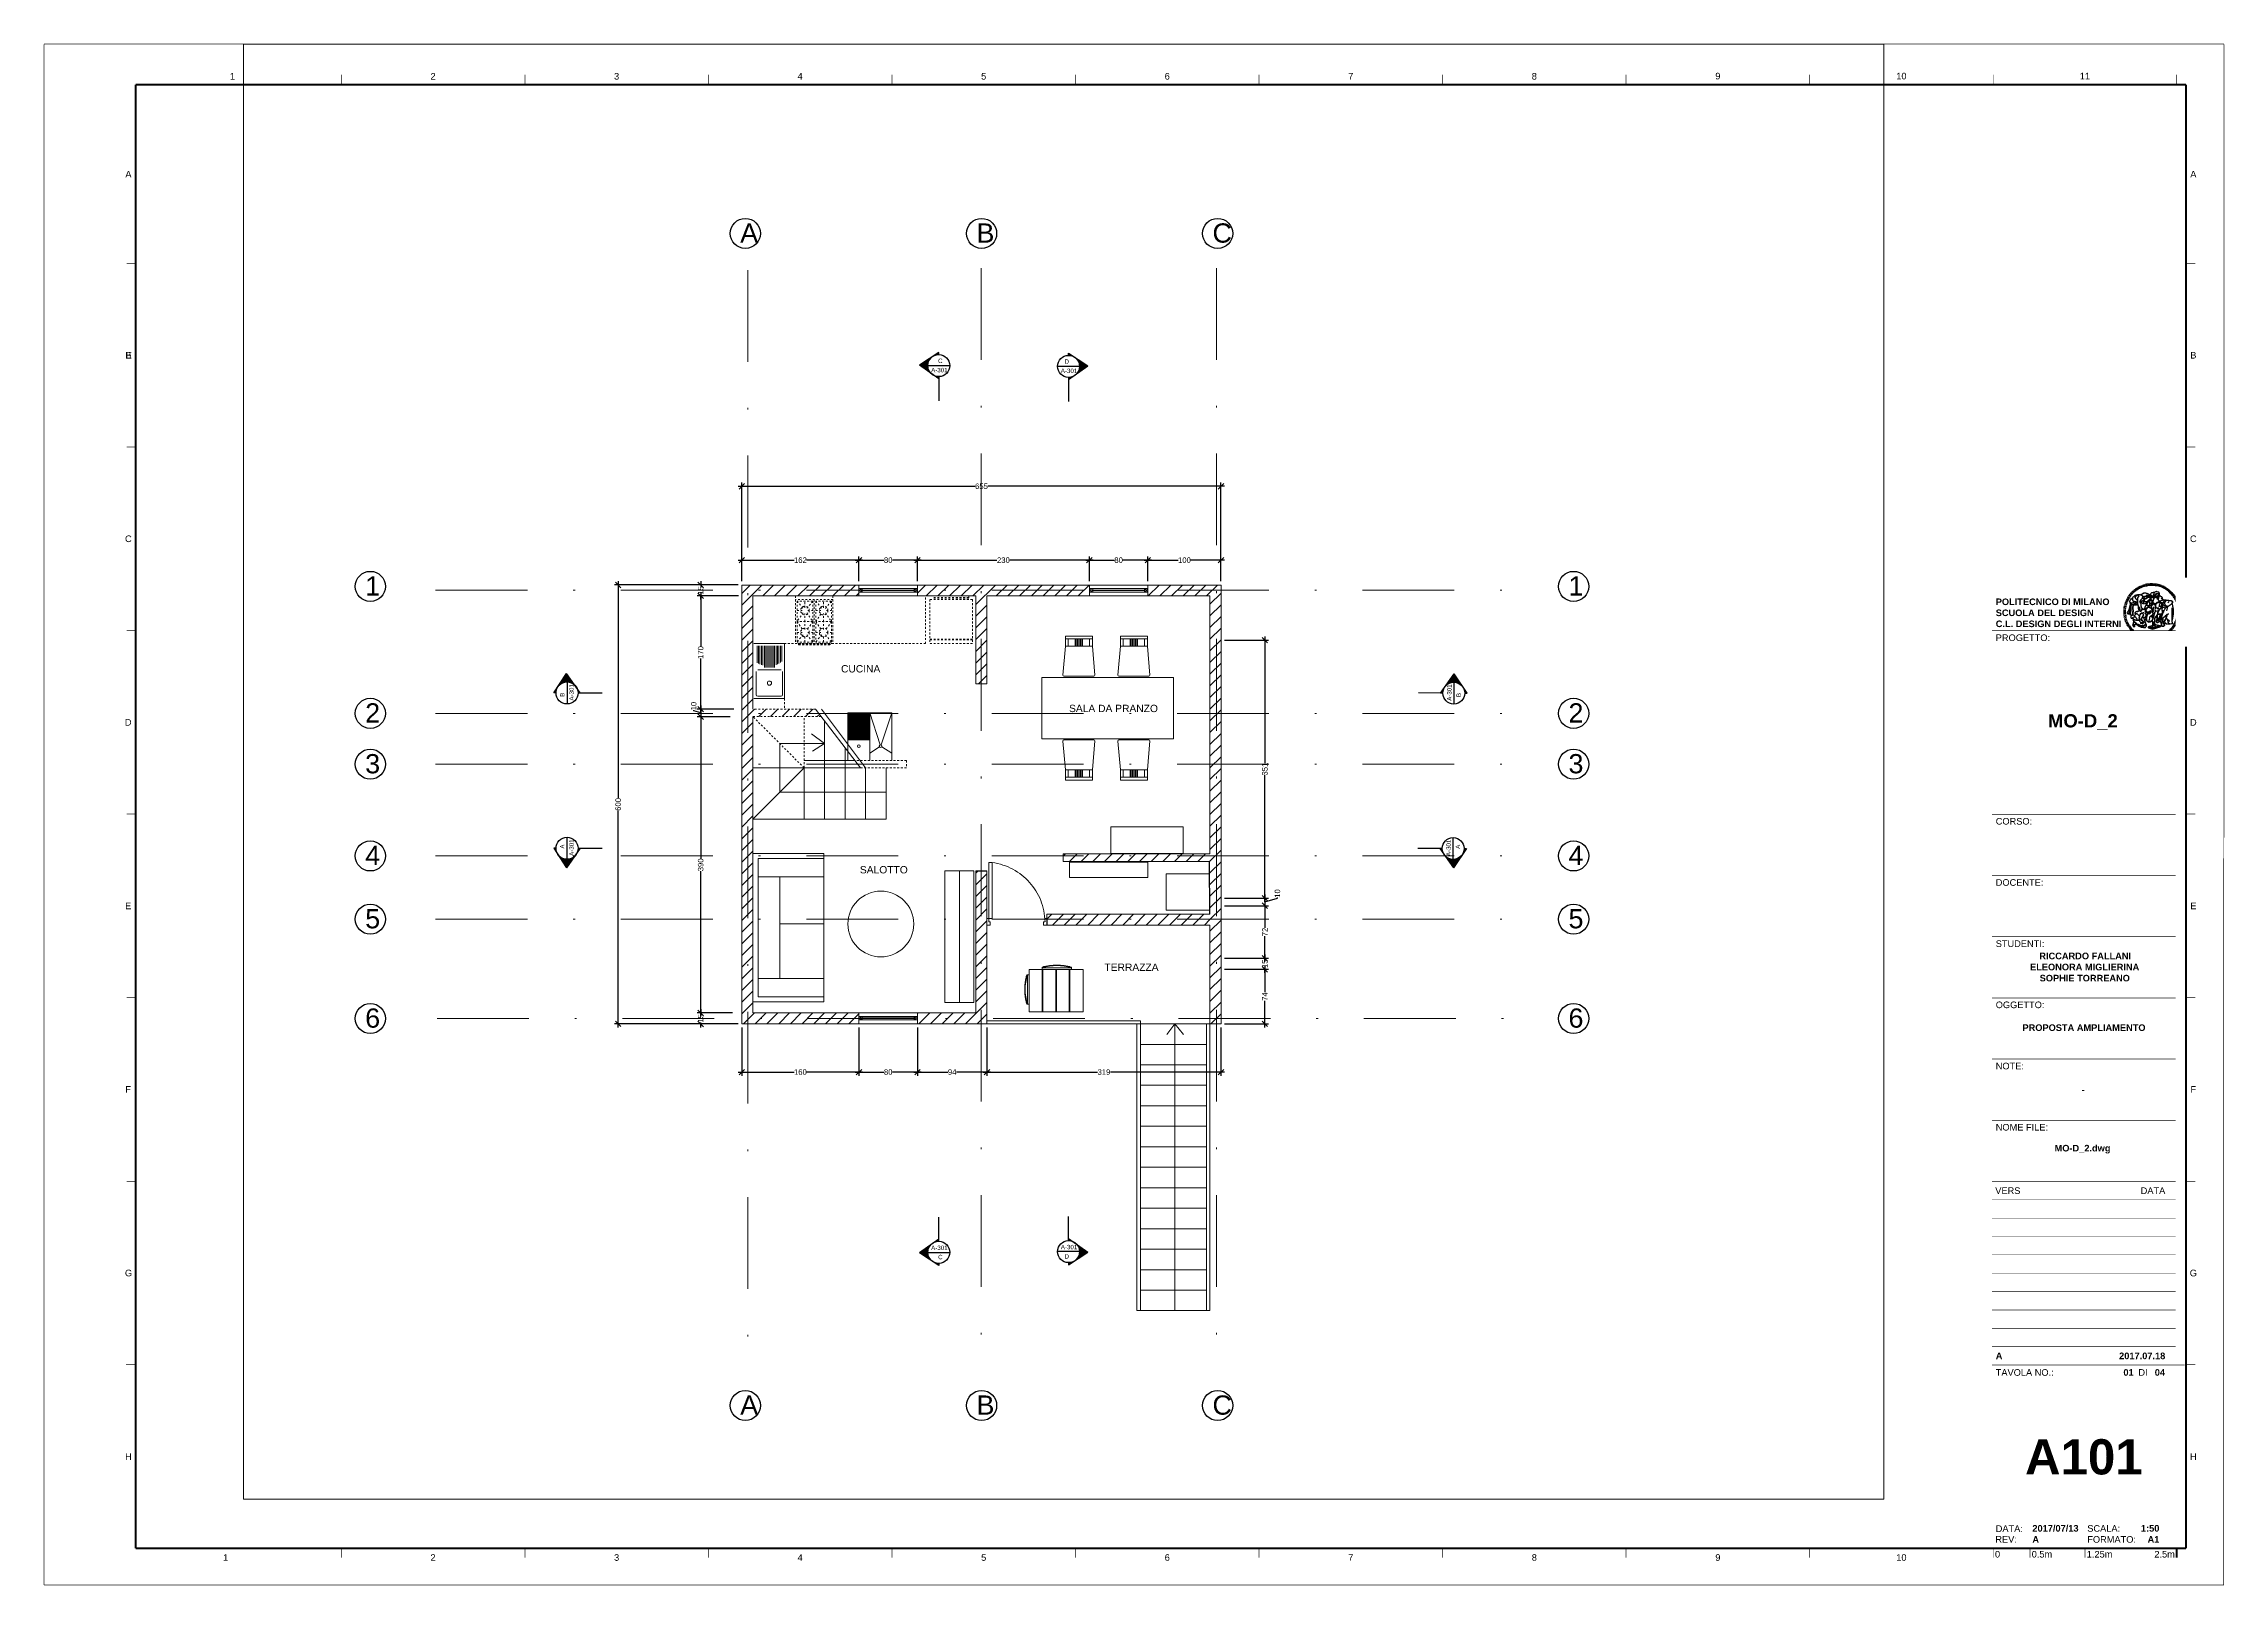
# Paper-space layout 'A101' of a CAD drawing. Header units: centimetres, sheet in millimetres. Extents: x -1 to 593, y -1 to 419.
# The model-space entities are those that its viewports show. They can reach past a viewport. Long polylines and large blocks are cut down to what shows.
import ezdxf
from ezdxf.enums import TextEntityAlignment as Align

# ---------------------------------------------------------------- set-up
doc = ezdxf.new("R2010")
doc.units = ezdxf.units.CM
doc.header["$MEASUREMENT"] = 0
doc.set_wipeout_variables(frame=1)
doc.linetypes.add('DASHDOT', pattern=[1, 0.5, -0.25, 0, -0.25])
doc.linetypes.add('HIDDEN', pattern=[0.375, 0.25, -0.125])
doc.layers.get('0').update_dxf_attribs({"lineweight": 18})
doc.layers.get('DEFPOINTS').update_dxf_attribs({"color": 210})
for name, color, linetype, lineweight in [('Arredi', 3, 'Continuous', 15), ('Dettagli', 3, 'Continuous', 18), ('finestre', 4, 'Continuous', 15), ('linee', 252, 'DASHDOT', 13), ('Muri esterni', 1, 'Continuous', 30), ('Muri interni', 1, 'Continuous', 25), ('Quote', 5, 'Continuous', 18), ('Scale', 3, 'Continuous', 18), ('Scritte', 6, 'Continuous', 18)]:
    doc.layers.add(name, color=color, linetype=linetype, lineweight=lineweight)
doc.layers.add('G-ANNO-NPLT', color=210, linetype='Continuous', plot=False)
for name, color, linetype in [('G-ANNO-TEXT', 3, 'Continuous'), ('G-ANNO-TTLB', 3, 'Continuous'), ('Porte', 2, 'Continuous'), ('SECT-SYMB', 2, 'Continuous')]:
    doc.layers.add(name, color=color, linetype=linetype)
doc.layers.add('linee guida', color=5, linetype='Continuous', lineweight=18, plot=False)
doc.styles.add('ARIAL', font='Arial.ttf')
doc.styles.add('ARIAL-BOLD', font='Arial Bold.ttf')
doc.styles.add('E-ARIAL', font='Arial.ttf')
doc.styles.get("Standard").update_dxf_attribs({"font": 'Arial.ttf'})
doc.dimstyles.get("Standard").update_dxf_attribs({"dimtxt": 1.5, "dimasz": 1.5, "dimexe": 1, "dimexo": 1, "dimgap": 0.09, "dimtad": 0, "dimdec": 0, "dimzin": 0, "dimdsep": 46, "dimtxsty": 'Standard', "dimblk": 'OBLIQUE', "dimblk1": 'OBLIQUE', "dimblk2": 'OBLIQUE', "dimcen": 0.09, "dimdle": 1, "dimadec": 0, "dimazin": 0, "dimtfac": 1, "dimtdec": 0, "dimtofl": 0, "dimtmove": 0, "dimatfit": 3, "dimldrblk": 'OBLIQUE', "dimfxl": 1, "dimtolj": 1, "dimtzin": 0, "dimarcsym": 0})
pattern_1 = [(45, (0, -582.8103), (-1.3258252, 1.3258252), [])]
pattern_2 = [(45, (313.821, -1e-11), (-1.3258252, 1.3258252), [])]

psp = doc.layouts.new('A101')

# ---------------------------------------------------------------- texts
at = {"layer": 'G-ANNO-TEXT', "style": 'ARIAL'}
for s, p in [('1', (50.44, 410.08)), ('2', (105.1, 410.08)), ('3', (155.1, 410.08)), ('4', (205.1, 410.08)), ('5', (255.1, 410.08)), ('6', (305.1, 410.08)), ('7', (355.1, 410.08)), ('8', (405.1, 410.08)), ('9', (455.1, 410.12)), ('10', (505.1, 410.12)), ('11', (555.1, 410.12)), ('A', (22.11, 383.41)), ('A', (584.63, 383.41)), ('B', (22.06, 334.09)), ('E', (22.18, 334.09)), ('B', (584.63, 334.09)), ('C', (22.09, 284.09)), ('C', (584.63, 284.09)), ('D', (22.05, 234.09)), ('D', (584.63, 234.09)), ('E', (22.05, 184.09)), ('E', (584.63, 184.09)), ('F', (22.02, 134.09)), ('F', (584.63, 134.09)), ('G', (22.14, 84.09)), ('G', (584.63, 84.09)), ('H', (22.11, 34.09)), ('H', (584.63, 34.09)), ('1', (48.59, 6.6)), ('2', (105.1, 6.6)), ('3', (155.1, 6.6)), ('4', (205.1, 6.6)), ('5', (255.1, 6.6)), ('6', (305.1, 6.6)), ('7', (355.1, 6.6)), ('8', (405.1, 6.6)), ('9', (455.1, 6.6)), ('10', (505.1, 6.6))]:
    psp.add_text(s, height=1.8, dxfattribs=at).set_placement(p, align=Align.MIDDLE_CENTER)
at = {"layer": 'G-ANNO-TEXT', "style": 'E-ARIAL'}
psp.add_text('0', height=1.8, dxfattribs=at).set_placement((531.29, 8.39), align=Align.TOP_CENTER)
for s, p in [('0.5m', (540.6, 6.59)), ('1.25m', (555.6, 6.59))]:
    psp.add_text(s, height=1.8, dxfattribs=at).set_placement(p)
psp.add_text('2.5m', height=1.8, dxfattribs=at).set_placement((579.6, 6.59), align=Align.RIGHT)

msp = doc.modelspace()

# ---------------------------------------------------------------- texts
at = {"layer": 'Scritte'}
msp.add_text('SALA DA PRANZO', height=10, dxfattribs=at).set_placement((-1376.6, 3155))
at = {"layer": 'Scritte', "char_height": 10, "attachment_point": 1}
for s, insert in [('CUCINA', (-1687.2, 3219)), ('SALOTTO', (-1661.5, 2945.3)), ('TERRAZZA', (-1328.4, 2812.5))]:
    msp.add_mtext_dynamic_manual_height_columns(s, width=2.198, gutter_width=1, heights=[0], dxfattribs=dict(at, insert=insert))
at = {"layer": 'SECT-SYMB'}
for s, p in [('C', (-1554.9, 3630.4)), ('D', (-1382.8, 3629.4)), ('A-301', (-1564.4, 3617.8)), ('A-301', (-1387.8, 3616.8)), ('A-301', (-1564.4, 2422.4)), ('C', (-1554.9, 2409.8)), ('A-301', (-1387.8, 2423.4)), ('D', (-1382.8, 2410.7))]:
    msp.add_text(s, height=6, dxfattribs=at).set_placement(p)
for s, rotation, p in [('B', 90, (-2063.9, 3175.7)), ('A-301', 90, (-2051.3, 3170.7)), ('A-301', 89.7316, (-855.7, 3170.4)), ('B', 89.7316, (-843, 3175.4)), ('A', 90, (-2063.9, 2969.1)), ('A-301', 90, (-2051.3, 2959.2)), ('A-301', 89.7316, (-856.7, 2958.9)), ('A', 89.7316, (-844, 2968.8))]:
    msp.add_text(s, height=6, rotation=rotation, dxfattribs=at).set_placement(p)
at = {"layer": 'SECT-SYMB', "char_height": 26.2, "attachment_point": 1}
for s, insert in [('A', (-1824.5, 3820.6)), ('B', (-1502.7, 3820.6)), ('C', (-1181.2, 3820.6)), ('1', (-2335.3, 3339.9)), ('1', (-696.3, 3339.9)), ('2', (-2335.3, 3167)), ('2', (-696.3, 3167)), ('3', (-2335.3, 3097.8)), ('3', (-696.3, 3097.8)), ('4', (-2335.3, 2972.9)), ('4', (-696.3, 2972.9)), ('5', (-2335.3, 2886.7)), ('5', (-696.3, 2886.7)), ('6', (-2335.3, 2751.4)), ('6', (-696.3, 2751.4)), ('A', (-1824.5, 2224.3)), ('B', (-1502.7, 2224.3)), ('C', (-1181.2, 2224.3))]:
    msp.add_mtext_dynamic_manual_height_columns(s, width=58.855, gutter_width=1, heights=[0], dxfattribs=dict(at, insert=insert))

# ---------------------------------------------------------------- blocks, each defined once
blk = doc.blocks.new('_Oblique')
at = {"color": 0, "linetype": 'ByBlock', "lineweight": -2}
blk.add_line((-0.5, -0.5), (0.5, 0.5), dxfattribs=at)
blk = doc.blocks.new('*D71')
at = {"layer": 'DEFPOINTS', "color": 0, "transparency": 16777216}
for p in [(319.74, 298.39), (189.23, 271.51), (319.74, 271.51)]:
    blk.add_point(p, dxfattribs=at)
at = {"layer": 'Quote', "color": 0, "lineweight": -2, "transparency": 16777216}
for p, q in [((188.23, 298.39), (252.73, 298.39)), ((189.23, 272.51), (189.23, 299.39)), ((320.74, 298.39), (256.25, 298.39)), ((319.74, 272.51), (319.74, 299.39))]:
    blk.add_line(p, q, dxfattribs=at)
at = {"layer": 'Quote', "color": 0, "lineweight": -2, "transparency": 16777216, "xscale": 1.5, "yscale": 1.5, "zscale": 1.5, "rotation": 180}
blk.add_blockref('_Oblique', (189.23, 298.39), dxfattribs=at)
at = {"layer": 'Quote', "color": 0, "lineweight": -2, "transparency": 16777216, "xscale": 1.5, "yscale": 1.5, "zscale": 1.5}
blk.add_blockref('_Oblique', (319.74, 298.39), dxfattribs=at)
at = {"layer": 'Quote', "color": 0, "transparency": 16777216, "insert": (254.49, 298.39), "char_height": 1.5, "attachment_point": 5}
blk.add_mtext('\\A1;655', dxfattribs=at)
blk = doc.blocks.new('*D72')
at = {"layer": 'DEFPOINTS', "color": 0, "transparency": 16777216}
for p in [(221.11, 278.26), (189.23, 271.51), (221.11, 271.51)]:
    blk.add_point(p, dxfattribs=at)
at = {"layer": 'Quote', "color": 0, "lineweight": -2, "transparency": 16777216}
for p, q in [((189.23, 272.51), (189.23, 279.26)), ((221.11, 272.51), (221.11, 279.26)), ((188.23, 278.26), (203.51, 278.26)), ((222.11, 278.26), (206.84, 278.26))]:
    blk.add_line(p, q, dxfattribs=at)
at = {"layer": 'Quote', "color": 0, "lineweight": -2, "transparency": 16777216, "xscale": 1.5, "yscale": 1.5, "zscale": 1.5, "rotation": 180}
blk.add_blockref('_Oblique', (189.23, 278.26), dxfattribs=at)
at = {"layer": 'Quote', "color": 0, "lineweight": -2, "transparency": 16777216, "xscale": 1.5, "yscale": 1.5, "zscale": 1.5}
blk.add_blockref('_Oblique', (221.11, 278.26), dxfattribs=at)
at = {"layer": 'Quote', "color": 0, "transparency": 16777216, "insert": (205.17, 278.26), "char_height": 1.5, "attachment_point": 5}
blk.add_mtext('\\A1;162', dxfattribs=at)
blk = doc.blocks.new('*D73')
at = {"layer": 'DEFPOINTS', "color": 0, "transparency": 16777216}
for p in [(237.06, 278.26), (221.11, 271.51), (237.06, 271.51)]:
    blk.add_point(p, dxfattribs=at)
at = {"layer": 'Quote', "color": 0, "lineweight": -2, "transparency": 16777216}
for p, q in [((221.11, 272.51), (221.11, 279.26)), ((237.06, 272.51), (237.06, 279.26)), ((220.11, 278.26), (227.93, 278.26)), ((238.06, 278.26), (230.24, 278.26))]:
    blk.add_line(p, q, dxfattribs=at)
at = {"layer": 'Quote', "color": 0, "lineweight": -2, "transparency": 16777216, "xscale": 1.5, "yscale": 1.5, "zscale": 1.5, "rotation": 180}
blk.add_blockref('_Oblique', (221.11, 278.26), dxfattribs=at)
at = {"layer": 'Quote', "color": 0, "lineweight": -2, "transparency": 16777216, "xscale": 1.5, "yscale": 1.5, "zscale": 1.5}
blk.add_blockref('_Oblique', (237.06, 278.26), dxfattribs=at)
at = {"layer": 'Quote', "color": 0, "transparency": 16777216, "insert": (229.09, 278.26), "char_height": 1.5, "attachment_point": 5}
blk.add_mtext('\\A1;80', dxfattribs=at)
blk = doc.blocks.new('*D74')
at = {"layer": 'DEFPOINTS', "color": 0, "transparency": 16777216}
for p in [(283.88, 278.26), (237.06, 271.51), (283.88, 271.51)]:
    blk.add_point(p, dxfattribs=at)
at = {"layer": 'Quote', "color": 0, "lineweight": -2, "transparency": 16777216}
for p, q in [((237.06, 272.51), (237.06, 279.26)), ((283.88, 272.51), (283.88, 279.26)), ((236.06, 278.26), (258.7, 278.26)), ((284.88, 278.26), (262.24, 278.26))]:
    blk.add_line(p, q, dxfattribs=at)
at = {"layer": 'Quote', "color": 0, "lineweight": -2, "transparency": 16777216, "xscale": 1.5, "yscale": 1.5, "zscale": 1.5, "rotation": 180}
blk.add_blockref('_Oblique', (237.06, 278.26), dxfattribs=at)
at = {"layer": 'Quote', "color": 0, "lineweight": -2, "transparency": 16777216, "xscale": 1.5, "yscale": 1.5, "zscale": 1.5}
blk.add_blockref('_Oblique', (283.88, 278.26), dxfattribs=at)
at = {"layer": 'Quote', "color": 0, "transparency": 16777216, "insert": (260.47, 278.26), "char_height": 1.5, "attachment_point": 5}
blk.add_mtext('\\A1;230', dxfattribs=at)
blk = doc.blocks.new('*D75')
at = {"layer": 'DEFPOINTS', "color": 0, "transparency": 16777216}
for p in [(299.82, 278.26), (283.88, 271.51), (299.82, 271.51)]:
    blk.add_point(p, dxfattribs=at)
at = {"layer": 'Quote', "color": 0, "lineweight": -2, "transparency": 16777216}
for p, q in [((283.88, 272.51), (283.88, 279.26)), ((299.82, 272.51), (299.82, 279.26)), ((282.88, 278.26), (290.7, 278.26)), ((300.82, 278.26), (293, 278.26))]:
    blk.add_line(p, q, dxfattribs=at)
at = {"layer": 'Quote', "color": 0, "lineweight": -2, "transparency": 16777216, "xscale": 1.5, "yscale": 1.5, "zscale": 1.5, "rotation": 180}
blk.add_blockref('_Oblique', (283.88, 278.26), dxfattribs=at)
at = {"layer": 'Quote', "color": 0, "lineweight": -2, "transparency": 16777216, "xscale": 1.5, "yscale": 1.5, "zscale": 1.5}
blk.add_blockref('_Oblique', (299.82, 278.26), dxfattribs=at)
at = {"layer": 'Quote', "color": 0, "transparency": 16777216, "insert": (291.85, 278.26), "char_height": 1.5, "attachment_point": 5}
blk.add_mtext('\\A1;80', dxfattribs=at)
blk = doc.blocks.new('*D76')
at = {"layer": 'DEFPOINTS', "color": 0, "transparency": 16777216}
for p in [(319.74, 278.26), (299.82, 271.51), (319.74, 271.51)]:
    blk.add_point(p, dxfattribs=at)
at = {"layer": 'Quote', "color": 0, "lineweight": -2, "transparency": 16777216}
for p, q in [((299.82, 272.51), (299.82, 279.26)), ((319.74, 272.51), (319.74, 279.26)), ((298.82, 278.26), (308.11, 278.26)), ((320.74, 278.26), (311.46, 278.26))]:
    blk.add_line(p, q, dxfattribs=at)
at = {"layer": 'Quote', "color": 0, "lineweight": -2, "transparency": 16777216, "xscale": 1.5, "yscale": 1.5, "zscale": 1.5, "rotation": 180}
blk.add_blockref('_Oblique', (299.82, 278.26), dxfattribs=at)
at = {"layer": 'Quote', "color": 0, "lineweight": -2, "transparency": 16777216, "xscale": 1.5, "yscale": 1.5, "zscale": 1.5}
blk.add_blockref('_Oblique', (319.74, 278.26), dxfattribs=at)
at = {"layer": 'Quote', "color": 0, "transparency": 16777216, "insert": (309.78, 278.26), "char_height": 1.5, "attachment_point": 5}
blk.add_mtext('\\A1;100', dxfattribs=at)
blk = doc.blocks.new('*D77')
at = {"layer": 'DEFPOINTS', "color": 0, "transparency": 16777216}
for p in [(189.23, 271.51), (155.52, 151.96), (189.23, 151.96)]:
    blk.add_point(p, dxfattribs=at)
at = {"layer": 'Quote', "color": 0, "lineweight": -2, "transparency": 16777216}
for p, q in [((188.23, 271.51), (154.52, 271.51)), ((155.52, 272.51), (155.52, 213.49)), ((155.52, 150.96), (155.52, 209.98)), ((188.23, 151.96), (154.52, 151.96))]:
    blk.add_line(p, q, dxfattribs=at)
at = {"layer": 'Quote', "color": 0, "lineweight": -2, "transparency": 16777216, "xscale": 1.5, "yscale": 1.5, "zscale": 1.5}
for p, rotation in [((155.52, 271.51), 90), ((155.52, 151.96), 270)]:
    blk.add_blockref('_Oblique', p, dxfattribs=dict(at, rotation=rotation))
at = {"layer": 'Quote', "color": 0, "transparency": 16777216, "insert": (155.52, 211.74), "char_height": 1.5, "attachment_point": 5, "rotation": 90}
blk.add_mtext('\\A1;600', dxfattribs=at)
blk = doc.blocks.new('*D84')
at = {"layer": 'DEFPOINTS', "color": 0, "transparency": 16777216}
for p in [(189.23, 151.96), (221.11, 151.96), (221.11, 138.82)]:
    blk.add_point(p, dxfattribs=at)
at = {"layer": 'Quote', "color": 0, "lineweight": -2, "transparency": 16777216}
for p, q in [((189.23, 150.96), (189.23, 137.82)), ((221.11, 150.96), (221.11, 137.82)), ((188.23, 138.82), (203.5, 138.82)), ((222.11, 138.82), (206.85, 138.82))]:
    blk.add_line(p, q, dxfattribs=at)
at = {"layer": 'Quote', "color": 0, "lineweight": -2, "transparency": 16777216, "xscale": 1.5, "yscale": 1.5, "zscale": 1.5, "rotation": 180}
blk.add_blockref('_Oblique', (189.23, 138.82), dxfattribs=at)
at = {"layer": 'Quote', "color": 0, "lineweight": -2, "transparency": 16777216, "xscale": 1.5, "yscale": 1.5, "zscale": 1.5}
blk.add_blockref('_Oblique', (221.11, 138.82), dxfattribs=at)
at = {"layer": 'Quote', "color": 0, "transparency": 16777216, "insert": (205.17, 138.82), "char_height": 1.5, "attachment_point": 5}
blk.add_mtext('\\A1;160', dxfattribs=at)
blk = doc.blocks.new('*D85')
at = {"layer": 'DEFPOINTS', "color": 0, "transparency": 16777216}
for p in [(221.11, 151.96), (237.06, 151.96), (237.06, 138.82)]:
    blk.add_point(p, dxfattribs=at)
at = {"layer": 'Quote', "color": 0, "lineweight": -2, "transparency": 16777216}
for p, q in [((221.11, 150.96), (221.11, 137.82)), ((237.06, 150.96), (237.06, 137.82)), ((220.11, 138.82), (227.93, 138.82)), ((238.06, 138.82), (230.24, 138.82))]:
    blk.add_line(p, q, dxfattribs=at)
at = {"layer": 'Quote', "color": 0, "lineweight": -2, "transparency": 16777216, "xscale": 1.5, "yscale": 1.5, "zscale": 1.5, "rotation": 180}
blk.add_blockref('_Oblique', (221.11, 138.82), dxfattribs=at)
at = {"layer": 'Quote', "color": 0, "lineweight": -2, "transparency": 16777216, "xscale": 1.5, "yscale": 1.5, "zscale": 1.5}
blk.add_blockref('_Oblique', (237.06, 138.82), dxfattribs=at)
at = {"layer": 'Quote', "color": 0, "transparency": 16777216, "insert": (229.09, 138.82), "char_height": 1.5, "attachment_point": 5}
blk.add_mtext('\\A1;80', dxfattribs=at)
blk = doc.blocks.new('*D86')
at = {"layer": 'DEFPOINTS', "color": 0, "transparency": 16777216}
for p in [(237.06, 151.96), (255.98, 151.96), (255.98, 138.82)]:
    blk.add_point(p, dxfattribs=at)
at = {"layer": 'Quote', "color": 0, "lineweight": -2, "transparency": 16777216}
for p, q in [((237.06, 150.96), (237.06, 137.82)), ((255.98, 150.96), (255.98, 137.82)), ((236.06, 138.82), (245.37, 138.82)), ((256.98, 138.82), (247.67, 138.82))]:
    blk.add_line(p, q, dxfattribs=at)
at = {"layer": 'Quote', "color": 0, "lineweight": -2, "transparency": 16777216, "xscale": 1.5, "yscale": 1.5, "zscale": 1.5, "rotation": 180}
blk.add_blockref('_Oblique', (237.06, 138.82), dxfattribs=at)
at = {"layer": 'Quote', "color": 0, "lineweight": -2, "transparency": 16777216, "xscale": 1.5, "yscale": 1.5, "zscale": 1.5}
blk.add_blockref('_Oblique', (255.98, 138.82), dxfattribs=at)
at = {"layer": 'Quote', "color": 0, "transparency": 16777216, "insert": (246.52, 138.82), "char_height": 1.5, "attachment_point": 5}
blk.add_mtext('\\A1;94', dxfattribs=at)
blk = doc.blocks.new('*D87')
at = {"layer": 'DEFPOINTS', "color": 0, "transparency": 16777216}
for p in [(255.98, 151.96), (319.74, 151.96), (319.74, 138.82)]:
    blk.add_point(p, dxfattribs=at)
at = {"layer": 'Quote', "color": 0, "lineweight": -2, "transparency": 16777216}
for p, q in [((255.98, 150.96), (255.98, 137.82)), ((319.74, 150.96), (319.74, 137.82)), ((254.98, 138.82), (286.13, 138.82)), ((320.74, 138.82), (289.6, 138.82))]:
    blk.add_line(p, q, dxfattribs=at)
at = {"layer": 'Quote', "color": 0, "lineweight": -2, "transparency": 16777216, "xscale": 1.5, "yscale": 1.5, "zscale": 1.5, "rotation": 180}
blk.add_blockref('_Oblique', (255.98, 138.82), dxfattribs=at)
at = {"layer": 'Quote', "color": 0, "lineweight": -2, "transparency": 16777216, "xscale": 1.5, "yscale": 1.5, "zscale": 1.5}
blk.add_blockref('_Oblique', (319.74, 138.82), dxfattribs=at)
at = {"layer": 'Quote', "color": 0, "transparency": 16777216, "insert": (287.86, 138.82), "char_height": 1.5, "attachment_point": 5}
blk.add_mtext('\\A1;319', dxfattribs=at)
blk = doc.blocks.new('*D88')
at = {"layer": 'DEFPOINTS', "color": 0, "transparency": 16777216}
for p in [(319.74, 256.49), (319.74, 186.21), (331.7, 186.21)]:
    blk.add_point(p, dxfattribs=at)
at = {"layer": 'Quote', "color": 0, "lineweight": -2, "transparency": 16777216}
for p, q in [((320.74, 256.49), (332.7, 256.49)), ((331.7, 257.49), (331.7, 222.94)), ((331.7, 185.21), (331.7, 219.75)), ((320.74, 186.21), (332.7, 186.21))]:
    blk.add_line(p, q, dxfattribs=at)
at = {"layer": 'Quote', "color": 0, "lineweight": -2, "transparency": 16777216, "xscale": 1.5, "yscale": 1.5, "zscale": 1.5}
for p, rotation in [((331.7, 256.49), 90), ((331.7, 186.21), 270)]:
    blk.add_blockref('_Oblique', p, dxfattribs=dict(at, rotation=rotation))
at = {"layer": 'Quote', "color": 0, "transparency": 16777216, "insert": (331.7, 221.35), "char_height": 1.5, "attachment_point": 5, "rotation": 90}
blk.add_mtext('\\A1;351', dxfattribs=at)
blk = doc.blocks.new('*D89')
at = {"layer": 'DEFPOINTS', "color": 0, "transparency": 16777216}
for p in [(319.74, 186.21), (319.74, 184.14), (331.7, 184.14)]:
    blk.add_point(p, dxfattribs=at)
at = {"layer": 'Quote', "color": 0, "lineweight": -2, "transparency": 16777216}
for p, q in [((320.74, 186.21), (332.7, 186.21)), ((331.7, 187.21), (331.7, 183.14)), ((331.7, 185.18), (335.12, 186.2)), ((335.12, 186.2), (335.12, 186.38)), ((320.74, 184.14), (332.7, 184.14))]:
    blk.add_line(p, q, dxfattribs=at)
at = {"layer": 'Quote', "color": 0, "lineweight": -2, "transparency": 16777216, "xscale": 1.5, "yscale": 1.5, "zscale": 1.5}
for p, rotation in [((331.7, 186.21), 90), ((331.7, 184.14), 270)]:
    blk.add_blockref('_Oblique', p, dxfattribs=dict(at, rotation=rotation))
at = {"layer": 'Quote', "color": 0, "transparency": 16777216, "insert": (335.12, 187.47), "char_height": 1.5, "attachment_point": 5, "rotation": 90}
blk.add_mtext('\\A1;10', dxfattribs=at)
blk = doc.blocks.new('*D90')
at = {"layer": 'DEFPOINTS', "color": 0, "transparency": 16777216}
for p in [(319.74, 184.14), (319.74, 169.82), (331.7, 169.82)]:
    blk.add_point(p, dxfattribs=at)
at = {"layer": 'Quote', "color": 0, "lineweight": -2, "transparency": 16777216}
for p, q in [((331.7, 185.14), (331.7, 178.13)), ((320.74, 184.14), (332.7, 184.14)), ((331.7, 168.82), (331.7, 175.82)), ((320.74, 169.82), (332.7, 169.82))]:
    blk.add_line(p, q, dxfattribs=at)
at = {"layer": 'Quote', "color": 0, "lineweight": -2, "transparency": 16777216, "xscale": 1.5, "yscale": 1.5, "zscale": 1.5}
for p, rotation in [((331.7, 184.14), 90), ((331.7, 169.82), 270)]:
    blk.add_blockref('_Oblique', p, dxfattribs=dict(at, rotation=rotation))
at = {"layer": 'Quote', "color": 0, "transparency": 16777216, "insert": (331.7, 176.98), "char_height": 1.5, "attachment_point": 5, "rotation": 90}
blk.add_mtext('\\A1;72', dxfattribs=at)
blk = doc.blocks.new('*D91')
at = {"layer": 'DEFPOINTS', "color": 0, "transparency": 16777216}
for p in [(319.74, 169.82), (319.74, 166.82), (331.7, 166.82)]:
    blk.add_point(p, dxfattribs=at)
at = {"layer": 'Quote', "color": 0, "lineweight": -2, "transparency": 16777216}
for p, q in [((320.74, 169.82), (332.7, 169.82)), ((320.74, 166.82), (332.7, 166.82)), ((331.7, 170.82), (331.7, 169.41)), ((331.7, 165.82), (331.7, 167.23))]:
    blk.add_line(p, q, dxfattribs=at)
at = {"layer": 'Quote', "color": 0, "lineweight": -2, "transparency": 16777216, "xscale": 1.5, "yscale": 1.5, "zscale": 1.5}
for p, rotation in [((331.7, 169.82), 90), ((331.7, 166.82), 270)]:
    blk.add_blockref('_Oblique', p, dxfattribs=dict(at, rotation=rotation))
at = {"layer": 'Quote', "color": 0, "transparency": 16777216, "insert": (331.7, 168.32), "char_height": 1.5, "attachment_point": 5, "rotation": 90}
blk.add_mtext('\\A1;15', dxfattribs=at)
blk = doc.blocks.new('*D92')
at = {"layer": 'DEFPOINTS', "color": 0, "transparency": 16777216}
for p in [(320.36, 166.82), (319.74, 151.96), (331.7, 151.96)]:
    blk.add_point(p, dxfattribs=at)
at = {"layer": 'Quote', "color": 0, "lineweight": -2, "transparency": 16777216}
for p, q in [((321.36, 166.82), (332.7, 166.82)), ((331.7, 167.82), (331.7, 160.56)), ((331.7, 150.96), (331.7, 158.23)), ((320.74, 151.96), (332.7, 151.96))]:
    blk.add_line(p, q, dxfattribs=at)
at = {"layer": 'Quote', "color": 0, "lineweight": -2, "transparency": 16777216, "xscale": 1.5, "yscale": 1.5, "zscale": 1.5}
for p, rotation in [((331.7, 166.82), 90), ((331.7, 151.96), 270)]:
    blk.add_blockref('_Oblique', p, dxfattribs=dict(at, rotation=rotation))
at = {"layer": 'Quote', "color": 0, "transparency": 16777216, "insert": (331.7, 159.39), "char_height": 1.5, "attachment_point": 5, "rotation": 90}
blk.add_mtext('\\A1;74', dxfattribs=at)
blk = doc.blocks.new('logoPolimi')
for p, q in [((-1.49, 1.84), (-1.36, 1.68)), ((-1.41, 1.91), (-1.28, 1.74)), ((-1.32, 1.97), (-1.2, 1.8)), ((-1.22, 2.03), (-1.11, 1.85)), ((-1.13, 2.09), (-1.03, 1.9)), ((-1.03, 2.14), (-0.94, 1.95)), ((-0.93, 2.18), (-0.84, 1.99)), ((-0.83, 2.22), (-0.75, 2.03)), ((-0.72, 2.26), (-0.66, 2.06)), ((-0.61, 2.29), (-0.56, 2.09)), ((-0.51, 2.32), (-0.46, 2.11)), ((-0.4, 2.34), (-0.36, 2.13)), ((-0.29, 2.35), (-0.26, 2.14)), ((-0.18, 2.36), (-0.16, 2.15)), ((-0.07, 2.37), (-0.06, 2.16)), ((0.04, 2.37), (0.04, 2.16)), ((0.15, 2.36), (0.14, 2.16)), ((0.26, 2.36), (0.24, 2.15)), ((0.37, 2.34), (0.34, 2.13)), ((0.48, 2.32), (0.44, 2.12)), ((0.59, 2.3), (0.54, 2.09)), ((0.69, 2.27), (0.63, 2.07)), ((0.8, 2.23), (0.73, 2.03)), ((0.9, 2.19), (0.82, 2)), ((1, 2.15), (0.91, 1.96)), ((1.1, 2.1), (1, 1.91)), ((1.2, 2.04), (1.09, 1.86)), ((1.29, 1.99), (1.18, 1.81)), ((1.38, 1.92), (1.26, 1.75)), ((1.47, 1.86), (1.34, 1.69)), ((-2.37, 0.12), (-2.16, 0.11)), ((-2.37, 0.01), (-2.16, 0.01)), ((-2.36, 0.23), (-2.15, 0.21)), ((-2.35, 0.34), (-2.14, 0.31)), ((-2.33, 0.45), (-2.12, 0.41)), ((-2.3, 0.55), (-2.1, 0.51)), ((-2.28, 0.66), (-2.07, 0.6)), ((-2.24, 0.77), (-2.04, 0.7)), ((-2.2, 0.87), (-2.01, 0.79)), ((-2.16, 0.97), (-1.97, 0.89)), ((-2.11, 1.07), (-1.93, 0.98)), ((-2.06, 1.17), (-1.88, 1.07)), ((-2.01, 1.26), (-1.83, 1.15)), ((-1.94, 1.36), (-1.77, 1.24)), ((-1.88, 1.45), (-1.71, 1.32)), ((-1.84, 0.03), (-1.82, 0.35)), ((-1.81, 1.53), (-1.65, 1.4)), ((-1.74, 1.61), (-1.58, 1.47)), ((-1.73, 0.59), (-1.73, 0.59)), ((-1.73, 0.59), (-1.73, 0.59)), ((-1.66, 1.69), (-1.51, 1.54)), ((-1.65, 0.57), (-1.65, 0.57)), ((-1.59, 1.12), (-1.59, 1.12)), ((-1.58, 1.77), (-1.44, 1.61)), ((-1.51, 0.55), (-1.51, 0.55)), ((-1.51, 0.55), (-1.51, 0.55)), ((-1.31, 0.79), (-1.21, 0.75)), ((-1.21, 0.75), (-1.31, 0.79)), ((-1.21, 0.75), (-1.31, 0.79)), ((-1.21, 0.75), (-1.21, 0.75)), ((-1.21, 0.75), (-1.21, 0.75)), ((-1.19, 0.76), (-1.19, 0.76)), ((-1.19, 0.76), (-1.19, 0.76)), ((-1.17, 0.99), (-1.18, 0.99)), ((-1.18, 0.99), (-1.17, 0.99)), ((-1.16, 0.57), (-1.16, 0.57)), ((-1.16, 0.57), (-1.16, 0.57)), ((-1.1, 0.01), (-0.99, 0.06)), ((-0.99, 0.06), (-1.1, 0.01)), ((-0.99, 0.06), (-1.1, 0.01)), ((-0.99, 0.06), (-0.99, 0.06)), ((-0.99, 0.06), (-0.99, 0.06)), ((-0.97, 0.79), (-0.98, 0.79)), ((-0.89, 0.84), (-0.97, 0.79)), ((-0.97, 0.79), (-0.89, 0.84)), ((-0.96, 1.41), (-0.96, 1.41)), ((-0.96, 1.41), (-0.96, 1.41)), ((-0.89, 0.84), (-0.82, 0.87)), ((-0.82, 0.87), (-0.89, 0.84)), ((-0.89, 0.84), (-0.82, 0.87)), ((-0.88, 0.83), (-0.89, 0.84)), ((-0.85, 1.39), (-0.85, 1.39)), ((-0.85, 1.39), (-0.85, 1.39)), ((-0.84, 0.14), (-0.84, 0.14)), ((-0.77, 1.08), (-0.78, 1.08)), ((-0.78, 1.08), (-0.77, 1.08)), ((-0.61, 1.12), (-0.77, 1.08)), ((-0.77, 1.08), (-0.61, 1.12)), ((-0.77, 1.08), (-0.61, 1.12)), ((-0.75, 1.3), (-0.76, 1.29)), ((-0.76, 1.29), (-0.75, 1.3)), ((-0.65, 0.99), (-0.7, 0.96)), ((-0.69, 0.18), (-0.68, 0.18)), ((-0.66, 0.93), (-0.66, 0.93)), ((-0.66, 0.93), (-0.64, 0.93)), ((-0.66, 0.93), (-0.66, 0.93)), ((-0.66, 0.93), (-0.66, 0.93)), ((-0.63, 1.01), (-0.63, 1.01)), ((-0.63, 1.01), (-0.62, 1.01)), ((-0.63, 0.66), (-0.63, 0.66)), ((-0.6, 1.12), (-0.61, 1.12)), ((-0.61, 1.12), (-0.6, 1.12)), ((-0.61, 1.12), (-0.6, 1.12)), ((-0.61, 0.86), (-0.57, 0.85)), ((-0.57, 0.85), (-0.61, 0.86)), ((-0.61, 0.86), (-0.57, 0.85)), ((-0.53, 1.08), (-0.6, 1.12)), ((-0.6, 1.12), (-0.6, 1.11)), ((-0.6, 1.12), (-0.53, 1.08)), ((-0.57, 0.8), (-0.59, 0.8)), ((-0.57, 0.85), (-0.53, 0.84)), ((-0.57, 0.85), (-0.57, 0.85)), ((-0.57, 0.85), (-0.57, 0.85)), ((-0.57, 0.85), (-0.53, 0.84)), ((-0.56, 0.29), (-0.49, 0.48)), ((-0.56, 0.14), (-0.56, 0.29)), ((-0.5, 0.11), (-0.56, 0.14)), ((-0.53, 0.84), (-0.51, 0.84)), ((-0.53, 0.84), (-0.51, 0.84)), ((-0.53, 0.84), (-0.53, 0.84)), ((-0.51, 0.11), (-0.51, 0.11)), ((-0.51, 0.11), (-0.51, 0.11)), ((-0.34, 0.33), (-0.5, 0.11)), ((-0.49, 0.48), (-0.41, 0.55)), ((-0.42, 0.8), (-0.47, 0.79)), ((-0.42, 0.8), (-0.47, 0.79)), ((-0.47, 0.79), (-0.45, 0.76)), ((-0.47, 0.79), (-0.45, 0.76)), ((-0.45, 1.14), (-0.42, 1.11)), ((-0.42, 1.26), (-0.36, 1.22)), ((-0.41, 0.55), (-0.34, 0.49)), ((-0.4, 1.37), (-0.38, 1.38)), ((-0.39, 1.37), (-0.4, 1.37)), ((-0.35, 1.33), (-0.4, 1.37)), ((-0.39, 1.24), (-0.4, 1.23)), ((-0.38, 1.14), (-0.38, 1.14)), ((-0.34, 0.49), (-0.09, 0.48)), ((-0.16, 0.32), (-0.34, 0.33)), ((-0.14, 0.32), (-0.31, 0.34)), ((-0.28, 1.3), (-0.29, 1.3)), ((-0.28, 1.3), (-0.28, 1.3)), ((-0.16, 1.24), (-0.16, 1.25)), ((-0.16, 1.25), (-0.16, 1.25)), ((-0.16, 0.49), (-0.14, 0.64)), ((-0.06, 0.27), (-0.16, 0.32)), ((-0.1, 0.88), (-0.09, 0.87)), ((-0.08, 1.37), (-0.08, 1.38)), ((-0.08, 1.23), (-0.05, 1.21)), ((-0.05, 1.21), (-0.08, 1.23)), ((-0.08, 1.23), (-0.05, 1.21)), ((-0.03, 0.26), (-0.06, 0.27)), ((-0.05, 1.21), (-0.04, 1.21)), ((-0.04, 1.21), (-0.05, 1.21)), ((-0.04, 1.21), (-0.04, 1.21)), ((-0.04, 1.21), (-0.04, 1.21)), ((-0.04, 0.48), (-0.03, 0.26)), ((0.03, 1.15), (0.03, 1.15)), ((0.03, 0.66), (0.03, 0.67)), ((0.07, 0.58), (0.07, 0.57)), ((0.1, 1.18), (0.1, 1.18)), ((0.1, 0.84), (0.1, 0.84)), ((0.13, 1.32), (0.17, 1.19)), ((0.14, 0.71), (0.34, 0.65)), ((0.31, 0.56), (0.17, 0.63)), ((0.27, 1.61), (0.27, 1.61)), ((0.27, 1.61), (0.27, 1.61)), ((0.27, 1.61), (0.27, 1.61)), ((0.29, 1.29), (0.29, 1.29)), ((0.29, 1.29), (0.29, 1.29)), ((0.29, 1.29), (0.29, 1.29)), ((0.29, 1.29), (0.29, 1.29)), ((0.33, 0.49), (0.34, 0.49)), ((0.33, 0.03), (0.35, 0.03)), ((0.33, 0.03), (0.35, 0.03)), ((0.34, 0.65), (0.34, 0.64)), ((0.35, 0.03), (0.57, 0.06)), ((0.35, 0.03), (0.57, 0.06)), ((0.35, 0.03), (0.35, 0.03)), ((0.35, 0.03), (0.35, 0.03)), ((0.38, 1.36), (0.37, 1.35)), ((0.38, 0.34), (0.37, 0.34)), ((0.38, 0.34), (0.38, 0.34)), ((0.43, 0.67), (0.39, 0.64)), ((0.49, 1.05), (0.51, 1.13)), ((0.51, 1.13), (0.49, 1.05)), ((0.49, 1.05), (0.51, 1.13)), ((0.51, 1.31), (0.5, 1.29)), ((0.51, 1.13), (0.52, 1.23)), ((0.52, 1.23), (0.51, 1.23)), ((0.51, 1.23), (0.52, 1.23)), ((0.52, 1.23), (0.51, 1.13)), ((0.51, 1.13), (0.52, 1.23)), ((0.52, 1.24), (0.6, 1.37)), ((0.52, 1.23), (0.6, 1.36)), ((0.6, 1.36), (0.52, 1.23)), ((0.52, 1.23), (0.52, 1.23)), ((0.52, 1.23), (0.52, 1.24)), ((0.52, 1.23), (0.52, 1.23)), ((0.55, 1.07), (0.53, 1.06)), ((0.53, 1.04), (0.53, 1.06)), ((0.53, 1.05), (0.53, 1.04)), ((0.54, 0.3), (0.63, 0.32)), ((0.54, -0.08), (0.61, 0.06)), ((0.61, 0.06), (0.54, -0.08)), ((0.54, -0.08), (0.61, 0.06)), ((0.56, 0.19), (0.59, 0.21)), ((0.57, 1.07), (0.57, 1.07)), ((0.57, 1.07), (0.57, 1.07)), ((0.57, 1.07), (0.57, 1.07)), ((0.57, 1.07), (0.57, 1.07)), ((0.57, 1.07), (0.57, 1.07)), ((0.57, 1.07), (0.57, 1.07)), ((0.57, 1.07), (0.57, 1.07)), ((0.58, 0.3), (0.59, 0.29)), ((0.59, 0.78), (0.59, 0.79)), ((0.59, 0.79), (0.59, 0.79)), ((0.59, 0.79), (0.59, 0.79)), ((0.59, 0.79), (0.59, 0.78)), ((0.61, 0.06), (0.6, 0.07)), ((0.6, 0.07), (0.61, 0.06)), ((0.61, 0.06), (0.61, 0.07)), ((0.62, 0.21), (0.65, 0.22)), ((0.64, 1.37), (0.65, 1.37)), ((0.69, 0.86), (0.68, 0.86)), ((0.68, 0.86), (0.69, 0.86)), ((0.68, 0.76), (0.68, 0.76)), ((0.76, 0.26), (0.76, 0.26)), ((0.82, 0.35), (0.84, 0.36)), ((0.82, 0.35), (0.82, 0.35)), ((0.84, 0.36), (0.84, 0.37)), ((0.85, 0.34), (1.05, 0.35)), ((0.93, 1.05), (0.93, 1.05)), ((0.93, 1.05), (0.93, 1.05)), ((0.93, 1.05), (0.93, 1.04)), ((0.93, 1.05), (0.93, 1.05)), ((0.97, 0.66), (0.96, 0.66)), ((1.01, 0.97), (0.98, 0.96)), ((1.17, 0.96), (1.17, 0.95)), ((1.17, 0.95), (1.17, 0.95)), ((1.34, 0.37), (1.26, 0.04)), ((1.27, 0.37), (1.27, 0.38)), ((1.28, 0.95), (1.28, 0.95)), ((1.37, 0.73), (1.46, 0.81)), ((1.41, 0.4), (1.41, 0.41)), ((1.56, 1.79), (1.42, 1.63)), ((1.64, 1.71), (1.49, 1.56)), ((1.49, 0.9), (1.57, 0.92)), ((1.72, 1.63), (1.56, 1.49)), ((1.67, 0.6), (1.57, 0.53)), ((1.79, 1.55), (1.63, 1.41)), ((1.86, 1.47), (1.7, 1.34)), ((1.93, 1.38), (1.76, 1.26)), ((1.99, 1.29), (1.81, 1.17)), ((2.05, 1.19), (1.87, 1.09)), ((2.1, 1.1), (1.92, 1)), ((2.15, 1), (1.96, 0.91)), ((2.19, 0.9), (2, 0.82)), ((2.23, 0.79), (2.04, 0.72)), ((2.27, 0.69), (2.07, 0.63)), ((2.3, 0.58), (2.09, 0.53)), ((2.32, 0.47), (2.12, 0.43)), ((2.34, 0.37), (2.13, 0.33)), ((2.36, 0.26), (2.15, 0.23)), ((2.37, 0.15), (2.16, 0.13)), ((2.37, 0.04), (2.16, 0.03)), ((-2.37, -0.1), (-2.16, -0.09)), ((-2.36, -0.21), (-2.15, -0.19)), ((-2.35, -0.32), (-2.14, -0.29)), ((-2.33, -0.43), (-2.12, -0.39)), ((-2.31, -0.54), (-2.1, -0.49)), ((-2.28, -0.65), (-2.08, -0.59)), ((-2.25, -0.75), (-2.05, -0.69)), ((-2.21, -0.86), (-2.02, -0.78)), ((-2.17, -0.96), (-1.98, -0.87)), ((-2.12, -1.06), (-1.93, -0.96)), ((-2.07, -1.16), (-1.89, -1.05)), ((-2.04, -0.15), (-1.97, -0.2)), ((-2.01, -1.25), (-1.84, -1.14)), ((-1.95, -1.34), (-1.78, -1.22)), ((-1.89, -1.43), (-1.72, -1.31)), ((-1.82, -1.52), (-1.66, -1.38)), ((-1.75, -1.6), (-1.59, -1.46)), ((-1.67, -1.68), (-1.52, -1.53)), ((-1.58, -0.12), (-1.6, -0.18)), ((-1.6, -0.18), (-1.58, -0.28)), ((-1.57, -0.54), (-1.59, -0.54)), ((-1.59, -0.54), (-1.59, -0.54)), ((-1.59, -1.76), (-1.45, -1.6)), ((-1.56, -0.32), (-1.56, -0.31)), ((-1.56, -0.31), (-1.56, -0.31)), ((-1.53, -0.65), (-1.53, -0.65)), ((-1.53, -0.65), (-1.53, -0.65)), ((-1.51, -1.83), (-1.37, -1.67)), ((-1.48, -0.86), (-1.48, -0.85)), ((-1.42, -0.37), (-1.42, -0.37)), ((-1.42, -1.9), (-1.29, -1.73)), ((-1.38, -0.46), (-1.38, -0.46)), ((-1.33, -1.96), (-1.21, -1.79)), ((-1.31, -0.24), (-1.31, -0.23)), ((-1.31, -0.23), (-1.31, -0.24)), ((-1.23, -0.19), (-1.23, -0.19)), ((-1.23, -0.19), (-1.23, -0.19)), ((-1.23, -0.19), (-1.23, -0.19)), ((-1.23, -0.19), (-1.23, -0.19)), ((-1.01, -0.39), (-1.02, -0.39)), ((-1.02, -0.39), (-1.01, -0.39)), ((-1.02, -0.7), (-1.02, -0.7)), ((-1.02, -0.7), (-1.02, -0.7)), ((-1.02, -0.7), (-1.02, -0.7)), ((-0.79, -0.51), (-0.83, -0.58)), ((-0.83, -0.58), (-0.79, -0.51)), ((-0.83, -0.58), (-0.79, -0.51)), ((-0.78, -1.05), (-0.83, -0.94)), ((-0.83, -0.94), (-0.78, -1.05)), ((-0.83, -0.94), (-0.83, -0.94)), ((-0.83, -0.94), (-0.78, -1.05)), ((-0.82, -1.23), (-0.82, -1.23)), ((-0.82, -1.23), (-0.77, -1.23)), ((-0.77, -1.23), (-0.82, -1.23)), ((-0.82, -1.23), (-0.82, -1.23)), ((-0.77, -1.23), (-0.82, -1.23)), ((-0.75, -0.96), (-0.8, -0.89)), ((-0.8, -0.89), (-0.79, -0.92)), ((-0.79, -0.92), (-0.8, -0.89)), ((-0.8, -0.89), (-0.75, -0.96)), ((-0.79, -0.92), (-0.8, -0.89)), ((-0.8, -0.89), (-0.8, -0.89)), ((-0.8, -0.89), (-0.75, -0.96)), ((-0.79, -0.92), (-0.78, -0.95)), ((-0.78, -0.95), (-0.79, -0.92)), ((-0.78, -0.95), (-0.79, -0.92)), ((-0.77, -0.49), (-0.78, -0.48)), ((-0.78, -0.48), (-0.77, -0.49)), ((-0.78, -0.95), (-0.76, -1)), ((-0.76, -1), (-0.78, -0.95)), ((-0.76, -1), (-0.78, -0.95)), ((-0.71, -0.89), (-0.75, -0.87)), ((-0.75, -0.87), (-0.71, -0.89)), ((-0.75, -0.87), (-0.71, -0.89)), ((-0.72, -1.01), (-0.75, -0.96)), ((-0.75, -0.96), (-0.72, -1.01)), ((-0.75, -0.96), (-0.72, -1.01)), ((-0.64, -0.93), (-0.71, -0.89)), ((-0.71, -0.89), (-0.64, -0.93)), ((-0.71, -0.89), (-0.64, -0.93)), ((-0.66, -0.53), (-0.66, -0.53)), ((-0.66, -0.53), (-0.66, -0.53)), ((-0.66, -0.53), (-0.66, -0.53)), ((-0.39, -0.81), (-0.51, -0.69)), ((-0.51, -1.04), (-0.5, -1.04)), ((-0.48, -0.42), (-0.48, -0.42)), ((-0.48, -0.42), (-0.48, -0.42)), ((-0.48, -0.42), (-0.48, -0.42)), ((-0.41, -0.51), (-0.41, -0.51)), ((-0.38, -0.05), (-0.39, -0.12)), ((-0.39, -0.12), (-0.37, -0.1)), ((-0.35, -0.14), (-0.37, -0.08)), ((-0.37, -0.09), (-0.37, -0.09)), ((-0.33, -0.12), (-0.35, -0.14)), ((-0.32, -0.14), (-0.35, -0.14)), ((-0.35, -0.18), (-0.34, -0.22)), ((-0.34, -0.08), (-0.29, -0.16)), ((-0.34, -0.22), (-0.34, -0.22)), ((-0.27, -0.17), (-0.32, -0.14)), ((-0.25, -0.91), (-0.26, -0.9)), ((-0.26, -1.29), (0.1, -1.2)), ((0.1, -1.2), (-0.26, -1.29)), ((0.08, -1.4), (-0.26, -1.29)), ((-0.26, -1.29), (0.08, -1.4)), ((-0.26, -1.38), (-0.26, -1.29)), ((-0.26, -1.29), (-0.26, -1.29)), ((-0.26, -1.29), (-0.26, -1.38)), ((-0.26, -1.29), (0.08, -1.4)), ((-0.26, -1.29), (-0.26, -1.29)), ((0.08, -1.49), (-0.26, -1.38)), ((-0.26, -1.38), (0.09, -1.49)), ((-0.14, -0.15), (-0.16, -0.13)), ((-0.11, -0.04), (-0.12, -0.05)), ((-0.04, -0.41), (-0.01, -0.44)), ((-0.01, -0.44), (-0.04, -0.41)), ((-0.04, -0.41), (-0.01, -0.44)), ((0.07, -0.84), (0.07, -0.84)), ((0.07, -0.84), (0.07, -0.84)), ((0.1, -1.2), (0.08, -1.32)), ((0.08, -1.32), (0.13, -1.2)), ((0.08, -1.4), (0.72, -1.22)), ((0.72, -1.22), (0.08, -1.4)), ((0.08, -1.4), (0.72, -1.22)), ((0.72, -1.31), (0.08, -1.49)), ((0.08, -1.44), (0.08, -1.4)), ((0.08, -1.4), (0.08, -1.44)), ((0.08, -1.4), (0.08, -1.49)), ((0.08, -1.49), (0.08, -1.44)), ((0.08, -1.44), (0.08, -1.44)), ((0.08, -1.44), (0.08, -1.45)), ((0.08, -1.45), (0.08, -1.46)), ((0.08, -1.46), (0.08, -1.49)), ((0.1, -1.01), (0.09, -0.86)), ((0.1, -1.01), (0.09, -0.86)), ((0.09, -1.49), (0.72, -1.31)), ((0.1, -1.2), (0.12, -1.04)), ((0.12, -1.04), (0.1, -1.2)), ((0.13, -1.2), (0.1, -1.2)), ((0.1, -1.2), (0.13, -1.2)), ((0.13, -1.2), (0.1, -1.2)), ((0.1, -1.2), (0.1, -1.2)), ((0.11, -0.44), (0.11, -0.44)), ((0.11, -0.44), (0.11, -0.44)), ((0.12, -0.21), (0.12, -0.21)), ((0.12, -0.21), (0.12, -0.21)), ((0.12, -0.21), (0.12, -0.21)), ((0.12, -0.21), (0.12, -0.21)), ((0.12, -0.21), (0.12, -0.21)), ((0.12, -0.21), (0.12, -0.21)), ((0.12, -0.21), (0.12, -0.21)), ((0.12, -0.21), (0.12, -0.21)), ((0.12, -0.21), (0.12, -0.21)), ((0.12, -0.21), (0.12, -0.21)), ((0.12, -0.21), (0.12, -0.21)), ((0.12, -0.21), (0.12, -0.21)), ((0.12, -0.21), (0.12, -0.21)), ((0.12, -0.56), (0.14, -0.53)), ((0.14, -0.53), (0.12, -0.56)), ((0.12, -0.56), (0.14, -0.53)), ((0.12, -1.04), (0.12, -1.04)), ((0.12, -1.04), (0.12, -1.04)), ((0.12, -1.04), (0.12, -1.04)), ((0.21, -0.99), (0.13, -1.2)), ((0.13, -1.2), (0.21, -0.99)), ((0.36, -1.14), (0.13, -1.2)), ((0.13, -1.2), (0.26, -1.17)), ((0.14, -0.53), (0.16, -0.49)), ((0.16, -0.49), (0.14, -0.53)), ((0.14, -0.53), (0.16, -0.49)), ((0.16, -0.49), (0.16, -0.49)), ((0.16, -0.49), (0.16, -0.49)), ((0.28, -1.19), (0.21, -0.99)), ((0.21, -0.99), (0.31, -1.27)), ((0.24, -0.17), (0.24, -0.16)), ((0.24, -0.16), (0.24, -0.17)), ((0.25, -0.84), (0.25, -0.88)), ((0.25, -0.88), (0.25, -0.84)), ((0.25, -0.88), (0.25, -0.84)), ((0.25, -0.88), (0.29, -1.17)), ((0.26, -0.88), (0.25, -0.88)), ((0.31, -1.27), (0.25, -0.88)), ((0.26, -1.17), (0.28, -1.16)), ((0.28, -1.16), (0.36, -1.14)), ((0.29, -1.17), (0.28, -1.19)), ((0.36, -1.14), (0.72, -1.22)), ((0.72, -1.22), (0.36, -1.14)), ((0.49, -0.31), (0.49, -0.31)), ((0.49, -0.31), (0.49, -0.31)), ((0.5, -0.27), (0.5, -0.27)), ((0.51, -0.27), (0.51, -0.27)), ((0.72, -0.81), (0.75, -0.89)), ((0.72, -1.22), (0.72, -1.31)), ((0.72, -1.31), (0.72, -1.22)), ((0.74, -0.23), (0.74, -0.23)), ((0.74, -0.23), (0.75, -0.24)), ((0.75, -0.23), (0.75, -0.23)), ((0.86, -0.25), (0.82, -0.34)), ((0.87, -0.22), (0.86, -0.23)), ((0.87, -0.22), (0.86, -0.25)), ((0.96, -0.58), (0.96, -0.57)), ((1.05, -1.05), (1.04, -1.05)), ((1.28, -2), (1.17, -1.82)), ((1.37, -1.93), (1.25, -1.76)), ((1.31, -0.27), (1.3, -0.26)), ((1.3, -0.26), (1.3, -0.26)), ((1.3, -0.26), (1.3, -0.26)), ((1.3, -0.26), (1.31, -0.27)), ((1.3, -0.26), (1.3, -0.26)), ((1.46, -1.87), (1.33, -1.7)), ((1.54, -1.8), (1.41, -1.64)), ((1.63, -1.72), (1.48, -1.57)), ((1.71, -1.65), (1.55, -1.5)), ((1.78, -1.57), (1.62, -1.43)), ((1.85, -1.48), (1.69, -1.35)), ((1.92, -1.39), (1.75, -1.27)), ((1.98, -1.3), (1.81, -1.19)), ((2.04, -1.21), (1.86, -1.1)), ((2.09, -1.11), (1.91, -1.01)), ((2.14, -1.01), (1.95, -0.92)), ((2.19, -0.91), (1.99, -0.83)), ((2.23, -0.81), (2.03, -0.74)), ((2.26, -0.7), (2.06, -0.64)), ((2.29, -0.6), (2.09, -0.55)), ((2.32, -0.49), (2.11, -0.45)), ((2.34, -0.38), (2.13, -0.35)), ((2.35, -0.27), (2.15, -0.25)), ((2.37, -0.08), (2.16, -0.07)), ((2.36, -0.16), (2.16, -0.15)), ((-1.24, -2.02), (-1.13, -1.84)), ((-1.14, -2.08), (-1.04, -1.89)), ((-1.04, -2.13), (-0.95, -1.94)), ((-0.94, -2.18), (-0.86, -1.98)), ((-0.84, -2.22), (-0.77, -2.02)), ((-0.74, -2.25), (-0.67, -2.05)), ((-0.63, -2.29), (-0.57, -2.08)), ((-0.52, -2.31), (-0.48, -2.11)), ((-0.42, -2.33), (-0.38, -2.13)), ((-0.31, -2.35), (-0.28, -2.14)), ((-0.2, -2.36), (-0.18, -2.15)), ((-0.09, -2.37), (-0.08, -2.16)), ((0.03, -2.37), (0.02, -2.16)), ((0.14, -2.37), (0.12, -2.16)), ((0.25, -2.36), (0.22, -2.15)), ((0.35, -2.34), (0.32, -2.14)), ((0.46, -2.32), (0.42, -2.12)), ((0.57, -2.3), (0.52, -2.1)), ((0.68, -2.27), (0.62, -2.07)), ((0.78, -2.24), (0.71, -2.04)), ((0.89, -2.2), (0.81, -2)), ((0.99, -2.15), (0.9, -1.96)), ((1.09, -2.11), (0.99, -1.92)), ((1.19, -2.05), (1.08, -1.87))]:
    blk.add_line(p, q)
for points in [[(-1.9, 0.12), (-1.94, 0.02), (-2.05, -0.09), (-2.05, -0.09)], [(-1.86, 0.38), (-1.86, 0.38), (-1.87, 0.19), (-1.9, 0.12)], [(-1.76, 0.6), (-1.76, 0.6), (-1.84, 0.57), (-1.86, 0.38)], [(-1.86, -0.04), (-1.84, 0.02), (-1.84, 0.03), (-1.84, 0.03)], [(-1.82, 0.78), (-1.83, 0.8), (-1.85, 0.86), (-1.83, 0.88)], [(-1.82, 0.78), (-1.83, 0.8), (-1.85, 0.86), (-1.83, 0.88)], [(-1.83, 0.88), (-1.81, 0.9), (-1.76, 0.96), (-1.76, 0.96)], [(-1.83, 0.88), (-1.81, 0.9), (-1.76, 0.96), (-1.76, 0.96)], [(-1.76, 0.6), (-1.83, 0.7), (-1.78, 0.74), (-1.78, 0.74)], [(-1.78, 0.74), (-1.79, 0.74), (-1.83, 0.7), (-1.76, 0.6)], [(-1.78, 0.74), (-1.8, 0.76), (-1.81, 0.78), (-1.82, 0.78)], [(-1.78, 0.74), (-1.8, 0.76), (-1.81, 0.78), (-1.82, 0.78)], [(-1.82, 0.35), (-1.81, 0.5), (-1.73, 0.59), (-1.73, 0.59)], [(-1.82, -0.19), (-1.73, -0.07), (-1.75, 0.14), (-1.75, 0.3)], [(-1.75, 0.33), (-1.75, 0.17), (-1.73, -0.05), (-1.8, -0.17)], [(-1.78, 0.74), (-1.75, 0.72), (-1.72, 0.69), (-1.68, 0.7)], [(-1.68, 0.7), (-1.72, 0.69), (-1.75, 0.72), (-1.78, 0.74)], [(-1.68, 0.7), (-1.72, 0.69), (-1.75, 0.72), (-1.78, 0.74)], [(-1.78, 0.74), (-1.78, 0.74), (-1.78, 0.74), (-1.78, 0.74)], [(-1.76, 0.96), (-1.68, 1.1), (-1.59, 1.12), (-1.59, 1.12)], [(-1.76, 0.96), (-1.68, 1.1), (-1.6, 1.12), (-1.6, 1.12)], [(-1.73, 0.59), (-1.74, 0.59), (-1.75, 0.6), (-1.76, 0.6)], [(-1.73, 0.59), (-1.74, 0.59), (-1.75, 0.6), (-1.76, 0.6)], [(-1.75, 0.3), (-1.76, 0.47), (-1.65, 0.57), (-1.65, 0.57)], [(-1.65, 0.57), (-1.65, 0.57), (-1.76, 0.5), (-1.75, 0.33)], [(-1.65, 0.57), (-1.68, 0.58), (-1.7, 0.58), (-1.73, 0.59)], [(-1.65, 0.57), (-1.68, 0.58), (-1.7, 0.58), (-1.73, 0.59)], [(-1.5, 0.71), (-1.53, 0.74), (-1.61, 0.71), (-1.68, 0.7)], [(-1.68, 0.7), (-1.61, 0.71), (-1.53, 0.73), (-1.5, 0.71)], [(-1.5, 0.71), (-1.53, 0.73), (-1.61, 0.71), (-1.68, 0.7)], [(-1.51, 0.55), (-1.56, 0.56), (-1.61, 0.56), (-1.65, 0.57)], [(-1.65, 0.57), (-1.61, 0.56), (-1.56, 0.56), (-1.51, 0.55)], [(-1.51, 0.55), (-1.56, 0.56), (-1.61, 0.56), (-1.65, 0.57)], [(-1.59, 1.12), (-1.6, 1.06), (-1.61, 0.99), (-1.61, 0.97)], [(-1.61, 0.97), (-1.61, 0.99), (-1.6, 1.06), (-1.59, 1.12)], [(-1.61, 0.97), (-1.61, 0.99), (-1.6, 1.06), (-1.59, 1.12)], [(-1.61, 0.97), (-1.61, 0.95), (-1.56, 0.88), (-1.54, 0.87)], [(-1.54, 0.87), (-1.56, 0.88), (-1.61, 0.95), (-1.61, 0.97)], [(-1.54, 0.87), (-1.56, 0.88), (-1.61, 0.96), (-1.61, 0.97)], [(-1.59, 1.12), (-1.59, 1.13), (-1.59, 1.15), (-1.58, 1.16)], [(-1.59, 1.12), (-1.59, 1.13), (-1.59, 1.15), (-1.58, 1.16)], [(-1.58, 1.16), (-1.57, 1.21), (-1.52, 1.23), (-1.49, 1.25)], [(-1.58, 1.16), (-1.57, 1.21), (-1.52, 1.23), (-1.49, 1.25)], [(-1.58, 0.36), (-1.58, 0.48), (-1.51, 0.55), (-1.51, 0.55)], [(-1.51, 0.55), (-1.51, 0.55), (-1.58, 0.48), (-1.58, 0.36)], [(-1.51, 0.55), (-1.51, 0.55), (-1.58, 0.48), (-1.58, 0.36)], [(-1.55, 0.04), (-1.55, 0.08), (-1.58, 0.25), (-1.58, 0.36)], [(-1.58, 0.36), (-1.58, 0.25), (-1.55, 0.08), (-1.55, 0.04)], [(-1.58, 0.36), (-1.58, 0.25), (-1.55, 0.08), (-1.55, 0.04)], [(-1.58, -0.12), (-1.57, -0.06), (-1.55, 0.02), (-1.55, 0.04)], [(-1.55, 0.04), (-1.55, 0.02), (-1.57, -0.06), (-1.58, -0.12)], [(-1.55, 0.04), (-1.55, 0.02), (-1.56, -0.04), (-1.57, -0.1)], [(-1.54, 0.87), (-1.52, 0.85), (-1.47, 0.83), (-1.44, 0.83)], [(-1.44, 0.83), (-1.47, 0.83), (-1.52, 0.85), (-1.54, 0.87)], [(-1.45, 0.83), (-1.47, 0.83), (-1.52, 0.85), (-1.54, 0.87)], [(-1.51, 0.55), (-1.33, 0.54), (-1.16, 0.57), (-1.16, 0.57)], [(-1.16, 0.57), (-1.16, 0.57), (-1.33, 0.54), (-1.51, 0.55)], [(-1.16, 0.57), (-1.16, 0.57), (-1.33, 0.54), (-1.51, 0.55)], [(-1.5, 0.71), (-1.46, 0.68), (-1.4, 0.62), (-1.33, 0.66)], [(-1.33, 0.66), (-1.4, 0.62), (-1.46, 0.68), (-1.5, 0.71)], [(-1.33, 0.66), (-1.4, 0.62), (-1.46, 0.68), (-1.5, 0.71)], [(-1.49, 1.25), (-1.46, 1.26), (-1.42, 1.33), (-1.39, 1.36)], [(-1.49, 1.25), (-1.46, 1.27), (-1.43, 1.34), (-1.39, 1.36)], [(-1.31, 0.79), (-1.33, 0.79), (-1.42, 0.83), (-1.45, 0.83)], [(-1.44, 0.83), (-1.42, 0.83), (-1.33, 0.79), (-1.31, 0.79)], [(-1.31, 0.79), (-1.33, 0.79), (-1.42, 0.83), (-1.44, 0.83)], [(-1.35, 1.1), (-1.4, 1.17), (-1.36, 1.23), (-1.29, 1.31)], [(-1.29, 1.31), (-1.36, 1.23), (-1.4, 1.17), (-1.35, 1.1)], [(-1.35, 1.1), (-1.4, 1.17), (-1.36, 1.23), (-1.29, 1.31)], [(-1.39, 1.36), (-1.35, 1.38), (-1.26, 1.4), (-1.19, 1.41)], [(-1.39, 1.36), (-1.35, 1.38), (-1.26, 1.4), (-1.19, 1.41)], [(-1.18, 0.99), (-1.24, 0.97), (-1.3, 1.03), (-1.35, 1.1)], [(-1.35, 1.1), (-1.3, 1.03), (-1.24, 0.97), (-1.18, 0.99)], [(-1.18, 1), (-1.24, 0.97), (-1.3, 1.03), (-1.35, 1.1)], [(-1.33, 0.66), (-1.28, 0.7), (-1.23, 0.73), (-1.21, 0.75)], [(-1.21, 0.75), (-1.23, 0.73), (-1.28, 0.7), (-1.33, 0.66)], [(-1.21, 0.75), (-1.23, 0.73), (-1.28, 0.7), (-1.33, 0.66)], [(-1.29, 1.31), (-1.22, 1.39), (-1.01, 1.41), (-0.96, 1.41)], [(-0.96, 1.41), (-1.01, 1.41), (-1.22, 1.39), (-1.29, 1.31)], [(-1.29, 1.31), (-1.22, 1.39), (-1.01, 1.41), (-0.96, 1.41)], [(-1.24, -0.02), (-1.21, -0.01), (-1.1, 0.01), (-1.1, 0.01)], [(-1.1, 0.01), (-1.1, 0.01), (-1.21, -0.01), (-1.24, -0.02)], [(-1.1, 0.01), (-1.1, 0.01), (-1.21, -0.01), (-1.24, -0.02)], [(-1.21, 0.75), (-1.2, 0.75), (-1.19, 0.76), (-1.19, 0.76)], [(-1.19, 0.76), (-1.19, 0.76), (-1.2, 0.75), (-1.21, 0.75)], [(-1.19, 0.76), (-1.19, 0.76), (-1.2, 0.76), (-1.21, 0.75)], [(-1.19, 1.41), (-1.11, 1.43), (-0.97, 1.41), (-0.97, 1.41)], [(-1.19, 1.41), (-1.12, 1.43), (-0.98, 1.41), (-0.98, 1.41)], [(-1.19, 0.76), (-1.19, 0.77), (-1.18, 0.78), (-1.18, 0.79)], [(-1.18, 0.79), (-1.18, 0.78), (-1.19, 0.77), (-1.19, 0.76)], [(-1.19, 0.76), (-1.19, 0.77), (-1.19, 0.78), (-1.18, 0.79)], [(-1.18, 0.68), (-1.18, 0.68), (-1.19, 0.71), (-1.19, 0.76)], [(-1.19, 0.76), (-1.19, 0.71), (-1.18, 0.68), (-1.18, 0.68)], [(-1.18, 0.68), (-1.18, 0.68), (-1.19, 0.71), (-1.19, 0.76)], [(-1.18, 0.97), (-1.18, 0.97), (-1.18, 0.98), (-1.17, 0.99)], [(-1.17, 0.99), (-1.18, 0.98), (-1.18, 0.97), (-1.18, 0.97)], [(-1.18, 0.97), (-1.18, 0.97), (-1.18, 0.98), (-1.17, 0.99)], [(-1.18, 0.79), (-1.17, 0.86), (-1.18, 0.95), (-1.18, 0.97)], [(-1.18, 0.97), (-1.18, 0.95), (-1.17, 0.86), (-1.18, 0.79)], [(-1.18, 0.79), (-1.17, 0.86), (-1.18, 0.95), (-1.18, 0.97)], [(-1.16, 0.57), (-1.17, 0.6), (-1.18, 0.64), (-1.18, 0.68)], [(-1.18, 0.68), (-1.18, 0.64), (-1.17, 0.6), (-1.16, 0.57)], [(-1.16, 0.57), (-1.17, 0.6), (-1.18, 0.64), (-1.18, 0.68)], [(-1.17, 0.99), (-1.17, 1.03), (-1.16, 1.09), (-1.14, 1.13)], [(-1.09, 0.42), (-1.1, 0.44), (-1.14, 0.48), (-1.16, 0.57)], [(-1.16, 0.57), (-1.14, 0.48), (-1.1, 0.44), (-1.09, 0.42)], [(-1.09, 0.42), (-1.1, 0.44), (-1.14, 0.48), (-1.16, 0.57)], [(-1.14, 1.13), (-1.12, 1.18), (-1.05, 1.31), (-1.05, 1.31)], [(-1.12, 0.46), (-1.12, 0.46), (-1.13, 0.38), (-1.11, 0.26)], [(-1.11, 0.26), (-1.08, 0.14), (-1.05, 0.03), (-1.05, 0.03)], [(-1.02, 0.32), (-1.02, 0.32), (-1.08, 0.4), (-1.09, 0.42)], [(-1.09, 0.42), (-1.08, 0.4), (-1.02, 0.32), (-1.02, 0.32)], [(-1.02, 0.32), (-1.02, 0.32), (-1.08, 0.4), (-1.09, 0.42)], [(-0.98, 0.2), (-0.98, 0.21), (-1.02, 0.32), (-1.02, 0.32)], [(-1.02, 0.32), (-1.02, 0.32), (-0.98, 0.21), (-0.98, 0.2)], [(-0.98, 0.2), (-0.98, 0.21), (-1.02, 0.32), (-1.02, 0.32)], [(-1.01, 0.12), (-1, 0.16), (-0.98, 0.19), (-0.98, 0.2)], [(-0.98, 0.2), (-0.98, 0.19), (-1, 0.16), (-1.01, 0.12)], [(-1.01, 0.12), (-1, 0.16), (-0.98, 0.19), (-0.98, 0.2)], [(-0.99, 0.06), (-1, 0.07), (-1.01, 0.1), (-1.01, 0.12)], [(-1.01, 0.12), (-1.01, 0.1), (-1, 0.07), (-0.99, 0.06)], [(-0.99, 0.06), (-1, 0.07), (-1.01, 0.1), (-1.01, 0.12)], [(-0.99, 0.06), (-0.99, 0.06), (-0.99, 0.06), (-0.98, 0.05)], [(-0.98, 0.05), (-0.99, 0.06), (-0.99, 0.06), (-0.99, 0.06)], [(-0.99, 0.05), (-0.99, 0.06), (-0.99, 0.06), (-0.99, 0.06)], [(-0.95, 0.02), (-0.96, 0.03), (-0.97, 0.04), (-0.99, 0.05)], [(-0.98, 1.41), (-0.98, 1.41), (-0.97, 1.41), (-0.96, 1.41)], [(-0.98, 0.81), (-0.94, 0.85), (-0.92, 0.93), (-0.91, 0.97)], [(-0.91, 0.97), (-0.92, 0.93), (-0.94, 0.85), (-0.98, 0.81)], [(-0.91, 0.97), (-0.92, 0.93), (-0.94, 0.85), (-0.98, 0.81)], [(-0.98, 0.79), (-0.98, 0.81), (-0.98, 0.81), (-0.98, 0.81)], [(-0.98, 0.81), (-0.98, 0.81), (-0.98, 0.81), (-0.98, 0.79)], [(-0.98, 0.81), (-0.98, 0.81), (-0.98, 0.81), (-0.98, 0.79)], [(-0.98, 0.79), (-0.98, 0.79), (-0.98, 0.78), (-0.97, 0.77)], [(-0.98, 0.79), (-0.98, 0.79), (-0.98, 0.78), (-0.97, 0.77)], [(-0.98, 0.05), (-0.97, 0.04), (-0.96, 0.03), (-0.95, 0.02)], [(-0.95, 0.02), (-0.96, 0.03), (-0.97, 0.04), (-0.98, 0.05)], [(-0.97, 1.41), (-0.97, 1.41), (-0.97, 1.41), (-0.96, 1.41)], [(-0.97, 0.77), (-0.96, 0.74), (-0.91, 0.64), (-0.91, 0.57)], [(-0.97, 0.77), (-0.96, 0.74), (-0.91, 0.64), (-0.91, 0.57)], [(-0.96, 1.41), (-0.94, 1.41), (-0.9, 1.41), (-0.85, 1.39)], [(-0.96, 1.41), (-0.94, 1.41), (-0.9, 1.41), (-0.85, 1.39)], [(-0.95, 0.02), (-0.94, 0.01), (-0.92, 0.01), (-0.9, 0.01)], [(-0.9, 0.01), (-0.92, 0.01), (-0.94, 0.01), (-0.95, 0.02)], [(-0.91, 0.01), (-0.92, 0.01), (-0.94, 0.01), (-0.95, 0.02)], [(-0.91, 0.97), (-0.89, 1), (-0.87, 1.01), (-0.84, 1.02)], [(-0.84, 1.02), (-0.87, 1.01), (-0.89, 1), (-0.91, 0.97)], [(-0.84, 1.02), (-0.87, 1.01), (-0.89, 1.01), (-0.91, 0.97)], [(-0.91, 0.57), (-0.91, 0.5), (-0.9, 0.43), (-0.88, 0.37)], [(-0.91, 0.57), (-0.91, 0.5), (-0.9, 0.43), (-0.88, 0.37)], [(-0.87, 0.03), (-0.87, 0.03), (-0.89, 0.01), (-0.91, 0.01)], [(-0.9, 0.01), (-0.89, 0.01), (-0.87, 0.03), (-0.87, 0.03)], [(-0.87, 0.03), (-0.87, 0.03), (-0.89, 0.01), (-0.9, 0.01)], [(-0.88, 0.84), (-0.88, 0.84), (-0.89, 0.79), (-0.88, 0.77)], [(-0.88, 0.77), (-0.89, 0.79), (-0.88, 0.83), (-0.88, 0.83)], [(-0.74, 0.66), (-0.85, 0.67), (-0.88, 0.77), (-0.88, 0.77)], [(-0.88, 0.77), (-0.88, 0.77), (-0.85, 0.67), (-0.74, 0.66)], [(-0.88, 0.37), (-0.86, 0.32), (-0.83, 0.25), (-0.82, 0.25)], [(-0.88, 0.37), (-0.86, 0.32), (-0.83, 0.25), (-0.82, 0.25)], [(-0.87, 0.03), (-0.86, 0.03), (-0.86, 0.05), (-0.86, 0.06)], [(-0.86, 0.06), (-0.86, 0.05), (-0.86, 0.03), (-0.87, 0.03)], [(-0.86, 0.06), (-0.86, 0.05), (-0.86, 0.03), (-0.87, 0.03)], [(-0.85, 1.39), (-0.86, 1.42), (-0.8, 1.45), (-0.8, 1.46)], [(-0.85, 1.39), (-0.86, 1.42), (-0.83, 1.44), (-0.82, 1.45)], [(-0.86, 0.06), (-0.86, 0.07), (-0.86, 0.1), (-0.85, 0.11)], [(-0.85, 0.11), (-0.86, 0.1), (-0.86, 0.07), (-0.86, 0.06)], [(-0.85, 0.11), (-0.86, 0.1), (-0.86, 0.07), (-0.86, 0.06)], [(-0.81, 1.36), (-0.83, 1.37), (-0.84, 1.38), (-0.85, 1.39)], [(-0.85, 1.39), (-0.84, 1.38), (-0.83, 1.37), (-0.81, 1.36)], [(-0.85, 1.39), (-0.84, 1.38), (-0.83, 1.37), (-0.81, 1.36)], [(-0.85, 0.11), (-0.85, 0.12), (-0.84, 0.14), (-0.84, 0.14)], [(-0.84, 0.14), (-0.84, 0.14), (-0.85, 0.12), (-0.85, 0.11)], [(-0.84, 0.14), (-0.84, 0.14), (-0.85, 0.12), (-0.85, 0.11)], [(-0.84, 1.02), (-0.83, 1.03), (-0.81, 1.05), (-0.78, 1.08)], [(-0.78, 1.08), (-0.81, 1.05), (-0.83, 1.03), (-0.84, 1.02)], [(-0.78, 1.08), (-0.81, 1.05), (-0.83, 1.03), (-0.84, 1.02)], [(-0.84, 0.14), (-0.83, 0.15), (-0.81, 0.16), (-0.81, 0.16)], [(-0.81, 0.16), (-0.81, 0.16), (-0.83, 0.15), (-0.84, 0.14)], [(-0.81, 0.16), (-0.81, 0.16), (-0.84, 0.15), (-0.84, 0.14)], [(-0.84, 0.15), (-0.84, 0.15), (-0.84, 0.15), (-0.84, 0.14)], [(-0.84, 0.14), (-0.84, 0.14), (-0.84, 0.14), (-0.84, 0.14)], [(-0.84, 0.14), (-0.84, 0.14), (-0.84, 0.14), (-0.84, 0.14)], [(-0.84, 0.14), (-0.84, 0.14), (-0.84, 0.14), (-0.84, 0.14)], [(-0.82, 1.45), (-0.82, 1.45), (-0.8, 1.45), (-0.8, 1.45)], [(-0.82, 0.87), (-0.82, 0.87), (-0.72, 0.91), (-0.66, 0.93)], [(-0.66, 0.93), (-0.72, 0.91), (-0.82, 0.87), (-0.82, 0.87)], [(-0.82, 0.87), (-0.82, 0.87), (-0.72, 0.91), (-0.66, 0.93)], [(-0.82, 0.25), (-0.8, 0.25), (-0.77, 0.24), (-0.77, 0.23)], [(-0.82, 0.25), (-0.8, 0.25), (-0.78, 0.24), (-0.77, 0.23)], [(-0.76, 1.29), (-0.77, 1.32), (-0.79, 1.34), (-0.81, 1.36)], [(-0.81, 1.36), (-0.79, 1.34), (-0.77, 1.32), (-0.76, 1.29)], [(-0.81, 1.36), (-0.79, 1.34), (-0.77, 1.32), (-0.76, 1.3)], [(-0.81, 0.16), (-0.8, 0.17), (-0.8, 0.17), (-0.79, 0.18)], [(-0.79, 0.18), (-0.8, 0.17), (-0.8, 0.17), (-0.81, 0.16)], [(-0.79, 0.18), (-0.8, 0.17), (-0.8, 0.17), (-0.81, 0.16)], [(-0.8, 1.46), (-0.8, 1.49), (-0.69, 1.51), (-0.69, 1.51)], [(-0.8, 1.46), (-0.8, 1.49), (-0.75, 1.49), (-0.75, 1.49)], [(-0.8, 1.45), (-0.8, 1.45), (-0.8, 1.46), (-0.8, 1.46)], [(-0.79, 0.18), (-0.78, 0.18), (-0.77, 0.16), (-0.77, 0.16)], [(-0.77, 0.16), (-0.77, 0.16), (-0.78, 0.18), (-0.79, 0.18)], [(-0.77, 0.16), (-0.77, 0.16), (-0.78, 0.18), (-0.79, 0.18)], [(-0.78, 1.08), (-0.77, 1.1), (-0.76, 1.13), (-0.75, 1.16)], [(-0.75, 1.16), (-0.76, 1.13), (-0.77, 1.1), (-0.78, 1.08)], [(-0.75, 1.16), (-0.76, 1.13), (-0.77, 1.1), (-0.78, 1.08)], [(-0.77, 0.23), (-0.76, 0.22), (-0.72, 0.2), (-0.71, 0.2)], [(-0.77, 0.23), (-0.76, 0.22), (-0.72, 0.2), (-0.71, 0.2)], [(-0.77, 0.16), (-0.77, 0.16), (-0.74, 0.16), (-0.7, 0.17)], [(-0.7, 0.17), (-0.74, 0.16), (-0.77, 0.16), (-0.77, 0.16)], [(-0.7, 0.17), (-0.74, 0.16), (-0.77, 0.16), (-0.77, 0.16)], [(-0.76, 1.3), (-0.74, 1.25), (-0.73, 1.2), (-0.75, 1.16)], [(-0.75, 1.16), (-0.73, 1.2), (-0.74, 1.25), (-0.76, 1.29)], [(-0.76, 1.29), (-0.74, 1.25), (-0.73, 1.2), (-0.75, 1.16)], [(-0.75, 1.49), (-0.75, 1.52), (-0.69, 1.51), (-0.69, 1.51)], [(-0.7, 1.26), (-0.7, 1.28), (-0.73, 1.28), (-0.75, 1.3)], [(-0.75, 1.3), (-0.73, 1.28), (-0.7, 1.28), (-0.7, 1.26)], [(-0.71, 1.24), (-0.72, 1.25), (-0.73, 1.27), (-0.75, 1.28)], [(-0.63, 0.66), (-0.63, 0.66), (-0.73, 0.66), (-0.74, 0.66)], [(-0.74, 0.66), (-0.73, 0.66), (-0.63, 0.66), (-0.63, 0.66)], [(-0.65, 1.23), (-0.67, 1.24), (-0.71, 1.23), (-0.71, 1.24)], [(-0.71, 0.2), (-0.7, 0.2), (-0.69, 0.19), (-0.69, 0.18)], [(-0.71, 0.2), (-0.7, 0.2), (-0.69, 0.19), (-0.69, 0.18)], [(-0.65, 1.23), (-0.67, 1.24), (-0.7, 1.25), (-0.7, 1.26)], [(-0.7, 1.26), (-0.7, 1.25), (-0.67, 1.24), (-0.65, 1.23)], [(-0.7, 0.17), (-0.69, 0.17), (-0.68, 0.18), (-0.69, 0.18)], [(-0.69, 0.18), (-0.68, 0.18), (-0.69, 0.17), (-0.7, 0.17)], [(-0.69, 0.18), (-0.68, 0.18), (-0.69, 0.17), (-0.7, 0.17)], [(-0.69, 1.51), (-0.69, 1.59), (-0.51, 1.55), (-0.51, 1.55)], [(-0.69, 1.51), (-0.66, 1.55), (-0.66, 1.55), (-0.66, 1.55)], [(-0.66, 0.67), (-0.69, 0.69), (-0.68, 0.72), (-0.68, 0.76)], [(-0.68, 0.76), (-0.68, 0.72), (-0.69, 0.69), (-0.66, 0.67)], [(-0.66, 0.68), (-0.69, 0.69), (-0.68, 0.72), (-0.68, 0.76)], [(-0.68, 0.76), (-0.68, 0.79), (-0.67, 0.82), (-0.66, 0.83)], [(-0.66, 0.83), (-0.67, 0.82), (-0.68, 0.79), (-0.68, 0.76)], [(-0.68, 0.76), (-0.68, 0.79), (-0.67, 0.82), (-0.66, 0.83)], [(-0.68, 0.18), (-0.68, 0.18), (-0.56, 0.15), (-0.51, 0.11)], [(-0.68, 0.18), (-0.68, 0.18), (-0.56, 0.15), (-0.51, 0.11)], [(-0.66, 1.55), (-0.63, 1.57), (-0.51, 1.55), (-0.51, 1.55)], [(-0.62, 0.95), (-0.63, 0.95), (-0.64, 0.94), (-0.66, 0.93)], [(-0.66, 0.93), (-0.64, 0.94), (-0.63, 0.95), (-0.62, 0.95)], [(-0.66, 0.83), (-0.65, 0.85), (-0.61, 0.86), (-0.61, 0.86)], [(-0.61, 0.86), (-0.61, 0.86), (-0.65, 0.84), (-0.66, 0.83)], [(-0.66, 0.83), (-0.65, 0.84), (-0.61, 0.86), (-0.61, 0.86)], [(-0.63, 0.66), (-0.64, 0.67), (-0.65, 0.67), (-0.66, 0.68)], [(-0.63, 0.66), (-0.64, 0.67), (-0.65, 0.67), (-0.66, 0.67)], [(-0.66, 0.67), (-0.65, 0.67), (-0.64, 0.67), (-0.63, 0.66)], [(-0.59, 1.24), (-0.6, 1.23), (-0.63, 1.22), (-0.65, 1.23)], [(-0.65, 1.23), (-0.63, 1.22), (-0.6, 1.23), (-0.59, 1.24)], [(-0.56, 1.24), (-0.56, 1.24), (-0.63, 1.22), (-0.65, 1.23)], [(-0.63, 1.01), (-0.63, 1.01), (-0.64, 1), (-0.65, 0.99)], [(-0.64, 0.93), (-0.64, 0.93), (-0.58, 0.88), (-0.57, 0.85)], [(-0.64, 0.93), (-0.64, 0.93), (-0.58, 0.88), (-0.57, 0.85)], [(-0.6, 1.11), (-0.6, 1.11), (-0.59, 1.05), (-0.63, 1.01)], [(-0.6, 1.11), (-0.6, 1.11), (-0.59, 1.05), (-0.63, 1.01)], [(-0.5, 0.65), (-0.55, 0.61), (-0.6, 0.64), (-0.63, 0.66)], [(-0.5, 0.65), (-0.55, 0.61), (-0.6, 0.64), (-0.63, 0.66)], [(-0.62, 1.01), (-0.62, 1.01), (-0.62, 0.97), (-0.62, 0.95)], [(-0.62, 0.95), (-0.62, 0.97), (-0.62, 1.01), (-0.62, 1.01)], [(-0.56, 1.24), (-0.56, 1.24), (-0.57, 1.25), (-0.59, 1.24)], [(-0.59, 1.24), (-0.57, 1.25), (-0.56, 1.24), (-0.56, 1.24)], [(-0.41, 0.55), (-0.41, 0.55), (-0.59, 0.44), (-0.56, 0.15)], [(-0.52, 0.81), (-0.53, 0.8), (-0.56, 0.79), (-0.57, 0.8)], [(-0.57, 0.01), (-0.57, 0.01), (-0.38, -0.06), (-0.35, -0.15)], [(-0.49, 1.27), (-0.5, 1.26), (-0.53, 1.24), (-0.56, 1.24)], [(-0.52, 1.26), (-0.53, 1.26), (-0.54, 1.22), (-0.56, 1.24)], [(-0.56, 1.24), (-0.54, 1.22), (-0.53, 1.26), (-0.52, 1.26)], [(-0.47, 1.06), (-0.49, 1.06), (-0.53, 1.08), (-0.53, 1.08)], [(-0.53, 1.08), (-0.53, 1.08), (-0.49, 1.06), (-0.47, 1.06)], [(-0.53, 0.84), (-0.53, 0.84), (-0.52, 0.81), (-0.52, 0.81)], [(-0.49, 1.27), (-0.5, 1.26), (-0.51, 1.26), (-0.52, 1.26)], [(-0.52, 1.26), (-0.51, 1.26), (-0.5, 1.26), (-0.49, 1.27)], [(-0.51, 0.12), (-0.51, 0.12), (-0.52, 0.19), (-0.49, 0.21)], [(-0.51, 0.19), (-0.51, 0.18), (-0.52, 0.15), (-0.51, 0.14)], [(-0.51, 1.55), (-0.43, 1.57), (-0.43, 1.53), (-0.43, 1.53)], [(-0.51, 1.55), (-0.43, 1.57), (-0.35, 1.51), (-0.35, 1.51)], [(-0.51, 0.84), (-0.51, 0.84), (-0.46, 0.83), (-0.45, 0.83)], [(-0.51, 0.84), (-0.51, 0.84), (-0.46, 0.83), (-0.45, 0.83)], [(-0.42, 0.27), (-0.43, 0.27), (-0.5, 0.2), (-0.51, 0.19)], [(-0.51, 0.14), (-0.51, 0.13), (-0.47, 0.05), (-0.47, 0.04)], [(-0.51, 0.11), (-0.51, 0.11), (-0.51, 0.11), (-0.51, 0.11)], [(-0.51, 0.11), (-0.51, 0.11), (-0.47, 0.1), (-0.46, 0.04)], [(-0.51, 0.11), (-0.51, 0.11), (-0.51, 0.11), (-0.51, 0.11)], [(-0.51, 0.11), (-0.5, 0.11), (-0.5, 0.1), (-0.49, 0.1)], [(-0.47, 0.71), (-0.46, 0.66), (-0.5, 0.65), (-0.5, 0.65)], [(-0.47, 0.71), (-0.46, 0.66), (-0.5, 0.65), (-0.5, 0.65)], [(-0.44, 1.3), (-0.45, 1.3), (-0.47, 1.28), (-0.49, 1.27)], [(-0.49, 1.27), (-0.47, 1.28), (-0.45, 1.3), (-0.44, 1.3)], [(-0.44, 1.3), (-0.45, 1.3), (-0.47, 1.28), (-0.49, 1.27)], [(-0.49, 0.21), (-0.48, 0.21), (-0.47, 0.22), (-0.47, 0.23)], [(-0.49, 0.21), (-0.49, 0.21), (-0.49, 0.21), (-0.49, 0.21)], [(-0.37, -0.09), (-0.37, -0.07), (-0.49, 0.1), (-0.49, 0.1)], [(-0.46, 1.08), (-0.46, 1.07), (-0.46, 1.06), (-0.47, 1.06)], [(-0.47, 1.06), (-0.46, 1.06), (-0.46, 1.07), (-0.46, 1.08)], [(-0.45, 0.76), (-0.44, 0.74), (-0.47, 0.71), (-0.47, 0.71)], [(-0.45, 0.76), (-0.44, 0.74), (-0.47, 0.71), (-0.47, 0.71)], [(-0.47, 0.23), (-0.46, 0.24), (-0.44, 0.27), (-0.42, 0.27)], [(-0.47, 0.04), (-0.47, 0.03), (-0.44, 0.02), (-0.44, 0.01)], [(-0.44, 1.1), (-0.45, 1.1), (-0.46, 1.08), (-0.46, 1.08)], [(-0.46, 1.08), (-0.46, 1.09), (-0.45, 1.1), (-0.44, 1.1)], [(-0.46, 0.04), (-0.46, 0.03), (-0.45, 0.03), (-0.44, 0.02)], [(-0.45, 0.83), (-0.44, 0.83), (-0.39, 0.82), (-0.39, 0.82)], [(-0.45, 0.83), (-0.44, 0.83), (-0.39, 0.82), (-0.39, 0.82)], [(-0.36, 0.68), (-0.36, 0.66), (-0.45, 0.58), (-0.41, 0.55)], [(-0.41, 0.55), (-0.45, 0.58), (-0.4, 0.62), (-0.39, 0.62)], [(-0.41, 1.32), (-0.42, 1.3), (-0.43, 1.3), (-0.44, 1.3)], [(-0.44, 1.3), (-0.43, 1.3), (-0.42, 1.3), (-0.41, 1.32)], [(-0.41, 1.32), (-0.42, 1.3), (-0.43, 1.3), (-0.44, 1.3)], [(-0.42, 1.11), (-0.42, 1.11), (-0.44, 1.1), (-0.44, 1.1)], [(-0.44, 1.1), (-0.44, 1.1), (-0.42, 1.11), (-0.42, 1.11)], [(-0.44, 0.02), (-0.43, 0.01), (-0.44, 0.01), (-0.43, 0)], [(-0.44, 0.01), (-0.43, 0), (-0.43, -0.02), (-0.38, -0.05)], [(-0.43, 1.53), (-0.37, 1.53), (-0.35, 1.5), (-0.35, 1.5)], [(-0.4, 1.12), (-0.4, 1.11), (-0.42, 1.11), (-0.42, 1.11)], [(-0.42, 1.11), (-0.42, 1.11), (-0.4, 1.11), (-0.4, 1.12)], [(-0.39, 0.82), (-0.39, 0.81), (-0.42, 0.8), (-0.42, 0.8)], [(-0.39, 0.82), (-0.39, 0.81), (-0.42, 0.8), (-0.42, 0.8)], [(-0.35, 0.32), (-0.36, 0.31), (-0.41, 0.28), (-0.42, 0.27)], [(-0.42, 0.27), (-0.41, 0.27), (-0.39, 0.28), (-0.38, 0.3)], [(-0.4, 1.37), (-0.4, 1.37), (-0.39, 1.33), (-0.41, 1.32)], [(-0.41, 1.32), (-0.39, 1.33), (-0.4, 1.37), (-0.4, 1.37)], [(-0.4, 1.37), (-0.4, 1.37), (-0.39, 1.33), (-0.41, 1.32)], [(-0.34, 0.49), (-0.35, 0.51), (-0.36, 0.52), (-0.41, 0.55)], [(-0.41, 0.55), (-0.36, 0.52), (-0.35, 0.51), (-0.34, 0.49)], [(-0.38, 1.14), (-0.38, 1.14), (-0.39, 1.12), (-0.4, 1.12)], [(-0.4, 1.12), (-0.39, 1.12), (-0.38, 1.14), (-0.38, 1.14)], [(-0.37, 1.36), (-0.38, 1.36), (-0.38, 1.35), (-0.39, 1.37)], [(-0.39, 0.63), (-0.39, 0.64), (-0.38, 0.65), (-0.36, 0.67)], [(-0.39, 0.62), (-0.38, 0.63), (-0.39, 0.63), (-0.39, 0.63)], [(-0.38, 1.38), (-0.38, 1.38), (-0.38, 1.36), (-0.36, 1.36)], [(-0.38, 1.14), (-0.38, 1.14), (-0.35, 1.11), (-0.35, 1.15)], [(-0.35, 1.14), (-0.35, 1.11), (-0.38, 1.14), (-0.38, 1.14)], [(-0.38, 0.3), (-0.37, 0.31), (-0.34, 0.35), (-0.3, 0.34)], [(-0.35, 1.34), (-0.37, 1.35), (-0.37, 1.36), (-0.37, 1.36)], [(-0.36, 1.36), (-0.36, 1.36), (-0.37, 1.35), (-0.35, 1.34)], [(-0.36, 0.67), (-0.34, 0.68), (-0.35, 0.68), (-0.35, 0.73)], [(-0.35, 0.73), (-0.36, 0.68), (-0.35, 0.69), (-0.36, 0.68)], [(-0.35, 1.5), (-0.33, 1.52), (-0.31, 1.5), (-0.31, 1.5)], [(-0.35, 1.51), (-0.28, 1.52), (-0.25, 1.44), (-0.25, 1.44)], [(-0.28, 1.3), (-0.31, 1.32), (-0.34, 1.34), (-0.35, 1.34)], [(-0.35, 1.34), (-0.34, 1.34), (-0.31, 1.32), (-0.28, 1.3)], [(-0.28, 1.31), (-0.31, 1.32), (-0.31, 1.31), (-0.35, 1.33)], [(-0.3, 1.28), (-0.3, 1.26), (-0.34, 1.18), (-0.35, 1.14)], [(-0.35, 1.15), (-0.34, 1.18), (-0.3, 1.26), (-0.3, 1.28)], [(-0.3, 0.9), (-0.3, 0.9), (-0.34, 0.77), (-0.35, 0.73)], [(-0.35, 0.73), (-0.34, 0.78), (-0.32, 0.79), (-0.32, 0.79)], [(-0.31, 0.34), (-0.31, 0.34), (-0.34, 0.33), (-0.35, 0.32)], [(-0.25, 0.48), (-0.27, 0.49), (-0.33, 0.47), (-0.34, 0.49)], [(-0.34, 0.49), (-0.33, 0.47), (-0.21, 0.46), (-0.18, 0.47)], [(-0.32, 0.79), (-0.33, 0.84), (-0.31, 0.88), (-0.31, 0.88)], [(-0.31, 1.5), (-0.26, 1.48), (-0.25, 1.44), (-0.25, 1.44)], [(-0.31, 0.88), (-0.31, 0.91), (-0.26, 0.94), (-0.26, 0.94)], [(-0.29, 1.3), (-0.29, 1.3), (-0.29, 1.29), (-0.3, 1.28)], [(-0.3, 1.28), (-0.29, 1.29), (-0.29, 1.3), (-0.29, 1.3)], [(-0.3, 1.19), (-0.3, 1.2), (-0.26, 1.22), (-0.26, 1.22)], [(-0.3, 1.19), (-0.3, 1.2), (-0.26, 1.22), (-0.26, 1.22)], [(-0.25, 1.17), (-0.28, 1.17), (-0.29, 1.18), (-0.3, 1.19)], [(-0.25, 1.17), (-0.28, 1.17), (-0.29, 1.19), (-0.3, 1.19)], [(-0.26, 0.94), (-0.26, 0.94), (-0.29, 0.92), (-0.3, 0.9)], [(-0.3, 0.34), (-0.25, 0.33), (-0.15, 0.33), (-0.14, 0.32)], [(-0.25, 1.3), (-0.26, 1.3), (-0.27, 1.3), (-0.28, 1.31)], [(-0.25, 1.3), (-0.26, 1.3), (-0.27, 1.3), (-0.28, 1.3)], [(-0.26, 1.22), (-0.26, 1.22), (-0.22, 1.24), (-0.18, 1.24)], [(-0.26, 1.22), (-0.26, 1.22), (-0.22, 1.24), (-0.18, 1.24)], [(-0.26, 0.94), (-0.23, 1), (-0.18, 0.98), (-0.18, 0.98)], [(-0.18, 0.98), (-0.18, 0.98), (-0.23, 1), (-0.26, 0.94)], [(-0.25, 1.44), (-0.19, 1.42), (-0.22, 1.38), (-0.22, 1.38)], [(-0.25, 1.44), (-0.19, 1.42), (-0.21, 1.33), (-0.22, 1.33)], [(-0.22, 1.33), (-0.22, 1.32), (-0.22, 1.3), (-0.25, 1.3)], [(-0.22, 1.32), (-0.22, 1.32), (-0.22, 1.3), (-0.25, 1.3)], [(-0.22, 1.18), (-0.23, 1.17), (-0.23, 1.17), (-0.25, 1.17)], [(-0.22, 1.18), (-0.23, 1.17), (-0.23, 1.17), (-0.25, 1.17)], [(-0.18, 0.47), (-0.18, 0.47), (-0.23, 0.46), (-0.25, 0.48)], [(-0.22, 1.38), (-0.18, 1.35), (-0.21, 1.33), (-0.22, 1.32)], [(-0.21, 1.18), (-0.21, 1.19), (-0.22, 1.18), (-0.22, 1.18)], [(-0.21, 1.18), (-0.21, 1.18), (-0.22, 1.18), (-0.22, 1.18)], [(-0.22, 0.88), (-0.21, 0.91), (-0.19, 0.95), (-0.17, 0.96)], [(-0.17, 0.96), (-0.19, 0.95), (-0.21, 0.91), (-0.22, 0.88)], [(-0.22, 0.88), (-0.21, 0.91), (-0.19, 0.96), (-0.17, 0.96)], [(-0.19, 0.81), (-0.21, 0.83), (-0.22, 0.85), (-0.22, 0.88)], [(-0.22, 0.88), (-0.22, 0.85), (-0.21, 0.83), (-0.19, 0.81)], [(-0.19, 0.82), (-0.21, 0.83), (-0.22, 0.85), (-0.22, 0.88)], [(-0.13, 1.11), (-0.13, 1.11), (-0.2, 1.17), (-0.21, 1.18)], [(-0.13, 1.11), (-0.13, 1.11), (-0.2, 1.17), (-0.21, 1.18)], [(-0.16, 0), (-0.16, -0.01), (-0.17, -0.02), (-0.21, -0.04)], [(-0.17, 0.75), (-0.17, 0.77), (-0.18, 0.8), (-0.19, 0.82)], [(-0.17, 0.75), (-0.17, 0.77), (-0.18, 0.8), (-0.19, 0.81)], [(-0.19, 0.81), (-0.18, 0.8), (-0.17, 0.77), (-0.17, 0.75)], [(-0.19, -0.02), (-0.18, -0.02), (-0.16, -0.01), (-0.16, 0)], [(-0.18, 1.24), (-0.17, 1.24), (-0.17, 1.24), (-0.16, 1.25)], [(-0.18, 1.24), (-0.17, 1.24), (-0.17, 1.24), (-0.16, 1.24)], [(-0.18, 0.98), (-0.15, 0.99), (-0.13, 1), (-0.13, 1)], [(-0.13, 0.99), (-0.13, 0.99), (-0.15, 0.99), (-0.18, 0.98)], [(-0.18, 0.47), (-0.15, 0.48), (-0.14, 0.57), (-0.14, 0.57)], [(-0.15, 0.51), (-0.15, 0.49), (-0.18, 0.47), (-0.18, 0.47)], [(-0.17, 0.96), (-0.16, 0.96), (-0.13, 0.99), (-0.06, 0.97)], [(-0.06, 0.97), (-0.13, 0.99), (-0.16, 0.96), (-0.17, 0.96)], [(-0.17, 0.96), (-0.16, 0.97), (-0.13, 0.99), (-0.06, 0.97)], [(-0.15, 0.67), (-0.17, 0.7), (-0.17, 0.74), (-0.17, 0.75)], [(-0.17, 0.75), (-0.17, 0.74), (-0.17, 0.7), (-0.15, 0.67)], [(-0.15, 0.67), (-0.17, 0.7), (-0.17, 0.74), (-0.17, 0.75)], [(-0.17, -0.01), (-0.15, 0), (-0.08, 0.04), (-0.06, 0.05)], [(-0.16, 1.25), (-0.16, 1.25), (-0.16, 1.31), (-0.14, 1.33)], [(-0.16, 1.25), (-0.16, 1.25), (-0.16, 1.32), (-0.14, 1.33)], [(-0.16, 1.24), (-0.13, 1.25), (-0.11, 1.25), (-0.08, 1.23)], [(-0.08, 1.23), (-0.11, 1.25), (-0.13, 1.25), (-0.16, 1.24)], [(-0.16, 1.25), (-0.13, 1.25), (-0.11, 1.25), (-0.08, 1.23)], [(0.03, 0.66), (-0.09, 0.66), (-0.16, 0.69), (-0.16, 0.69)], [(-0.16, 0.49), (-0.16, 0.49), (0.03, 0.44), (0.07, 0.57)], [(0, 0.49), (-0.07, 0.47), (-0.16, 0.49), (-0.16, 0.49)], [(-0.16, 0), (-0.16, 0.01), (-0.14, 0.01), (-0.13, 0.01)], [(-0.13, 0.01), (-0.14, 0.01), (-0.16, 0.01), (-0.16, 0)], [(-0.14, 0.64), (-0.15, 0.65), (-0.15, 0.66), (-0.15, 0.67)], [(-0.15, 0.67), (-0.15, 0.66), (-0.15, 0.65), (-0.14, 0.64)], [(-0.14, 0.64), (-0.15, 0.65), (-0.15, 0.66), (-0.15, 0.67)], [(-0.14, 0.57), (-0.15, 0.56), (-0.15, 0.52), (-0.15, 0.51)], [(-0.14, 1.33), (-0.13, 1.34), (-0.1, 1.36), (-0.08, 1.37)], [(-0.14, 1.33), (-0.13, 1.34), (-0.1, 1.36), (-0.08, 1.37)], [(-0.14, 0.64), (-0.14, 0.61), (-0.13, 0.58), (-0.14, 0.57)], [(-0.14, 0.57), (-0.14, 0.59), (-0.14, 0.61), (-0.14, 0.64)], [(-0.06, 0.27), (-0.11, 0.27), (-0.14, 0.32), (-0.14, 0.32)], [(-0.14, 0.32), (-0.13, 0.31), (-0.07, 0.26), (-0.06, 0.26)], [(-0.04, 1.1), (-0.09, 1.08), (-0.13, 1.11), (-0.13, 1.11)], [(-0.04, 1.11), (-0.09, 1.08), (-0.13, 1.11), (-0.13, 1.11)], [(-0.06, 1.01), (-0.07, 1.01), (-0.13, 0.99), (-0.13, 0.99)], [(-0.13, 1), (-0.13, 1), (-0.11, 1), (-0.1, 1)], [(-0.13, 0.86), (-0.13, 0.86), (-0.1, 0.91), (-0.08, 0.89)], [(-0.13, 0.01), (-0.11, 0.02), (-0.07, 0.04), (-0.06, 0.05)], [(-0.06, 0.05), (-0.07, 0.04), (-0.11, 0.02), (-0.13, 0.01)], [(-0.08, 1.38), (-0.08, 1.38), (-0.12, 1.44), (-0.06, 1.51)], [(-0.08, 1.38), (-0.08, 1.38), (-0.12, 1.44), (-0.06, 1.51)], [(-0.1, 1), (-0.09, 1), (-0.06, 1.01), (-0.05, 1)], [(-0.09, 0.48), (-0.09, 0.48), (0, 0.47), (0.01, 0.49)], [(-0.05, 1.36), (-0.06, 1.37), (-0.07, 1.37), (-0.08, 1.37)], [(-0.08, 1.37), (-0.07, 1.37), (-0.06, 1.37), (-0.05, 1.36)], [(-0.08, 1.37), (-0.07, 1.37), (-0.06, 1.37), (-0.05, 1.36)], [(-0.06, 1.51), (0, 1.58), (0.02, 1.59), (0.04, 1.59)], [(-0.06, 1.51), (0, 1.58), (0.02, 1.59), (0.04, 1.59)], [(-0.05, 1.23), (-0.05, 1.23), (-0.06, 1.24), (-0.05, 1.25)], [(-0.05, 1.25), (-0.06, 1.24), (-0.05, 1.23), (-0.05, 1.23)], [(-0.05, 1.23), (-0.05, 1.23), (-0.06, 1.24), (-0.05, 1.25)], [(-0.01, 0.98), (-0.02, 1), (-0.06, 1.01), (-0.06, 1.01)], [(-0.06, 0.97), (-0.06, 0.97), (-0.03, 0.95), (-0.03, 0.95)], [(-0.03, 0.95), (-0.03, 0.95), (-0.06, 0.97), (-0.06, 0.97)], [(-0.06, 0.97), (-0.06, 0.97), (-0.03, 0.95), (-0.03, 0.95)], [(0.02, 0.2), (0.02, 0.21), (0, 0.26), (-0.06, 0.27)], [(-0.06, 0.26), (-0.05, 0.26), (-0.04, 0.26), (-0.03, 0.26)], [(-0.06, 0.05), (-0.04, 0.06), (0, 0.03), (0.01, 0.03)], [(-0.06, 0.05), (-0.05, 0.06), (-0.04, 0.06), (-0.03, 0.06)], [(-0.03, 0.06), (-0.04, 0.06), (-0.05, 0.06), (-0.06, 0.05)], [(0.1, 1.25), (0.08, 1.31), (-0.02, 1.35), (-0.05, 1.36)], [(-0.05, 1.36), (-0.02, 1.35), (0.08, 1.31), (0.1, 1.25)], [(-0.05, 1.36), (-0.02, 1.35), (0.08, 1.31), (0.1, 1.25)], [(-0.05, 1.25), (-0.04, 1.26), (-0.03, 1.25), (-0.03, 1.25)], [(-0.03, 1.25), (-0.03, 1.25), (-0.04, 1.26), (-0.05, 1.25)], [(-0.05, 1.25), (-0.04, 1.26), (-0.03, 1.25), (-0.03, 1.25)], [(-0.04, 1.21), (-0.05, 1.22), (-0.05, 1.23), (-0.05, 1.23)], [(-0.05, 1.23), (-0.05, 1.23), (-0.05, 1.22), (-0.04, 1.21)], [(-0.04, 1.21), (-0.05, 1.22), (-0.05, 1.23), (-0.05, 1.23)], [(-0.05, 1), (-0.05, 1), (-0.03, 1), (-0.02, 0.98)], [(-0.05, -0.03), (-0.05, -0.03), (-0.02, -0.01), (-0.01, 0.03)], [(-0.01, 0.03), (-0.02, -0.01), (-0.05, -0.03), (-0.05, -0.03)], [(-0.05, -0.03), (-0.05, -0.03), (-0.02, -0.01), (-0.01, 0.03)], [(-0.03, 1.18), (-0.03, 1.18), (-0.04, 1.2), (-0.04, 1.21)], [(0.03, 1.15), (0.02, 1.12), (-0.01, 1.12), (-0.04, 1.1)], [(0.03, 1.15), (0.02, 1.12), (-0.01, 1.13), (-0.04, 1.11)], [(-0.01, 0.9), (-0.04, 0.91), (-0.01, 0.93), (-0.01, 0.93)], [(-0.03, 1.25), (-0.02, 1.25), (-0.01, 1.24), (0, 1.23)], [(0, 1.23), (-0.01, 1.24), (-0.02, 1.25), (-0.03, 1.25)], [(-0.03, 1.25), (-0.02, 1.25), (-0.01, 1.24), (0, 1.23)], [(-0.03, 0.95), (-0.02, 0.94), (0, 0.93), (0.01, 0.92)], [(0.01, 0.92), (0, 0.93), (-0.02, 0.94), (-0.03, 0.95)], [(-0.03, 0.95), (-0.02, 0.94), (0, 0.93), (0.01, 0.92)], [(0.01, 0.23), (0.01, 0.25), (-0.02, 0.26), (-0.03, 0.26)], [(-0.03, 0.26), (-0.02, 0.26), (0.01, 0.25), (0.01, 0.23)], [(-0.03, 0.06), (-0.02, 0.05), (-0.01, 0.03), (-0.01, 0.03)], [(-0.01, 0.03), (-0.01, 0.03), (-0.02, 0.05), (-0.03, 0.06)], [(-0.02, 0.98), (-0.02, 0.98), (0.01, 0.98), (0.02, 0.97)], [(0.03, 0.95), (0.02, 0.97), (-0.01, 0.98), (-0.01, 0.98)], [(0.07, 0.85), (0.07, 0.85), (0.02, 0.89), (-0.01, 0.9)], [(-0.01, 0.03), (0, 0.03), (0.05, 0.04), (0.05, 0.04)], [(0.05, 0.04), (0.05, 0.04), (0, 0.03), (-0.01, 0.03)], [(0, 1.23), (0.01, 1.21), (0.01, 1.22), (0.02, 1.17)], [(0.02, 1.17), (0.01, 1.22), (0.01, 1.21), (0, 1.23)], [(0, 1.23), (0.01, 1.22), (0.01, 1.23), (0.02, 1.17)], [(0.06, 0.57), (0.04, 0.54), (0.03, 0.5), (0, 0.49)], [(0.01, 0.92), (0.03, 0.91), (0.03, 0.9), (0.03, 0.89)], [(0.03, 0.89), (0.03, 0.9), (0.03, 0.91), (0.01, 0.92)], [(0.01, 0.92), (0.03, 0.91), (0.03, 0.89), (0.03, 0.89)], [(0.01, 0.76), (0.01, 0.76), (0.04, 0.77), (0.06, 0.78)], [(0.01, 0.49), (0.03, 0.53), (0.07, 0.58), (0.07, 0.58)], [(0.02, 0.17), (0.04, 0.21), (0.01, 0.23), (0.01, 0.23)], [(0.01, 0.23), (0.01, 0.23), (0.04, 0.21), (0.02, 0.17)], [(0.01, 0.03), (0.02, 0.03), (0.12, 0.05), (0.08, 0.11)], [(0.02, 1.17), (0.03, 1.16), (0.03, 1.15), (0.03, 1.15)], [(0.03, 1.15), (0.03, 1.15), (0.03, 1.16), (0.02, 1.17)], [(0.02, 1.17), (0.03, 1.16), (0.03, 1.16), (0.03, 1.15)], [(0.02, 0.97), (0.02, 0.95), (0.05, 0.96), (0.05, 0.92)], [(0.08, 0.11), (0.04, 0.16), (0.02, 0.19), (0.02, 0.2)], [(0.07, 0.12), (0.07, 0.14), (0.02, 0.17), (0.02, 0.17)], [(0.02, 0.17), (0.02, 0.17), (0.07, 0.14), (0.07, 0.12)], [(0.21, 0.03), (0.21, 0.03), (0.02, -0.05), (0.1, -0.22)], [(0.08, 1.16), (0.07, 1.15), (0.03, 1.15), (0.03, 1.15)], [(0.08, 1.16), (0.07, 1.16), (0.03, 1.15), (0.03, 1.15)], [(0.06, 0.9), (0.07, 0.94), (0.03, 0.93), (0.03, 0.95)], [(0.03, 0.89), (0.03, 0.89), (0.05, 0.87), (0.05, 0.86)], [(0.05, 0.86), (0.05, 0.87), (0.03, 0.89), (0.03, 0.89)], [(0.03, 0.81), (0.06, 0.83), (0.07, 0.85), (0.07, 0.85)], [(0.03, 0.67), (0.04, 0.67), (0.06, 0.68), (0.08, 0.7)], [(0.08, 0.69), (0.07, 0.68), (0.04, 0.67), (0.03, 0.66)], [(0.04, 0.59), (0.04, 0.6), (0.03, 0.6), (0.03, 0.66)], [(0.03, 0.66), (0.03, 0.6), (0.06, 0.59), (0.06, 0.58)], [(0.04, 1.59), (0.07, 1.59), (0.11, 1.6), (0.11, 1.6)], [(0.04, 1.59), (0.07, 1.59), (0.11, 1.6), (0.11, 1.6)], [(0.06, 0.58), (0.05, 0.58), (0.05, 0.59), (0.04, 0.59)], [(0.05, 0.92), (0.05, 0.92), (0.07, 0.89), (0.07, 0.88)], [(0.05, 0.86), (0.05, 0.86), (0.07, 0.81), (0.07, 0.81)], [(0.06, 0.85), (0.05, 0.86), (0.05, 0.86), (0.05, 0.86)], [(0.05, 0.04), (0.09, 0.05), (0.08, 0.1), (0.07, 0.12)], [(0.07, 0.12), (0.08, 0.1), (0.09, 0.05), (0.05, 0.04)], [(0.08, 0.87), (0.08, 0.89), (0.06, 0.9), (0.06, 0.9)], [(0.07, 0.81), (0.07, 0.81), (0.06, 0.84), (0.06, 0.85)], [(0.08, 0.7), (0.06, 0.68), (0.08, 0.58), (0.06, 0.57)], [(0.08, 0.57), (0.08, 0.57), (0.07, 0.57), (0.06, 0.58)], [(0.06, 0.58), (0.07, 0.57), (0.07, 0.56), (0.07, 0.56)], [(0.07, 0.88), (0.07, 0.86), (0.1, 0.87), (0.1, 0.84)], [(0.07, 0.84), (0.07, 0.83), (0.08, 0.76), (0.08, 0.76)], [(0.07, 0.81), (0.07, 0.8), (0.08, 0.76), (0.08, 0.76)], [(0.08, 0.76), (0.08, 0.76), (0.07, 0.8), (0.07, 0.81)], [(0.07, 0.57), (0.08, 0.57), (0.08, 0.56), (0.08, 0.56)], [(0.07, 0.56), (0.07, 0.56), (0.09, 0.56), (0.11, 0.56)], [(0.1, 1.18), (0.1, 1.17), (0.09, 1.17), (0.08, 1.16)], [(0.1, 1.18), (0.1, 1.17), (0.09, 1.17), (0.08, 1.16)], [(0.11, 0.84), (0.1, 0.87), (0.08, 0.87), (0.08, 0.87)], [(0.08, 0.76), (0.08, 0.75), (0.09, 0.71), (0.08, 0.7)], [(0.08, 0.7), (0.09, 0.71), (0.08, 0.75), (0.08, 0.76)], [(0.08, 0.76), (0.08, 0.75), (0.1, 0.7), (0.08, 0.69)], [(0.11, 0.56), (0.1, 0.56), (0.08, 0.57), (0.08, 0.57)], [(0.08, 0.56), (0.08, 0.56), (0.1, 0.56), (0.11, 0.56)], [(0.1, 1.18), (0.11, 1.2), (0.12, 1.22), (0.1, 1.25)], [(0.1, 1.25), (0.12, 1.22), (0.11, 1.2), (0.1, 1.18)], [(0.1, 1.25), (0.12, 1.22), (0.11, 1.2), (0.1, 1.18)], [(0.16, 1.21), (0.15, 1.24), (0.11, 1.18), (0.1, 1.18)], [(0.16, 1.21), (0.15, 1.23), (0.11, 1.18), (0.1, 1.18)], [(0.1, 1.18), (0.1, 1.18), (0.1, 1.18), (0.1, 1.18)], [(0.1, 0.84), (0.1, 0.84), (0.15, 0.92), (0.16, 0.93)], [(0.11, 0.83), (0.1, 0.83), (0.1, 0.84), (0.1, 0.84)], [(0.1, 0.84), (0.1, 0.84), (0.1, 0.83), (0.11, 0.83)], [(0.11, 1.6), (0.11, 1.6), (0.19, 1.66), (0.27, 1.61)], [(0.11, 1.6), (0.11, 1.6), (0.19, 1.65), (0.27, 1.61)], [(0.11, 0.83), (0.11, 0.83), (0.16, 0.92), (0.16, 0.93)], [(0.12, 0.81), (0.12, 0.81), (0.11, 0.84), (0.11, 0.84)], [(0.12, 0.79), (0.11, 0.8), (0.11, 0.83), (0.11, 0.83)], [(0.11, 0.83), (0.11, 0.83), (0.11, 0.8), (0.12, 0.79)], [(0.11, 0.56), (0.11, 0.56), (0.12, 0.57), (0.14, 0.59)], [(0.14, 0.59), (0.12, 0.57), (0.11, 0.56), (0.11, 0.56)], [(0.11, 0.56), (0.13, 0.57), (0.15, 0.59), (0.15, 0.59)], [(0.12, -0.03), (0.12, -0.03), (0.11, 0.09), (0.12, 0.13)], [(0.13, 0.77), (0.12, 0.78), (0.12, 0.81), (0.12, 0.81)], [(0.12, 0.76), (0.12, 0.76), (0.12, 0.77), (0.12, 0.79)], [(0.12, 0.79), (0.12, 0.77), (0.12, 0.76), (0.12, 0.76)], [(0.15, 0.73), (0.15, 0.74), (0.12, 0.76), (0.12, 0.76)], [(0.12, 0.76), (0.12, 0.76), (0.15, 0.74), (0.15, 0.73)], [(0.12, 0.13), (0.12, 0.16), (0.15, 0.28), (0.17, 0.39)], [(0.12, 0.1), (0.12, 0.1), (0.2, 0.35), (0.25, 0.37)], [(0.13, 0.74), (0.13, 0.74), (0.14, 0.76), (0.13, 0.77)], [(0.16, 0.71), (0.16, 0.72), (0.14, 0.74), (0.13, 0.74)], [(0.14, 0.71), (0.14, 0.71), (0.15, 0.72), (0.15, 0.73)], [(0.15, 0.73), (0.15, 0.72), (0.14, 0.71), (0.14, 0.71)], [(0.16, 0.66), (0.16, 0.68), (0.14, 0.71), (0.14, 0.71)], [(0.14, 0.71), (0.14, 0.71), (0.16, 0.68), (0.16, 0.66)], [(0.14, 0.59), (0.17, 0.61), (0.15, 0.64), (0.16, 0.66)], [(0.16, 0.66), (0.15, 0.64), (0.17, 0.61), (0.14, 0.59)], [(0.16, 0.66), (0.17, 0.68), (0.15, 0.71), (0.15, 0.71)], [(0.15, 0.71), (0.15, 0.71), (0.16, 0.71), (0.16, 0.71)], [(0.15, 0.59), (0.18, 0.61), (0.16, 0.64), (0.16, 0.66)], [(0.16, 0.93), (0.16, 0.93), (0.23, 1.03), (0.16, 1.21)], [(0.16, 0.93), (0.16, 0.93), (0.23, 1.03), (0.16, 1.21)], [(0.18, 1.38), (0.18, 1.41), (0.21, 1.48), (0.21, 1.49)], [(0.21, 1.49), (0.21, 1.48), (0.18, 1.41), (0.18, 1.38)], [(0.18, 1.38), (0.18, 1.41), (0.21, 1.48), (0.21, 1.49)], [(0.2, 1.23), (0.2, 1.25), (0.18, 1.36), (0.18, 1.38)], [(0.18, 1.38), (0.18, 1.36), (0.2, 1.25), (0.2, 1.23)], [(0.2, 1.23), (0.2, 1.25), (0.18, 1.36), (0.18, 1.38)], [(0.23, 1.16), (0.23, 1.17), (0.21, 1.22), (0.2, 1.23)], [(0.2, 1.23), (0.21, 1.22), (0.23, 1.17), (0.23, 1.16)], [(0.23, 1.16), (0.23, 1.17), (0.21, 1.22), (0.2, 1.23)], [(0.21, 1.49), (0.21, 1.5), (0.23, 1.55), (0.24, 1.58)], [(0.24, 1.58), (0.23, 1.55), (0.21, 1.5), (0.21, 1.49)], [(0.21, 1.49), (0.21, 1.5), (0.23, 1.55), (0.24, 1.58)], [(0.22, 1.12), (0.22, 1.12), (0.22, 1.16), (0.23, 1.16)], [(0.23, 1.16), (0.22, 1.16), (0.22, 1.12), (0.22, 1.12)], [(0.22, 1.12), (0.22, 1.12), (0.23, 1.16), (0.23, 1.16)], [(0.25, 1.14), (0.24, 1.14), (0.22, 1.12), (0.22, 1.12)], [(0.22, 1.12), (0.22, 1.12), (0.24, 1.14), (0.25, 1.14)], [(0.25, 1.14), (0.24, 1.14), (0.22, 1.12), (0.22, 1.12)], [(0.24, 1.58), (0.25, 1.58), (0.26, 1.59), (0.27, 1.61)], [(0.27, 1.61), (0.26, 1.59), (0.25, 1.58), (0.24, 1.58)], [(0.24, 1.58), (0.25, 1.58), (0.26, 1.59), (0.27, 1.61)], [(0.28, 1.15), (0.27, 1.14), (0.25, 1.14), (0.25, 1.14)], [(0.25, 1.14), (0.25, 1.14), (0.27, 1.14), (0.28, 1.15)], [(0.28, 1.15), (0.27, 1.14), (0.25, 1.14), (0.25, 1.14)], [(0.27, 1.61), (0.28, 1.63), (0.31, 1.65), (0.32, 1.66)], [(0.27, 1.61), (0.29, 1.63), (0.31, 1.65), (0.32, 1.66)], [(0.27, 1.61), (0.27, 1.61), (0.27, 1.61), (0.27, 1.61)], [(0.28, 1.27), (0.27, 1.26), (0.28, 1.24), (0.28, 1.22)], [(0.28, 1.22), (0.28, 1.24), (0.27, 1.26), (0.28, 1.27)], [(0.28, 1.27), (0.27, 1.26), (0.28, 1.25), (0.28, 1.22)], [(0.29, 1.3), (0.28, 1.29), (0.28, 1.28), (0.28, 1.27)], [(0.29, 1.29), (0.28, 1.29), (0.28, 1.28), (0.28, 1.27)], [(0.28, 1.27), (0.28, 1.28), (0.28, 1.29), (0.29, 1.29)], [(0.28, 1.22), (0.28, 1.2), (0.28, 1.16), (0.28, 1.15)], [(0.28, 1.15), (0.28, 1.16), (0.28, 1.2), (0.28, 1.22)], [(0.28, 1.22), (0.28, 1.2), (0.28, 1.16), (0.28, 1.15)], [(0.35, 0.29), (0.34, 0.29), (0.28, 0.21), (0.29, 0.16)], [(0.35, 0.29), (0.34, 0.29), (0.28, 0.21), (0.29, 0.16)], [(0.3, 1.32), (0.3, 1.31), (0.29, 1.3), (0.29, 1.29)], [(0.29, 1.29), (0.29, 1.3), (0.3, 1.31), (0.3, 1.32)], [(0.3, 1.32), (0.3, 1.31), (0.29, 1.3), (0.29, 1.3)], [(0.37, 1.18), (0.32, 1.2), (0.29, 1.29), (0.29, 1.29)], [(0.29, 1.29), (0.29, 1.29), (0.32, 1.2), (0.37, 1.18)], [(0.29, 1.29), (0.29, 1.29), (0.32, 1.2), (0.37, 1.19)], [(0.29, 0.16), (0.3, 0.11), (0.33, 0.03), (0.33, 0.03)], [(0.29, 0.16), (0.3, 0.11), (0.33, 0.03), (0.33, 0.03)], [(0.31, 1.4), (0.31, 1.39), (0.3, 1.34), (0.3, 1.32)], [(0.31, 1.39), (0.31, 1.39), (0.3, 1.34), (0.3, 1.32)], [(0.3, 1.32), (0.3, 1.34), (0.31, 1.39), (0.31, 1.39)], [(0.32, 0.59), (0.3, 0.58), (0.32, 0.54), (0.32, 0.53)], [(0.32, 0.53), (0.32, 0.54), (0.3, 0.58), (0.32, 0.59)], [(0.35, 1.46), (0.34, 1.44), (0.32, 1.4), (0.31, 1.39)], [(0.31, 1.39), (0.32, 1.4), (0.34, 1.44), (0.35, 1.46)], [(0.35, 1.46), (0.34, 1.45), (0.32, 1.4), (0.31, 1.4)], [(0.32, 0.57), (0.31, 0.56), (0.31, 0.51), (0.32, 0.5)], [(0.32, 0.53), (0.31, 0.51), (0.33, 0.49), (0.33, 0.49)], [(0.33, 0.49), (0.33, 0.49), (0.31, 0.51), (0.32, 0.53)], [(0.32, 1.66), (0.33, 1.67), (0.41, 1.69), (0.41, 1.69)], [(0.32, 1.66), (0.33, 1.67), (0.4, 1.68), (0.4, 1.68)], [(0.34, 0.64), (0.33, 0.62), (0.33, 0.6), (0.32, 0.59)], [(0.34, 0.64), (0.34, 0.63), (0.32, 0.58), (0.32, 0.57)], [(0.32, 0.59), (0.33, 0.6), (0.33, 0.62), (0.34, 0.64)], [(0.32, 0.5), (0.33, 0.49), (0.33, 0.44), (0.34, 0.43)], [(0.35, 0.03), (0.35, 0.03), (0.33, -0.03), (0.32, -0.04)], [(0.32, -0.04), (0.33, -0.03), (0.35, 0.03), (0.35, 0.03)], [(0.32, -0.04), (0.33, -0.03), (0.35, 0.03), (0.35, 0.03)], [(0.4, 0.68), (0.39, 0.67), (0.34, 0.65), (0.34, 0.64)], [(0.37, 0.67), (0.36, 0.66), (0.35, 0.65), (0.34, 0.64)], [(0.34, 0.64), (0.35, 0.65), (0.36, 0.66), (0.37, 0.67)], [(0.39, 0.64), (0.39, 0.64), (0.35, 0.59), (0.34, 0.49)], [(0.34, 0.49), (0.34, 0.47), (0.34, 0.45), (0.34, 0.42)], [(0.34, 0.49), (0.34, 0.47), (0.34, 0.45), (0.35, 0.42)], [(0.34, 0.43), (0.35, 0.41), (0.37, 0.34), (0.4, 0.32)], [(0.34, 0.42), (0.34, 0.42), (0.35, 0.37), (0.38, 0.34)], [(0.39, 1.48), (0.38, 1.48), (0.35, 1.47), (0.35, 1.46)], [(0.35, 1.46), (0.35, 1.47), (0.38, 1.48), (0.39, 1.48)], [(0.39, 1.48), (0.38, 1.48), (0.35, 1.47), (0.35, 1.46)], [(0.35, 1.38), (0.35, 1.38), (0.38, 1.36), (0.41, 1.36)], [(0.35, 0.42), (0.35, 0.42), (0.35, 0.37), (0.38, 0.34)], [(0.37, 0.34), (0.37, 0.34), (0.36, 0.3), (0.35, 0.29)], [(0.37, 0.34), (0.37, 0.34), (0.36, 0.3), (0.35, 0.29)], [(0.37, 1.24), (0.37, 1.24), (0.39, 1.22), (0.41, 1.22)], [(0.51, 1.23), (0.45, 1.18), (0.37, 1.18), (0.37, 1.18)], [(0.37, 1.18), (0.37, 1.18), (0.45, 1.18), (0.51, 1.23)], [(0.37, 1.19), (0.37, 1.19), (0.45, 1.18), (0.52, 1.23)], [(0.43, 0.72), (0.4, 0.71), (0.41, 0.67), (0.37, 0.67)], [(0.37, 0.67), (0.41, 0.67), (0.4, 0.71), (0.43, 0.72)], [(0.38, 0.34), (0.39, 0.33), (0.44, 0.29), (0.44, 0.29)], [(0.46, 1.48), (0.45, 1.47), (0.4, 1.48), (0.39, 1.48)], [(0.39, 1.48), (0.4, 1.48), (0.45, 1.47), (0.46, 1.48)], [(0.46, 1.48), (0.45, 1.47), (0.4, 1.48), (0.39, 1.48)], [(0.4, 1.27), (0.4, 1.27), (0.39, 1.26), (0.42, 1.26)], [(0.4, 1.68), (0.4, 1.68), (0.5, 1.69), (0.55, 1.64)], [(0.46, 0.74), (0.42, 0.71), (0.4, 0.7), (0.4, 0.68)], [(0.4, 0.32), (0.44, 0.29), (0.49, 0.28), (0.5, 0.27)], [(0.41, 1.69), (0.41, 1.69), (0.5, 1.69), (0.55, 1.64)], [(0.5, 0.76), (0.49, 0.76), (0.46, 0.73), (0.43, 0.72)], [(0.43, 0.72), (0.46, 0.73), (0.49, 0.76), (0.5, 0.76)], [(0.47, 0.7), (0.46, 0.7), (0.43, 0.67), (0.43, 0.67)], [(0.44, 0.29), (0.44, 0.29), (0.47, 0.28), (0.47, 0.28)], [(0.53, 1.53), (0.53, 1.53), (0.47, 1.48), (0.46, 1.48)], [(0.46, 1.48), (0.47, 1.48), (0.53, 1.53), (0.53, 1.53)], [(0.53, 1.53), (0.53, 1.53), (0.47, 1.48), (0.46, 1.48)], [(0.64, 0.78), (0.61, 0.78), (0.5, 0.76), (0.46, 0.74)], [(0.53, 0.73), (0.51, 0.72), (0.48, 0.71), (0.47, 0.7)], [(0.47, 0.28), (0.48, 0.28), (0.5, 0.27), (0.5, 0.26)], [(0.48, 1.32), (0.48, 1.32), (0.52, 1.3), (0.55, 1.3)], [(0.52, 1.01), (0.51, 1.01), (0.49, 1.05), (0.49, 1.05)], [(0.49, 1.05), (0.49, 1.05), (0.51, 1.01), (0.52, 1.01)], [(0.52, 1.01), (0.51, 1.01), (0.49, 1.05), (0.49, 1.05)], [(0.56, 0.77), (0.55, 0.77), (0.51, 0.75), (0.5, 0.76)], [(0.5, 0.76), (0.51, 0.75), (0.55, 0.77), (0.56, 0.77)], [(0.5, 0.27), (0.5, 0.25), (0.54, 0.18), (0.56, 0.19)], [(0.5, 0.26), (0.51, 0.24), (0.53, 0.18), (0.56, 0.19)], [(0.53, 1.06), (0.53, 1.06), (0.52, 1), (0.52, 1.01)], [(0.53, 1.04), (0.53, 1.04), (0.52, 1), (0.52, 1.01)], [(0.52, 1.01), (0.52, 1), (0.53, 1.04), (0.53, 1.04)], [(0.54, 1.48), (0.54, 1.49), (0.53, 1.53), (0.53, 1.53)], [(0.53, 1.53), (0.53, 1.53), (0.54, 1.49), (0.54, 1.48)], [(0.54, 1.48), (0.54, 1.49), (0.53, 1.53), (0.53, 1.53)], [(0.55, 1.07), (0.54, 1.07), (0.53, 1.05), (0.53, 1.05)], [(0.53, 1.06), (0.53, 1.06), (0.54, 1.07), (0.55, 1.07)], [(0.59, 0.74), (0.58, 0.74), (0.54, 0.74), (0.53, 0.73)], [(0.58, 1.43), (0.57, 1.44), (0.54, 1.47), (0.54, 1.48)], [(0.54, 1.48), (0.54, 1.47), (0.57, 1.44), (0.58, 1.43)], [(0.58, 1.43), (0.57, 1.44), (0.54, 1.47), (0.54, 1.48)], [(0.68, 0.86), (0.54, 0.97), (0.57, 1.07), (0.57, 1.07)], [(0.57, 1.07), (0.57, 1.07), (0.54, 0.97), (0.68, 0.86)], [(0.57, 1.07), (0.57, 1.07), (0.54, 0.97), (0.68, 0.86)], [(0.55, 1.64), (0.55, 1.64), (0.6, 1.64), (0.62, 1.61)], [(0.55, 1.64), (0.55, 1.64), (0.6, 1.64), (0.62, 1.61)], [(0.57, 1.07), (0.56, 1.06), (0.55, 1.06), (0.55, 1.07)], [(0.55, 1.07), (0.55, 1.06), (0.56, 1.06), (0.57, 1.07)], [(0.57, 1.07), (0.56, 1.07), (0.55, 1.07), (0.55, 1.07)], [(0.59, 0.78), (0.58, 0.78), (0.57, 0.77), (0.56, 0.77)], [(0.56, 0.77), (0.57, 0.78), (0.58, 0.78), (0.59, 0.78)], [(0.56, 0.19), (0.57, 0.2), (0.59, 0.22), (0.61, 0.21)], [(0.57, 1.07), (0.57, 1.07), (0.58, 1.08), (0.58, 1.09)], [(0.58, 1.09), (0.58, 1.08), (0.57, 1.07), (0.57, 1.07)], [(0.58, 1.09), (0.58, 1.08), (0.57, 1.07), (0.57, 1.07)], [(0.57, 0.06), (0.57, 0.06), (0.58, 0.06), (0.6, 0.07)], [(0.57, 0.06), (0.57, 0.06), (0.58, 0.06), (0.6, 0.07)], [(0.6, 1.36), (0.6, 1.37), (0.59, 1.42), (0.58, 1.43)], [(0.58, 1.43), (0.59, 1.42), (0.6, 1.37), (0.6, 1.36)], [(0.6, 1.37), (0.6, 1.37), (0.59, 1.42), (0.58, 1.43)], [(0.58, 1.09), (0.6, 1.11), (0.59, 1.16), (0.59, 1.16)], [(0.59, 1.16), (0.59, 1.16), (0.6, 1.11), (0.58, 1.09)], [(0.59, 1.16), (0.59, 1.16), (0.6, 1.11), (0.58, 1.09)], [(0.59, 1.16), (0.59, 1.17), (0.59, 1.18), (0.6, 1.19)], [(0.6, 1.19), (0.59, 1.18), (0.59, 1.17), (0.59, 1.16)], [(0.61, 1.19), (0.59, 1.18), (0.59, 1.17), (0.59, 1.16)], [(0.59, 0.79), (0.59, 0.79), (0.63, 0.84), (0.69, 0.86)], [(0.69, 0.86), (0.63, 0.84), (0.59, 0.79), (0.59, 0.79)], [(0.59, 0.79), (0.59, 0.79), (0.63, 0.84), (0.69, 0.86)], [(0.63, 0.78), (0.63, 0.78), (0.61, 0.78), (0.59, 0.78)], [(0.59, 0.78), (0.61, 0.78), (0.63, 0.78), (0.63, 0.78)], [(0.66, 0.72), (0.66, 0.73), (0.6, 0.74), (0.59, 0.74)], [(0.59, 0.21), (0.59, 0.21), (0.62, 0.2), (0.63, 0.2)], [(0.6, 1.19), (0.62, 1.2), (0.62, 1.24), (0.62, 1.25)], [(0.62, 1.25), (0.62, 1.24), (0.62, 1.2), (0.6, 1.19)], [(0.6, 0.07), (0.62, 0.08), (0.65, 0.09), (0.66, 0.11)], [(0.6, 0.07), (0.62, 0.08), (0.65, 0.09), (0.66, 0.11)], [(0.62, 1.25), (0.62, 1.24), (0.62, 1.2), (0.61, 1.19)], [(0.61, 0.21), (0.63, 0.2), (0.69, 0.18), (0.72, 0.21)], [(0.62, 1.61), (0.63, 1.57), (0.66, 1.51), (0.66, 1.5)], [(0.62, 1.61), (0.63, 1.57), (0.66, 1.51), (0.66, 1.5)], [(0.62, 1.25), (0.62, 1.26), (0.63, 1.26), (0.64, 1.27)], [(0.64, 1.27), (0.63, 1.26), (0.62, 1.26), (0.62, 1.25)], [(0.64, 1.27), (0.63, 1.27), (0.62, 1.26), (0.62, 1.25)], [(0.63, 1.34), (0.63, 1.35), (0.63, 1.36), (0.64, 1.37)], [(0.64, 1.37), (0.63, 1.36), (0.63, 1.35), (0.63, 1.34)], [(0.64, 1.37), (0.63, 1.36), (0.63, 1.35), (0.63, 1.34)], [(0.64, 1.27), (0.65, 1.28), (0.63, 1.32), (0.63, 1.34)], [(0.63, 1.34), (0.63, 1.32), (0.65, 1.28), (0.64, 1.27)], [(0.63, 1.34), (0.63, 1.32), (0.65, 1.28), (0.64, 1.27)], [(0.68, 0.76), (0.66, 0.76), (0.64, 0.77), (0.63, 0.78)], [(0.63, 0.78), (0.64, 0.77), (0.66, 0.77), (0.68, 0.76)], [(0.63, 0.2), (0.64, 0.19), (0.7, 0.16), (0.76, 0.26)], [(0.65, 1.45), (0.65, 1.44), (0.65, 1.39), (0.64, 1.37)], [(0.65, 1.45), (0.65, 1.44), (0.65, 1.39), (0.64, 1.38)], [(0.64, 1.38), (0.64, 1.37), (0.64, 1.37), (0.64, 1.37)], [(0.64, 1.37), (0.64, 1.37), (0.64, 1.37), (0.64, 1.37)], [(0.76, 0.73), (0.76, 0.73), (0.67, 0.77), (0.64, 0.78)], [(0.66, 1.5), (0.66, 1.48), (0.65, 1.46), (0.65, 1.45)], [(0.66, 1.5), (0.66, 1.48), (0.65, 1.46), (0.65, 1.45)], [(0.65, 1.37), (0.65, 1.37), (0.8, 1.31), (0.89, 1.15)], [(0.65, 1.37), (0.65, 1.37), (0.8, 1.31), (0.89, 1.15)], [(0.67, 0.51), (0.67, 0.51), (0.65, 0.53), (0.66, 0.55)], [(0.65, 0.45), (0.66, 0.46), (0.67, 0.47), (0.67, 0.48)], [(0.66, 0.4), (0.65, 0.41), (0.65, 0.44), (0.65, 0.45)], [(0.72, 0.69), (0.72, 0.69), (0.67, 0.72), (0.66, 0.72)], [(0.66, 0.55), (0.68, 0.57), (0.72, 0.63), (0.72, 0.65)], [(0.72, 0.41), (0.71, 0.41), (0.66, 0.38), (0.66, 0.4)], [(0.66, 0.11), (0.69, 0.14), (0.76, 0.26), (0.76, 0.26)], [(0.66, 0.11), (0.69, 0.14), (0.77, 0.26), (0.77, 0.26)], [(0.67, 0.48), (0.68, 0.49), (0.67, 0.5), (0.67, 0.51)], [(0.91, 0.71), (0.83, 0.74), (0.75, 0.73), (0.68, 0.76)], [(0.68, 0.76), (0.69, 0.75), (0.71, 0.75), (0.71, 0.75)], [(0.69, 0.86), (0.7, 0.87), (0.96, 1.01), (1.2, 0.96)], [(0.69, 0.86), (0.7, 0.87), (0.71, 0.87), (0.73, 0.87)], [(0.73, 0.87), (0.71, 0.87), (0.7, 0.87), (0.69, 0.86)], [(0.71, 0.75), (0.73, 0.75), (0.78, 0.72), (0.79, 0.72)], [(0.72, 0.65), (0.73, 0.67), (0.72, 0.69), (0.72, 0.69)], [(0.76, 0.43), (0.76, 0.42), (0.72, 0.41), (0.72, 0.41)], [(0.72, 0.21), (0.76, 0.25), (0.79, 0.32), (0.83, 0.34)], [(0.73, 0.87), (0.79, 0.91), (0.91, 0.96), (1.02, 0.96)], [(0.98, 0.96), (0.87, 0.94), (0.79, 0.91), (0.73, 0.87)], [(0.88, 0.71), (0.86, 0.71), (0.76, 0.73), (0.76, 0.73)], [(0.8, 0.44), (0.79, 0.44), (0.76, 0.44), (0.76, 0.43)], [(0.76, 0.26), (0.77, 0.27), (0.78, 0.28), (0.79, 0.3)], [(0.76, 0.26), (0.77, 0.27), (0.78, 0.28), (0.79, 0.3)], [(0.79, 0.3), (0.79, 0.3), (0.78, 0.31), (0.82, 0.35)], [(0.79, 0.72), (0.8, 0.72), (0.83, 0.72), (0.83, 0.71)], [(0.82, 0.42), (0.82, 0.42), (0.81, 0.35), (0.79, 0.3)], [(0.79, 0.3), (0.79, 0.3), (0.81, 0.36), (0.84, 0.41)], [(0.83, 0.48), (0.82, 0.48), (0.81, 0.45), (0.8, 0.44)], [(0.82, 0.72), (0.82, 0.72), (0.97, 0.75), (0.97, 0.59)], [(0.83, 0.71), (0.82, 0.7), (0.82, 0.69), (0.82, 0.68)], [(0.82, 0.68), (0.83, 0.68), (0.85, 0.67), (0.85, 0.66)], [(0.93, 1.04), (0.9, 1.06), (0.87, 1.08), (0.83, 1.1)], [(0.85, 0.51), (0.84, 0.51), (0.84, 0.49), (0.83, 0.48)], [(0.83, 0.34), (0.87, 0.36), (0.92, 0.39), (0.94, 0.45)], [(0.85, 0.66), (0.85, 0.66), (0.84, 0.64), (0.84, 0.63)], [(0.84, 0.63), (0.84, 0.62), (0.86, 0.59), (0.87, 0.58)], [(0.84, 0.41), (0.84, 0.41), (0.86, 0.42), (0.87, 0.43)], [(0.84, -0.7), (0.84, -0.7), (0.87, -0.1), (1.27, 0.37)], [(0.84, 0.37), (0.84, 0.37), (0.91, 0.36), (0.91, 0.34)], [(0.84, -0.7), (0.84, -0.7), (0.87, -0.1), (1.27, 0.37)], [(0.86, 0.55), (0.86, 0.55), (0.85, 0.54), (0.85, 0.54)], [(0.85, 0.54), (0.86, 0.53), (0.86, 0.52), (0.85, 0.51)], [(0.87, 0.58), (0.87, 0.57), (0.87, 0.56), (0.86, 0.55)], [(0.87, 0.18), (0.87, 0.16), (0.86, 0.13), (0.88, 0.1)], [(0.87, 0.18), (0.87, 0.16), (0.86, 0.13), (0.88, 0.1)], [(0.87, 0.43), (0.95, 0.45), (0.98, 0.56), (0.98, 0.56)], [(0.91, 0.34), (0.9, 0.32), (0.87, 0.2), (0.87, 0.18)], [(0.91, 0.34), (0.9, 0.32), (0.87, 0.2), (0.87, 0.18)], [(1.41, 0.41), (0.88, 0.55), (1.23, 0.9), (1.28, 0.95)], [(1.41, 0.41), (0.88, 0.55), (1.23, 0.9), (1.28, 0.95)], [(0.97, 0.64), (0.95, 0.69), (0.91, 0.71), (0.88, 0.71)], [(0.88, 0.1), (0.89, 0.07), (0.9, 0), (0.9, -0.03)], [(0.88, 0.1), (0.89, 0.07), (0.9, 0), (0.9, -0.03)], [(0.89, 1.15), (0.89, 1.15), (0.93, 1.09), (0.93, 1.06)], [(0.89, 1.15), (0.89, 1.15), (0.93, 1.09), (0.93, 1.06)], [(0.96, 0.66), (0.95, 0.7), (0.94, 0.7), (0.91, 0.71)], [(0.93, 1.06), (0.93, 1.05), (0.93, 1.05), (0.93, 1.05)], [(0.93, 1.06), (0.93, 1.05), (0.93, 1.05), (0.93, 1.05)], [(0.93, 1.05), (0.93, 1.05), (0.93, 1.06), (0.93, 1.06)], [(0.93, 1.04), (0.98, 1), (1.01, 0.97), (1.01, 0.97)], [(1, 0.97), (1, 0.97), (0.98, 1), (0.93, 1.04)], [(0.94, 0.45), (0.96, 0.5), (0.99, 0.59), (0.97, 0.64)], [(1.17, 0.95), (1.04, 0.89), (0.97, 0.67), (0.97, 0.66)], [(0.97, 0.66), (0.97, 0.67), (1.04, 0.89), (1.18, 0.95)], [(0.98, 0.56), (0.98, 0.56), (0.98, 0.57), (0.97, 0.59)], [(1.27, 0.38), (1.12, 0.41), (0.98, 0.59), (0.98, 0.59)], [(0.99, 0.11), (0.99, 0.11), (0.99, 0.04), (1, -0.06)], [(1.02, 0.96), (1.06, 0.97), (1.14, 0.97), (1.17, 0.96)], [(1.05, 0.35), (1.05, 0.35), (1.1, 0.36), (1.13, 0.37)], [(1.18, 0.95), (1.23, 0.98), (1.28, 0.95), (1.28, 0.95)], [(1.41, 0.4), (1.37, 0.37), (1.32, 0.37), (1.27, 0.38)], [(1.27, 0.38), (1.32, 0.37), (1.37, 0.37), (1.41, 0.4)], [(1.28, 0.95), (1.32, 0.94), (1.36, 0.97), (1.5, 0.9)], [(1.28, 0.95), (1.31, 0.94), (1.4, 0.97), (1.49, 0.9)], [(1.57, 0.53), (1.54, 0.48), (1.44, 0.43), (1.41, 0.4)], [(1.5, 0.9), (1.51, 0.89), (1.58, 0.93), (1.6, 0.93)], [(1.57, 0.92), (1.7, 0.95), (1.76, 0.83), (1.76, 0.76)], [(1.6, 0.93), (1.64, 0.94), (1.74, 0.84), (1.76, 0.82)], [(1.76, 0.76), (1.76, 0.69), (1.67, 0.6), (1.67, 0.6)], [(1.71, 0.01), (1.68, -0.15), (1.74, -0.62), (1.73, -0.71)], [(1.75, 0.72), (1.74, 0.69), (1.71, 0.67), (1.71, 0.65)], [(1.71, 0.65), (1.75, 0.57), (1.78, 0.49), (1.79, 0.34)], [(1.71, 0.31), (1.71, 0.31), (1.74, 0.17), (1.71, 0.01)], [(1.72, 0.66), (1.77, 0.55), (1.79, 0.39), (1.82, 0.18)], [(1.82, 0.18), (1.86, -0.22), (1.76, -0.58), (1.73, -0.71)], [(1.76, 0.82), (1.76, 0.8), (1.77, 0.76), (1.75, 0.72)], [(1.79, 0.34), (1.79, 0.34), (1.82, 0.21), (1.82, 0.07)], [(1.82, 0.07), (1.83, -0.04), (1.82, -0.16), (1.82, -0.24)], [(-2.05, -0.09), (-2.05, -0.09), (-2.07, -0.12), (-2.04, -0.15)], [(-1.95, -0.22), (-1.95, -0.22), (-1.96, -0.21), (-1.95, -0.2)], [(-1.95, -0.2), (-1.94, -0.2), (-1.93, -0.18), (-1.92, -0.16)], [(-1.84, -0.25), (-1.84, -0.26), (-1.95, -0.23), (-1.95, -0.22)], [(-1.92, -0.16), (-1.92, -0.16), (-1.92, -0.16), (-1.9, -0.13)], [(-1.9, -0.13), (-1.89, -0.1), (-1.86, -0.04), (-1.86, -0.04)], [(-1.81, -0.2), (-1.81, -0.2), (-1.86, -0.26), (-1.82, -0.26)], [(-1.81, -0.25), (-1.85, -0.25), (-1.84, -0.23), (-1.84, -0.23)], [(-1.84, -0.23), (-1.83, -0.22), (-1.82, -0.2), (-1.82, -0.19)], [(-1.82, -0.26), (-1.78, -0.26), (-1.75, -0.26), (-1.73, -0.28)], [(-1.8, -0.17), (-1.8, -0.18), (-1.81, -0.19), (-1.81, -0.2)], [(-1.73, -0.29), (-1.75, -0.26), (-1.77, -0.26), (-1.81, -0.25)], [(-1.73, -0.41), (-1.73, -0.46), (-1.77, -0.58), (-1.65, -0.58)], [(-1.73, -0.28), (-1.72, -0.29), (-1.71, -0.3), (-1.7, -0.31)], [(-1.63, -0.31), (-1.66, -0.33), (-1.71, -0.31), (-1.73, -0.29)], [(-1.62, -0.31), (-1.64, -0.31), (-1.72, -0.36), (-1.73, -0.41)], [(-1.7, -0.31), (-1.7, -0.31), (-1.66, -0.32), (-1.61, -0.31)], [(-1.65, -0.58), (-1.65, -0.58), (-1.61, -0.56), (-1.59, -0.54)], [(-1.58, -0.28), (-1.58, -0.28), (-1.56, -0.32), (-1.63, -0.31)], [(-1.56, -0.32), (-1.58, -0.31), (-1.61, -0.31), (-1.62, -0.31)], [(-1.57, -0.1), (-1.58, -0.14), (-1.6, -0.22), (-1.57, -0.31)], [(-1.59, -0.19), (-1.59, -0.18), (-1.59, -0.15), (-1.58, -0.12)], [(-1.56, -0.31), (-1.59, -0.26), (-1.59, -0.21), (-1.59, -0.19)], [(-1.59, -0.54), (-1.58, -0.53), (-1.58, -0.53), (-1.58, -0.53)], [(-1.59, -0.54), (-1.58, -0.53), (-1.58, -0.53), (-1.58, -0.53)], [(-1.58, -0.53), (-1.56, -0.51), (-1.48, -0.46), (-1.46, -0.46)], [(-1.58, -0.53), (-1.56, -0.51), (-1.48, -0.46), (-1.46, -0.46)], [(-1.58, -1.15), (-1.58, -1.13), (-1.54, -1.04), (-1.52, -1)], [(-1.53, -1), (-1.54, -1.04), (-1.58, -1.13), (-1.58, -1.15)], [(-1.52, -1.26), (-1.52, -1.26), (-1.57, -1.17), (-1.58, -1.15)], [(-1.58, -1.15), (-1.57, -1.18), (-1.53, -1.26), (-1.52, -1.27)], [(-1.54, -0.64), (-1.57, -0.61), (-1.57, -0.54), (-1.57, -0.54)], [(-1.57, -0.54), (-1.57, -0.54), (-1.57, -0.61), (-1.54, -0.64)], [(-1.51, -0.32), (-1.51, -0.32), (-1.53, -0.32), (-1.56, -0.32)], [(-1.51, -0.32), (-1.52, -0.32), (-1.54, -0.32), (-1.56, -0.32)], [(-1.48, -0.85), (-1.56, -0.77), (-1.53, -0.65), (-1.53, -0.65)], [(-1.53, -0.65), (-1.53, -0.65), (-1.56, -0.78), (-1.48, -0.85)], [(-1.53, -0.65), (-1.53, -0.64), (-1.54, -0.64), (-1.54, -0.64)], [(-1.54, -0.64), (-1.54, -0.64), (-1.54, -0.64), (-1.53, -0.65)], [(-1.53, -0.65), (-1.5, -0.68), (-1.41, -0.73), (-1.31, -0.74)], [(-1.31, -0.74), (-1.41, -0.73), (-1.5, -0.68), (-1.53, -0.65)], [(-1.53, -0.65), (-1.5, -0.68), (-1.41, -0.73), (-1.31, -0.74)], [(-1.51, -0.9), (-1.51, -0.92), (-1.51, -0.96), (-1.53, -1)], [(-1.52, -1), (-1.51, -0.96), (-1.51, -0.92), (-1.5, -0.9)], [(-1.51, -1.28), (-1.51, -1.28), (-1.52, -1.27), (-1.52, -1.26)], [(-1.52, -1.27), (-1.52, -1.27), (-1.51, -1.28), (-1.51, -1.28)], [(-1.42, -0.37), (-1.42, -0.37), (-1.5, -0.32), (-1.51, -0.32)], [(-1.42, -0.37), (-1.42, -0.37), (-1.5, -0.32), (-1.51, -0.32)], [(-1.48, -0.86), (-1.48, -0.86), (-1.5, -0.87), (-1.51, -0.9)], [(-1.48, -1.29), (-1.48, -1.29), (-1.5, -1.28), (-1.51, -1.28)], [(-1.51, -1.28), (-1.51, -1.29), (-1.48, -1.29), (-1.48, -1.29)], [(-1.5, -0.9), (-1.5, -0.87), (-1.48, -0.86), (-1.48, -0.86)], [(-1.48, -0.85), (-1.48, -0.85), (-1.48, -0.85), (-1.48, -0.86)], [(-1.48, -0.86), (-1.48, -0.85), (-1.48, -0.85), (-1.48, -0.85)], [(-1.48, -0.85), (-1.48, -0.85), (-1.48, -0.85), (-1.48, -0.86)], [(-1.48, -0.86), (-1.39, -0.93), (-1.31, -1.02), (-1.2, -1.07)], [(-1.2, -1.07), (-1.31, -1.02), (-1.39, -0.93), (-1.48, -0.86)], [(-1.48, -0.86), (-1.39, -0.93), (-1.31, -1.02), (-1.21, -1.07)], [(-1.47, -1.17), (-1.48, -1.18), (-1.47, -1.19), (-1.47, -1.2)], [(-1.47, -1.2), (-1.47, -1.19), (-1.48, -1.18), (-1.47, -1.17)], [(-1.45, -1.29), (-1.46, -1.29), (-1.47, -1.29), (-1.48, -1.29)], [(-1.48, -1.29), (-1.48, -1.29), (-1.46, -1.29), (-1.46, -1.29)], [(-1.45, -1.14), (-1.45, -1.15), (-1.47, -1.16), (-1.47, -1.17)], [(-1.47, -1.17), (-1.47, -1.16), (-1.46, -1.15), (-1.45, -1.14)], [(-1.47, -1.2), (-1.46, -1.21), (-1.45, -1.21), (-1.44, -1.21)], [(-1.44, -1.21), (-1.45, -1.21), (-1.46, -1.21), (-1.47, -1.2)], [(-1.46, -0.46), (-1.45, -0.46), (-1.41, -0.46), (-1.38, -0.46)], [(-1.46, -0.46), (-1.45, -0.46), (-1.41, -0.46), (-1.38, -0.46)], [(-1.46, -1.29), (-1.45, -1.29), (-1.44, -1.28), (-1.44, -1.28)], [(-1.33, -1.07), (-1.34, -1.07), (-1.44, -1.14), (-1.45, -1.14)], [(-1.45, -1.14), (-1.44, -1.14), (-1.34, -1.07), (-1.33, -1.07)], [(-1.43, -1.28), (-1.44, -1.28), (-1.45, -1.29), (-1.45, -1.29)], [(-1.44, -1.21), (-1.43, -1.21), (-1.42, -1.22), (-1.41, -1.22)], [(-1.41, -1.22), (-1.42, -1.22), (-1.43, -1.21), (-1.44, -1.21)], [(-1.43, -1.26), (-1.44, -1.26), (-1.43, -1.27), (-1.43, -1.28)], [(-1.44, -1.28), (-1.44, -1.27), (-1.44, -1.26), (-1.43, -1.26)], [(-1.41, -1.22), (-1.4, -1.22), (-1.43, -1.25), (-1.43, -1.26)], [(-1.43, -1.26), (-1.43, -1.26), (-1.4, -1.22), (-1.41, -1.22)], [(-1.36, -0.27), (-1.39, -0.31), (-1.41, -0.34), (-1.42, -0.37)], [(-1.42, -0.37), (-1.41, -0.34), (-1.39, -0.31), (-1.36, -0.27)], [(-1.36, -0.27), (-1.39, -0.31), (-1.41, -0.34), (-1.42, -0.37)], [(-1.42, -0.39), (-1.42, -0.38), (-1.42, -0.38), (-1.42, -0.37)], [(-1.42, -0.37), (-1.42, -0.38), (-1.42, -0.38), (-1.42, -0.39)], [(-1.38, -0.46), (-1.39, -0.45), (-1.42, -0.42), (-1.42, -0.39)], [(-1.42, -0.39), (-1.42, -0.42), (-1.39, -0.45), (-1.38, -0.46)], [(-1.36, -0.21), (-1.38, -0.19), (-1.37, -0.17), (-1.37, -0.1)], [(-1.37, -0.1), (-1.37, -0.17), (-1.38, -0.19), (-1.36, -0.21)], [(-1.37, -0.1), (-1.37, -0.17), (-1.38, -0.19), (-1.36, -0.21)], [(-1.38, -0.46), (-1.36, -0.47), (-1.34, -0.47), (-1.33, -0.48)], [(-1.37, -0.1), (-1.37, -0.04), (-1.27, -0.02), (-1.24, -0.02)], [(-1.24, -0.02), (-1.27, -0.02), (-1.37, -0.04), (-1.37, -0.1)], [(-1.24, -0.02), (-1.27, -0.02), (-1.37, -0.04), (-1.37, -0.1)], [(-1.31, -0.23), (-1.31, -0.23), (-1.33, -0.22), (-1.36, -0.21)], [(-1.36, -0.21), (-1.33, -0.22), (-1.31, -0.23), (-1.31, -0.23)], [(-1.36, -0.21), (-1.34, -0.22), (-1.32, -0.23), (-1.32, -0.23)], [(-1.31, -0.24), (-1.33, -0.25), (-1.35, -0.26), (-1.36, -0.27)], [(-1.36, -0.27), (-1.35, -0.26), (-1.33, -0.25), (-1.31, -0.24)], [(-1.31, -0.24), (-1.33, -0.25), (-1.35, -0.26), (-1.36, -0.27)], [(-1.33, -0.48), (-1.31, -0.5), (-1.31, -0.56), (-1.3, -0.57)], [(-1.26, -1.1), (-1.27, -1.08), (-1.31, -1.07), (-1.33, -1.07)], [(-1.33, -1.07), (-1.31, -1.07), (-1.27, -1.08), (-1.26, -1.1)], [(-1.23, -0.19), (-1.23, -0.19), (-1.27, -0.21), (-1.31, -0.24)], [(-1.31, -0.24), (-1.27, -0.21), (-1.23, -0.19), (-1.23, -0.19)], [(-1.23, -0.19), (-1.23, -0.19), (-1.28, -0.21), (-1.31, -0.24)], [(-1.31, -0.74), (-1.2, -0.75), (-1.08, -0.76), (-1.02, -0.7)], [(-1.02, -0.7), (-1.08, -0.76), (-1.2, -0.75), (-1.31, -0.74)], [(-1.31, -0.74), (-1.2, -0.75), (-1.08, -0.76), (-1.02, -0.7)], [(-1.3, -0.57), (-1.29, -0.58), (-1.22, -0.63), (-1.22, -0.63)], [(-1.26, -0.16), (-1.26, -0.16), (-1.25, -0.17), (-1.23, -0.19)], [(-1.08, -1.23), (-1.11, -1.22), (-1.24, -1.11), (-1.26, -1.1)], [(-1.26, -1.1), (-1.24, -1.11), (-1.11, -1.22), (-1.08, -1.24)], [(-1.02, -0.39), (-1.07, -0.36), (-1.18, -0.24), (-1.23, -0.19)], [(-1.23, -0.19), (-1.18, -0.24), (-1.07, -0.36), (-1.02, -0.39)], [(-1.23, -0.19), (-1.18, -0.24), (-1.07, -0.36), (-1.02, -0.39)], [(-1.21, -1.07), (-1.1, -1.12), (-0.87, -1.21), (-0.85, -1.22)], [(-1.2, -1.07), (-1.1, -1.12), (-0.87, -1.21), (-0.85, -1.22)], [(-0.85, -1.22), (-0.87, -1.21), (-1.1, -1.12), (-1.2, -1.07)], [(-0.88, -1.32), (-0.94, -1.32), (-1.05, -1.25), (-1.08, -1.23)], [(-1.08, -1.24), (-1.06, -1.25), (-0.94, -1.32), (-0.88, -1.32)], [(-1.03, -0.55), (-1.03, -0.49), (-1.02, -0.44), (-1.01, -0.39)], [(-1.01, -0.39), (-1.02, -0.44), (-1.03, -0.49), (-1.03, -0.55)], [(-1.01, -0.39), (-1.02, -0.44), (-1.03, -0.49), (-1.03, -0.55)], [(-1.02, -0.7), (-1.02, -0.65), (-1.02, -0.6), (-1.03, -0.55)], [(-1.03, -0.55), (-1.02, -0.6), (-1.02, -0.65), (-1.02, -0.7)], [(-1.03, -0.55), (-1.02, -0.6), (-1.02, -0.65), (-1.02, -0.7)], [(-0.97, -0.86), (-1, -0.84), (-1.01, -0.78), (-1.02, -0.7)], [(-1.02, -0.7), (-1.01, -0.78), (-1, -0.84), (-0.97, -0.86)], [(-1.02, -0.7), (-1.02, -0.7), (-1.02, -0.7), (-1.02, -0.7)], [(-1.02, -0.7), (-1.01, -0.78), (-1, -0.84), (-0.97, -0.86)], [(-0.96, -0.26), (-0.98, -0.3), (-0.99, -0.34), (-1.01, -0.39)], [(-1.01, -0.39), (-0.99, -0.34), (-0.98, -0.3), (-0.96, -0.26)], [(-0.96, -0.26), (-0.98, -0.3), (-1, -0.34), (-1.01, -0.39)], [(-0.93, -0.9), (-0.94, -0.89), (-0.97, -0.86), (-0.97, -0.86)], [(-0.97, -0.86), (-0.97, -0.86), (-0.94, -0.89), (-0.93, -0.9)], [(-0.97, -0.86), (-0.97, -0.86), (-0.94, -0.89), (-0.93, -0.9)], [(-0.86, -0.15), (-0.86, -0.15), (-0.93, -0.19), (-0.96, -0.26)], [(-0.96, -0.26), (-0.93, -0.19), (-0.86, -0.15), (-0.86, -0.15)], [(-0.86, -0.15), (-0.86, -0.15), (-0.93, -0.19), (-0.96, -0.26)], [(-0.89, -0.93), (-0.9, -0.92), (-0.93, -0.9), (-0.93, -0.9)], [(-0.93, -0.9), (-0.93, -0.9), (-0.9, -0.92), (-0.89, -0.93)], [(-0.93, -0.9), (-0.93, -0.9), (-0.9, -0.92), (-0.89, -0.93)], [(-0.91, -1.01), (-0.92, -1), (-0.91, -0.98), (-0.91, -0.98)], [(-0.91, -0.98), (-0.91, -0.98), (-0.92, -1), (-0.91, -1.01)], [(-0.91, -0.98), (-0.91, -0.98), (-0.92, -1), (-0.91, -1.01)], [(-0.91, -0.98), (-0.91, -0.98), (-0.89, -0.97), (-0.89, -0.96)], [(-0.89, -0.96), (-0.89, -0.97), (-0.91, -0.98), (-0.91, -0.98)], [(-0.89, -0.96), (-0.89, -0.97), (-0.91, -0.98), (-0.91, -0.98)], [(-0.89, -1.01), (-0.9, -1.01), (-0.91, -1.01), (-0.91, -1.01)], [(-0.91, -1.01), (-0.91, -1.01), (-0.9, -1.01), (-0.89, -1.01)], [(-0.91, -1.01), (-0.91, -1.01), (-0.9, -1.01), (-0.9, -1.01)], [(-0.9, -1.01), (-0.89, -1), (-0.88, -1), (-0.87, -0.99)], [(-0.89, -0.96), (-0.88, -0.96), (-0.89, -0.93), (-0.89, -0.93)], [(-0.89, -0.93), (-0.89, -0.93), (-0.88, -0.96), (-0.89, -0.96)], [(-0.89, -0.93), (-0.89, -0.93), (-0.88, -0.96), (-0.89, -0.96)], [(-0.87, -0.99), (-0.88, -0.99), (-0.89, -1), (-0.89, -1.01)], [(-0.89, -1.01), (-0.89, -1), (-0.88, -0.99), (-0.87, -0.99)], [(-0.83, -0.58), (-0.83, -0.58), (-0.87, -0.69), (-0.88, -0.71)], [(-0.88, -0.71), (-0.87, -0.69), (-0.83, -0.58), (-0.83, -0.58)], [(-0.88, -0.71), (-0.87, -0.69), (-0.83, -0.58), (-0.83, -0.58)], [(-0.88, -0.71), (-0.88, -0.73), (-0.84, -0.73), (-0.83, -0.74)], [(-0.83, -0.74), (-0.84, -0.73), (-0.88, -0.73), (-0.88, -0.71)], [(-0.83, -0.74), (-0.84, -0.73), (-0.88, -0.73), (-0.88, -0.71)], [(-0.68, -1.36), (-0.73, -1.35), (-0.83, -1.33), (-0.88, -1.32)], [(-0.88, -1.32), (-0.83, -1.33), (-0.73, -1.35), (-0.68, -1.36)], [(-0.83, -0.96), (-0.84, -0.98), (-0.87, -0.99), (-0.87, -0.99)], [(-0.87, -0.99), (-0.87, -0.99), (-0.84, -0.98), (-0.83, -0.96)], [(-0.87, -0.99), (-0.87, -0.99), (-0.84, -0.98), (-0.83, -0.97)], [(-0.86, -0.15), (-0.86, -0.15), (-0.81, -0.09), (-0.7, -0.09)], [(-0.66, -0.33), (-0.65, -0.29), (-0.63, -0.23), (-0.86, -0.15)], [(-0.86, -0.15), (-0.63, -0.23), (-0.65, -0.29), (-0.66, -0.33)], [(-0.66, -0.33), (-0.65, -0.29), (-0.63, -0.23), (-0.86, -0.15)], [(-0.85, -1.22), (-0.84, -1.22), (-0.83, -1.22), (-0.82, -1.23)], [(-0.82, -1.23), (-0.83, -1.22), (-0.84, -1.22), (-0.85, -1.22)], [(-0.85, -1.22), (-0.84, -1.22), (-0.83, -1.22), (-0.82, -1.23)], [(-0.83, -0.74), (-0.81, -0.74), (-0.77, -0.77), (-0.76, -0.77)], [(-0.76, -0.77), (-0.77, -0.77), (-0.81, -0.74), (-0.83, -0.74)], [(-0.76, -0.77), (-0.77, -0.77), (-0.81, -0.74), (-0.83, -0.74)], [(-0.83, -0.94), (-0.83, -0.94), (-0.83, -0.95), (-0.83, -0.96)], [(-0.83, -0.96), (-0.83, -0.95), (-0.83, -0.94), (-0.83, -0.94)], [(-0.83, -0.97), (-0.83, -0.95), (-0.83, -0.94), (-0.83, -0.94)], [(-0.82, -1.23), (-0.77, -1.25), (-0.69, -1.28), (-0.68, -1.3)], [(-0.78, -0.48), (-0.79, -0.5), (-0.79, -0.51), (-0.79, -0.51)], [(-0.79, -0.51), (-0.79, -0.51), (-0.79, -0.5), (-0.78, -0.48)], [(-0.79, -0.51), (-0.79, -0.51), (-0.79, -0.5), (-0.78, -0.48)], [(-0.78, -0.48), (-0.76, -0.45), (-0.74, -0.4), (-0.74, -0.38)], [(-0.74, -0.38), (-0.74, -0.4), (-0.76, -0.45), (-0.78, -0.48)], [(-0.78, -0.48), (-0.76, -0.45), (-0.74, -0.4), (-0.74, -0.38)], [(-0.76, -1.05), (-0.76, -1.06), (-0.78, -1.05), (-0.78, -1.05)], [(-0.78, -1.05), (-0.78, -1.05), (-0.76, -1.06), (-0.76, -1.05)], [(-0.78, -1.05), (-0.78, -1.05), (-0.76, -1.06), (-0.76, -1.05)], [(-0.66, -0.53), (-0.73, -0.53), (-0.77, -0.49), (-0.77, -0.49)], [(-0.77, -0.49), (-0.77, -0.49), (-0.73, -0.53), (-0.66, -0.53)], [(-0.77, -0.49), (-0.77, -0.49), (-0.73, -0.53), (-0.66, -0.53)], [(-0.77, -1.23), (-0.57, -1.24), (-0.56, -1.15), (-0.52, -1.07)], [(-0.52, -1.07), (-0.56, -1.15), (-0.57, -1.24), (-0.77, -1.23)], [(-0.52, -1.07), (-0.56, -1.15), (-0.57, -1.24), (-0.77, -1.23)], [(-0.76, -0.77), (-0.76, -0.78), (-0.73, -0.8), (-0.73, -0.81)], [(-0.73, -0.81), (-0.73, -0.8), (-0.76, -0.78), (-0.76, -0.77)], [(-0.73, -0.81), (-0.73, -0.8), (-0.76, -0.78), (-0.76, -0.77)], [(-0.76, -1), (-0.76, -1), (-0.75, -1.03), (-0.75, -1.04)], [(-0.75, -1.04), (-0.75, -1.03), (-0.76, -1), (-0.76, -1)], [(-0.75, -1.04), (-0.76, -1.03), (-0.76, -1), (-0.76, -1)], [(-0.75, -1.04), (-0.75, -1.04), (-0.76, -1.05), (-0.76, -1.05)], [(-0.76, -1.05), (-0.76, -1.05), (-0.75, -1.04), (-0.75, -1.04)], [(-0.76, -1.05), (-0.76, -1.05), (-0.75, -1.05), (-0.75, -1.04)], [(-0.75, -0.87), (-0.73, -0.89), (-0.71, -0.94), (-0.71, -0.94)], [(-0.71, -0.94), (-0.71, -0.94), (-0.73, -0.89), (-0.75, -0.87)], [(-0.71, -0.94), (-0.71, -0.94), (-0.73, -0.89), (-0.75, -0.87)], [(-0.74, -0.38), (-0.74, -0.38), (-0.66, -0.37), (-0.66, -0.33)], [(-0.66, -0.33), (-0.66, -0.37), (-0.74, -0.38), (-0.74, -0.38)], [(-0.74, -0.38), (-0.74, -0.38), (-0.66, -0.37), (-0.66, -0.33)], [(-0.73, -0.81), (-0.73, -0.81), (-0.72, -0.82), (-0.72, -0.82)], [(-0.72, -0.82), (-0.72, -0.82), (-0.73, -0.81), (-0.73, -0.81)], [(-0.72, -0.82), (-0.72, -0.82), (-0.73, -0.81), (-0.73, -0.81)], [(-0.72, -0.82), (-0.71, -0.83), (-0.69, -0.84), (-0.69, -0.84)], [(-0.69, -0.84), (-0.69, -0.84), (-0.71, -0.83), (-0.72, -0.82)], [(-0.69, -0.84), (-0.69, -0.84), (-0.71, -0.83), (-0.72, -0.82)], [(-0.7, -1.02), (-0.71, -1.02), (-0.72, -1.01), (-0.72, -1.01)], [(-0.72, -1.01), (-0.72, -1.01), (-0.71, -1.02), (-0.7, -1.02)], [(-0.72, -1.01), (-0.72, -1.01), (-0.71, -1.02), (-0.7, -1.02)], [(-0.71, -0.94), (-0.71, -0.94), (-0.69, -0.97), (-0.69, -0.99)], [(-0.69, -0.99), (-0.69, -0.97), (-0.71, -0.94), (-0.71, -0.94)], [(-0.69, -0.99), (-0.69, -0.97), (-0.71, -0.94), (-0.71, -0.94)], [(-0.7, -0.09), (-0.7, -0.09), (-0.66, -0.09), (-0.62, -0.09)], [(-0.69, -0.99), (-0.68, -1.01), (-0.69, -1.01), (-0.7, -1.02)], [(-0.7, -1.02), (-0.69, -1.01), (-0.68, -1.01), (-0.69, -0.99)], [(-0.7, -1.02), (-0.69, -1.01), (-0.68, -1.01), (-0.69, -0.99)], [(-0.69, -0.84), (-0.69, -0.84), (-0.64, -0.9), (-0.63, -0.91)], [(-0.63, -0.91), (-0.64, -0.9), (-0.69, -0.84), (-0.69, -0.84)], [(-0.63, -0.91), (-0.64, -0.9), (-0.69, -0.84), (-0.69, -0.84)], [(-0.51, -1.34), (-0.55, -1.39), (-0.64, -1.37), (-0.68, -1.36)], [(-0.68, -1.36), (-0.64, -1.37), (-0.55, -1.39), (-0.51, -1.35)], [(-0.66, -0.53), (-0.57, -0.51), (-0.51, -0.46), (-0.48, -0.42)], [(-0.54, -0.48), (-0.59, -0.51), (-0.63, -0.52), (-0.66, -0.53)], [(-0.66, -0.53), (-0.66, -0.53), (-0.61, -0.63), (-0.61, -0.66)], [(-0.66, -0.53), (-0.66, -0.53), (-0.61, -0.63), (-0.61, -0.66)], [(-0.63, -0.93), (-0.63, -0.93), (-0.64, -0.93), (-0.64, -0.93)], [(-0.64, -0.93), (-0.64, -0.93), (-0.63, -0.93), (-0.63, -0.93)], [(-0.64, -0.93), (-0.64, -0.93), (-0.63, -0.93), (-0.63, -0.93)], [(-0.63, -0.91), (-0.63, -0.91), (-0.62, -0.92), (-0.63, -0.93)], [(-0.63, -0.93), (-0.62, -0.92), (-0.63, -0.91), (-0.63, -0.91)], [(-0.63, -0.93), (-0.62, -0.92), (-0.63, -0.91), (-0.63, -0.91)], [(-0.61, -0.66), (-0.6, -0.68), (-0.58, -0.77), (-0.56, -0.84)], [(-0.61, -0.66), (-0.6, -0.69), (-0.58, -0.77), (-0.56, -0.84)], [(-0.45, -0.6), (-0.46, -0.65), (-0.58, -0.75), (-0.58, -0.75)], [(-0.56, -0.84), (-0.54, -0.88), (-0.53, -0.92), (-0.53, -0.93)], [(-0.56, -0.84), (-0.54, -0.88), (-0.53, -0.92), (-0.53, -0.93)], [(-0.48, -0.42), (-0.51, -0.46), (-0.54, -0.48), (-0.54, -0.48)], [(-0.53, -0.93), (-0.52, -0.94), (-0.49, -0.97), (-0.5, -1.03)], [(-0.53, -0.93), (-0.52, -0.94), (-0.49, -0.98), (-0.5, -1.03)], [(-0.48, -0.42), (-0.45, -0.35), (-0.42, -0.26), (-0.52, -0.13)], [(-0.52, -1.07), (-0.51, -1.06), (-0.51, -1.05), (-0.51, -1.04)], [(-0.51, -1.04), (-0.51, -1.05), (-0.51, -1.06), (-0.52, -1.07)], [(-0.51, -1.04), (-0.51, -1.05), (-0.51, -1.06), (-0.52, -1.07)], [(-0.51, -0.69), (-0.48, -0.52), (-0.41, -0.51), (-0.41, -0.51)], [(-0.5, -1.03), (-0.5, -1.03), (-0.51, -1.04), (-0.51, -1.04)], [(-0.5, -1.03), (-0.5, -1.04), (-0.51, -1.04), (-0.51, -1.04)], [(-0.44, -1.27), (-0.45, -1.3), (-0.47, -1.3), (-0.51, -1.34)], [(-0.51, -1.35), (-0.47, -1.3), (-0.45, -1.3), (-0.45, -1.27)], [(-0.5, -0.69), (-0.5, -0.69), (-0.32, -0.89), (-0.25, -0.9)], [(-0.5, -1.04), (-0.5, -1.04), (-0.48, -1.07), (-0.45, -1.11)], [(-0.45, -1.11), (-0.48, -1.07), (-0.5, -1.04), (-0.5, -1.04)], [(-0.34, -0.22), (-0.34, -0.27), (-0.36, -0.41), (-0.48, -0.42)], [(-0.48, -0.42), (-0.36, -0.41), (-0.34, -0.26), (-0.34, -0.22)], [(-0.41, -0.51), (-0.41, -0.51), (-0.43, -0.56), (-0.45, -0.6)], [(-0.45, -1.11), (-0.43, -1.15), (-0.44, -1.24), (-0.44, -1.27)], [(-0.45, -1.27), (-0.44, -1.24), (-0.43, -1.16), (-0.45, -1.11)], [(-0.43, 0), (-0.42, -0.02), (-0.4, -0.03), (-0.39, -0.05)], [(-0.41, -0.51), (-0.38, -0.42), (-0.35, -0.28), (-0.34, -0.23)], [(-0.36, -0.33), (-0.38, -0.37), (-0.38, -0.42), (-0.41, -0.51)], [(-0.39, -0.8), (-0.39, -0.8), (-0.41, -0.54), (-0.41, -0.5)], [(-0.39, -0.05), (-0.38, -0.06), (-0.37, -0.09), (-0.37, -0.09)], [(-0.26, -0.9), (-0.32, -0.89), (-0.39, -0.81), (-0.39, -0.81)], [(-0.21, -0.04), (-0.21, -0.04), (-0.37, -0.08), (-0.37, -0.08)], [(-0.37, -0.08), (-0.37, -0.07), (-0.35, -0.09), (-0.34, -0.08)], [(-0.37, -0.08), (-0.36, -0.07), (-0.29, -0.08), (-0.28, -0.07)], [(-0.37, -0.1), (-0.37, -0.1), (-0.26, -0.11), (-0.25, -0.08)], [(-0.37, -0.09), (-0.36, -0.13), (-0.35, -0.18), (-0.35, -0.18)], [(-0.35, -0.17), (-0.35, -0.17), (-0.36, -0.13), (-0.37, -0.09)], [(-0.34, -0.22), (-0.34, -0.21), (-0.35, -0.17), (-0.35, -0.17)], [(-0.34, -0.23), (-0.34, -0.23), (-0.35, -0.19), (-0.34, -0.18)], [(-0.33, -0.1), (-0.33, -0.1), (-0.31, -0.13), (-0.29, -0.15)], [(-0.29, -0.15), (-0.28, -0.17), (-0.22, -0.2), (-0.18, -0.19)], [(-0.29, -0.16), (-0.29, -0.16), (-0.2, -0.21), (-0.19, -0.2)], [(-0.28, -0.07), (-0.27, -0.06), (-0.25, -0.07), (-0.25, -0.06)], [(-0.19, -0.19), (-0.21, -0.2), (-0.27, -0.17), (-0.27, -0.17)], [(-0.25, -0.08), (-0.24, -0.06), (-0.2, -0.03), (-0.17, -0.01)], [(-0.25, -0.06), (-0.24, -0.05), (-0.23, -0.05), (-0.21, -0.04)], [(-0.17, -0.58), (-0.18, -0.72), (-0.25, -0.9), (-0.25, -0.9)], [(-0.25, -0.9), (-0.25, -0.9), (-0.18, -0.9), (-0.11, -0.87)], [(-0.11, -0.88), (-0.18, -0.9), (-0.25, -0.91), (-0.25, -0.91)], [(-0.21, -0.04), (-0.2, -0.03), (-0.2, -0.02), (-0.19, -0.02)], [(-0.19, -0.2), (-0.17, -0.19), (-0.16, -0.17), (-0.15, -0.17)], [(-0.15, -0.17), (-0.16, -0.17), (-0.18, -0.18), (-0.19, -0.19)], [(-0.18, -0.19), (-0.16, -0.18), (-0.16, -0.17), (-0.15, -0.17)], [(-0.15, -0.41), (-0.16, -0.51), (-0.17, -0.58), (-0.17, -0.58)], [(-0.15, -0.17), (-0.14, -0.16), (-0.13, -0.15), (-0.12, -0.15)], [(-0.12, -0.15), (-0.13, -0.15), (-0.14, -0.16), (-0.15, -0.17)], [(-0.15, -0.17), (-0.14, -0.16), (-0.13, -0.15), (-0.12, -0.15)], [(-0.08, -0.05), (-0.08, -0.05), (-0.12, -0.04), (-0.13, -0.02)], [(-0.09, -0.12), (-0.09, -0.12), (-0.12, -0.11), (-0.12, -0.1)], [(-0.12, -0.15), (-0.11, -0.15), (-0.09, -0.12), (-0.09, -0.12)], [(-0.09, -0.12), (-0.09, -0.12), (-0.11, -0.15), (-0.12, -0.15)], [(-0.12, -0.15), (-0.11, -0.15), (-0.09, -0.12), (-0.09, -0.12)], [(0.07, -0.84), (0, -0.8), (-0.04, -0.86), (-0.11, -0.88)], [(-0.11, -0.87), (-0.04, -0.85), (0, -0.8), (0.07, -0.84)], [(-0.09, -0.12), (-0.09, -0.12), (-0.06, -0.13), (-0.05, -0.11)], [(-0.05, -0.11), (-0.06, -0.13), (-0.09, -0.12), (-0.09, -0.12)], [(-0.09, -0.12), (-0.09, -0.12), (-0.06, -0.13), (-0.05, -0.11)], [(-0.04, -0.37), (-0.03, -0.39), (-0.08, -0.38), (-0.04, -0.41)], [(-0.04, -0.41), (-0.08, -0.38), (-0.03, -0.39), (-0.04, -0.37)], [(-0.04, -0.37), (-0.03, -0.39), (-0.08, -0.38), (-0.04, -0.41)], [(-0.05, -0.11), (-0.05, -0.09), (-0.05, -0.03), (-0.05, -0.03)], [(-0.05, -0.03), (-0.05, -0.03), (-0.05, -0.09), (-0.05, -0.11)], [(-0.05, -0.11), (-0.05, -0.09), (-0.05, -0.03), (-0.05, -0.03)], [(-0.02, -0.36), (-0.03, -0.36), (-0.04, -0.36), (-0.04, -0.37)], [(-0.04, -0.37), (-0.04, -0.36), (-0.03, -0.36), (-0.02, -0.36)], [(-0.02, -0.36), (-0.03, -0.36), (-0.04, -0.36), (-0.04, -0.37)], [(0.02, -0.4), (0.02, -0.4), (0, -0.36), (-0.02, -0.36)], [(-0.02, -0.36), (0, -0.36), (0.02, -0.4), (0.02, -0.4)], [(0.02, -0.4), (0.02, -0.4), (0, -0.36), (-0.02, -0.36)], [(-0.01, -0.44), (-0.01, -0.44), (0.02, -0.46), (0.04, -0.47)], [(0.04, -0.47), (0.02, -0.46), (-0.01, -0.44), (-0.01, -0.44)], [(-0.01, -0.44), (-0.01, -0.44), (0.02, -0.46), (0.04, -0.47)], [(0.06, -0.38), (0.05, -0.38), (0.02, -0.4), (0.02, -0.4)], [(0.02, -0.4), (0.02, -0.4), (0.05, -0.38), (0.06, -0.38)], [(0.06, -0.38), (0.05, -0.39), (0.02, -0.4), (0.02, -0.4)], [(0.04, -0.47), (0.06, -0.47), (0.09, -0.47), (0.11, -0.44)], [(0.11, -0.44), (0.09, -0.47), (0.06, -0.47), (0.04, -0.47)], [(0.04, -0.47), (0.06, -0.47), (0.09, -0.47), (0.11, -0.44)], [(0.08, -0.27), (0.08, -0.28), (0.06, -0.34), (0.06, -0.35)], [(0.06, -0.35), (0.06, -0.34), (0.08, -0.28), (0.08, -0.27)], [(0.08, -0.27), (0.08, -0.28), (0.06, -0.34), (0.06, -0.35)], [(0.06, -0.35), (0.06, -0.36), (0.06, -0.38), (0.06, -0.38)], [(0.06, -0.38), (0.06, -0.38), (0.06, -0.36), (0.06, -0.35)], [(0.06, -0.35), (0.06, -0.36), (0.06, -0.38), (0.06, -0.38)], [(0.12, -0.63), (0.09, -0.68), (0.07, -0.72), (0.06, -0.75)], [(0.06, -0.75), (0.07, -0.72), (0.09, -0.68), (0.12, -0.63)], [(0.06, -0.75), (0.07, -0.72), (0.1, -0.68), (0.12, -0.63)], [(0.06, -0.75), (0.06, -0.78), (0.06, -0.81), (0.07, -0.84)], [(0.07, -0.84), (0.06, -0.81), (0.06, -0.78), (0.06, -0.75)], [(0.07, -0.84), (0.06, -0.81), (0.06, -0.78), (0.06, -0.75)], [(0.09, -0.86), (0.08, -0.86), (0.08, -0.85), (0.07, -0.84)], [(0.09, -0.86), (0.08, -0.86), (0.08, -0.85), (0.07, -0.84)], [(0.12, -0.21), (0.08, -0.26), (0.09, -0.25), (0.08, -0.27)], [(0.08, -0.27), (0.09, -0.25), (0.08, -0.26), (0.12, -0.21)], [(0.12, -0.21), (0.08, -0.26), (0.09, -0.25), (0.08, -0.27)], [(0.1, -0.49), (0.09, -0.5), (0.08, -0.54), (0.08, -0.55)], [(0.08, -0.55), (0.08, -0.54), (0.09, -0.5), (0.1, -0.49)], [(0.1, -0.49), (0.09, -0.5), (0.08, -0.54), (0.08, -0.55)], [(0.08, -0.55), (0.08, -0.55), (0.1, -0.59), (0.12, -0.56)], [(0.12, -0.56), (0.1, -0.59), (0.08, -0.55), (0.08, -0.55)], [(0.08, -0.55), (0.08, -0.55), (0.1, -0.59), (0.12, -0.56)], [(0.11, -0.34), (0.1, -0.35), (0.09, -0.39), (0.12, -0.4)], [(0.11, -0.44), (0.11, -0.46), (0.1, -0.48), (0.1, -0.49)], [(0.1, -0.49), (0.1, -0.48), (0.11, -0.46), (0.11, -0.44)], [(0.11, -0.44), (0.11, -0.46), (0.1, -0.48), (0.1, -0.49)], [(0.12, -1.04), (0.1, -1.04), (0.1, -1.01), (0.1, -1.01)], [(0.12, -1.04), (0.1, -1.04), (0.1, -1.01), (0.1, -1.01)], [(0.12, -0.4), (0.12, -0.4), (0.11, -0.42), (0.11, -0.44)], [(0.16, -0.18), (0.12, -0.21), (0.12, -0.21), (0.12, -0.21)], [(0.12, -0.21), (0.12, -0.21), (0.12, -0.21), (0.16, -0.18)], [(0.16, -0.18), (0.12, -0.21), (0.12, -0.21), (0.12, -0.21)], [(0.12, -0.21), (0.12, -0.21), (0.12, -0.21), (0.12, -0.21)], [(0.12, -0.21), (0.12, -0.21), (0.12, -0.21), (0.12, -0.21)], [(0.12, -0.21), (0.12, -0.21), (0.12, -0.21), (0.12, -0.21)], [(0.12, -0.21), (0.12, -0.21), (0.12, -0.21), (0.12, -0.21)], [(0.12, -0.21), (0.12, -0.21), (0.12, -0.21), (0.12, -0.21)], [(0.12, -0.21), (0.12, -0.21), (0.12, -0.21), (0.12, -0.21)], [(0.12, -0.21), (0.12, -0.21), (0.12, -0.21), (0.12, -0.21)], [(0.12, -0.21), (0.12, -0.21), (0.12, -0.21), (0.12, -0.21)], [(0.12, -0.21), (0.12, -0.21), (0.12, -0.21), (0.12, -0.21)], [(0.12, -0.4), (0.12, -0.4), (0.15, -0.4), (0.15, -0.37)], [(0.16, -0.49), (0.15, -0.55), (0.13, -0.61), (0.12, -0.63)], [(0.12, -0.63), (0.13, -0.61), (0.15, -0.55), (0.16, -0.49)], [(0.12, -0.63), (0.13, -0.61), (0.15, -0.55), (0.16, -0.49)], [(0.12, -1.04), (0.12, -1.04), (0.14, -1.02), (0.14, -1)], [(0.14, -1), (0.14, -1.02), (0.12, -1.04), (0.12, -1.04)], [(0.14, -1), (0.14, -1.02), (0.12, -1.04), (0.12, -1.04)], [(0.14, -1), (0.15, -0.97), (0.17, -0.9), (0.19, -0.87)], [(0.19, -0.87), (0.17, -0.9), (0.15, -0.97), (0.14, -1)], [(0.19, -0.87), (0.17, -0.9), (0.15, -0.97), (0.14, -1)], [(0.15, -0.37), (0.15, -0.35), (0.16, -0.34), (0.17, -0.32)], [(0.24, -0.16), (0.24, -0.16), (0.2, -0.13), (0.16, -0.18)], [(0.16, -0.18), (0.2, -0.13), (0.24, -0.16), (0.24, -0.16)], [(0.24, -0.17), (0.24, -0.17), (0.2, -0.13), (0.16, -0.18)], [(0.16, -0.49), (0.18, -0.42), (0.2, -0.36), (0.2, -0.36)], [(0.2, -0.36), (0.2, -0.36), (0.18, -0.42), (0.16, -0.49)], [(0.16, -0.49), (0.18, -0.42), (0.2, -0.36), (0.2, -0.36)], [(0.19, -0.87), (0.21, -0.84), (0.25, -0.84), (0.25, -0.84)], [(0.25, -0.84), (0.25, -0.84), (0.21, -0.84), (0.19, -0.87)], [(0.25, -0.84), (0.25, -0.84), (0.21, -0.84), (0.19, -0.87)], [(0.2, -0.36), (0.21, -0.27), (0.23, -0.21), (0.24, -0.17)], [(0.24, -0.17), (0.23, -0.21), (0.21, -0.27), (0.2, -0.36)], [(0.2, -0.36), (0.21, -0.27), (0.23, -0.21), (0.24, -0.17)], [(0.32, -0.04), (0.31, -0.05), (0.28, -0.07), (0.24, -0.17)], [(0.24, -0.17), (0.28, -0.07), (0.31, -0.05), (0.32, -0.04)], [(0.24, -0.17), (0.28, -0.07), (0.31, -0.05), (0.32, -0.04)], [(0.27, -0.61), (0.26, -0.64), (0.26, -0.66), (0.28, -0.75)], [(0.28, -0.75), (0.26, -0.66), (0.26, -0.64), (0.27, -0.61)], [(0.28, -0.75), (0.29, -0.81), (0.27, -0.85), (0.26, -0.88)], [(0.26, -0.88), (0.27, -0.85), (0.3, -0.81), (0.28, -0.75)], [(0.47, -0.32), (0.39, -0.46), (0.28, -0.6), (0.27, -0.61)], [(0.27, -0.61), (0.28, -0.6), (0.39, -0.46), (0.47, -0.32)], [(0.45, -0.93), (0.4, -0.92), (0.41, -0.87), (0.41, -0.87)], [(0.41, -0.87), (0.41, -0.87), (0.4, -0.92), (0.45, -0.93)], [(0.41, -0.87), (0.41, -0.87), (0.43, -0.8), (0.44, -0.79)], [(0.44, -0.79), (0.43, -0.8), (0.41, -0.87), (0.41, -0.87)], [(0.44, -0.72), (0.44, -0.7), (0.46, -0.65), (0.48, -0.62)], [(0.48, -0.62), (0.46, -0.65), (0.44, -0.7), (0.44, -0.72)], [(0.44, -0.79), (0.44, -0.78), (0.44, -0.74), (0.44, -0.72)], [(0.44, -0.72), (0.44, -0.74), (0.44, -0.78), (0.44, -0.79)], [(0.6, -0.92), (0.57, -0.93), (0.5, -0.93), (0.45, -0.93)], [(0.45, -0.93), (0.5, -0.93), (0.57, -0.94), (0.6, -0.92)], [(0.5, -0.27), (0.49, -0.28), (0.48, -0.3), (0.47, -0.32)], [(0.47, -0.32), (0.48, -0.3), (0.49, -0.28), (0.5, -0.27)], [(0.48, -0.62), (0.5, -0.6), (0.49, -0.52), (0.49, -0.51)], [(0.49, -0.51), (0.49, -0.53), (0.5, -0.6), (0.48, -0.62)], [(0.49, -0.31), (0.49, -0.3), (0.5, -0.28), (0.51, -0.27)], [(0.49, -0.28), (0.49, -0.28), (0.49, -0.49), (0.49, -0.51)], [(0.49, -0.51), (0.49, -0.49), (0.49, -0.31), (0.49, -0.31)], [(0.5, -0.27), (0.53, -0.2), (0.55, -0.14), (0.54, -0.08)], [(0.54, -0.08), (0.55, -0.14), (0.53, -0.2), (0.5, -0.27)], [(0.5, -0.27), (0.53, -0.2), (0.55, -0.14), (0.54, -0.08)], [(0.74, -0.23), (0.68, -0.24), (0.6, -0.25), (0.5, -0.27)], [(0.5, -0.27), (0.6, -0.25), (0.68, -0.24), (0.75, -0.23)], [(0.51, -0.27), (0.6, -0.25), (0.68, -0.24), (0.74, -0.23)], [(0.58, -0.75), (0.57, -0.77), (0.59, -0.8), (0.6, -0.82)], [(0.6, -0.82), (0.59, -0.8), (0.57, -0.77), (0.58, -0.75)], [(0.59, -0.63), (0.58, -0.65), (0.58, -0.7), (0.58, -0.71)], [(0.58, -0.71), (0.58, -0.7), (0.58, -0.65), (0.59, -0.63)], [(0.58, -0.71), (0.58, -0.72), (0.58, -0.75), (0.58, -0.75)], [(0.58, -0.75), (0.58, -0.75), (0.58, -0.72), (0.58, -0.71)], [(0.69, -0.48), (0.69, -0.48), (0.6, -0.61), (0.59, -0.63)], [(0.59, -0.63), (0.6, -0.61), (0.69, -0.48), (0.69, -0.48)], [(0.6, -0.82), (0.61, -0.83), (0.63, -0.84), (0.64, -0.86)], [(0.64, -0.86), (0.63, -0.85), (0.61, -0.83), (0.6, -0.82)], [(0.64, -0.86), (0.65, -0.88), (0.63, -0.91), (0.6, -0.92)], [(0.6, -0.92), (0.63, -0.91), (0.65, -0.88), (0.64, -0.86)], [(0.74, -0.51), (0.72, -0.55), (0.67, -0.65), (0.72, -0.81)], [(0.75, -0.24), (0.73, -0.42), (0.69, -0.48), (0.69, -0.48)], [(0.69, -0.48), (0.69, -0.48), (0.73, -0.42), (0.75, -0.24)], [(0.86, -0.23), (0.86, -0.23), (0.82, -0.23), (0.74, -0.23)], [(0.82, -0.34), (0.82, -0.34), (0.75, -0.48), (0.74, -0.51)], [(0.75, -0.23), (0.82, -0.23), (0.87, -0.23), (0.87, -0.23)], [(0.75, -0.89), (0.79, -1.02), (0.8, -1.03), (0.85, -1.04)], [(0.87, -0.65), (0.87, -0.65), (0.76, -0.73), (0.92, -0.78)], [(0.82, -1.17), (0.82, -1.16), (0.82, -1.15), (0.83, -1.14)], [(0.83, -1.14), (0.82, -1.15), (0.82, -1.16), (0.82, -1.18)], [(0.85, -1.24), (0.83, -1.23), (0.83, -1.21), (0.82, -1.17)], [(0.82, -1.18), (0.83, -1.21), (0.83, -1.24), (0.85, -1.24)], [(0.83, -1.14), (0.83, -1.12), (0.84, -1.1), (0.85, -1.09)], [(0.85, -1.09), (0.84, -1.1), (0.83, -1.12), (0.83, -1.14)], [(0.88, -0.64), (0.87, -0.65), (0.84, -0.7), (0.84, -0.7)], [(0.88, -0.64), (0.87, -0.65), (0.84, -0.7), (0.84, -0.7)], [(0.85, -1.09), (0.85, -1.07), (0.87, -1.01), (0.87, -0.99)], [(0.87, -0.99), (0.87, -1.01), (0.86, -1.07), (0.85, -1.09)], [(0.91, -1.23), (0.91, -1.23), (0.88, -1.24), (0.85, -1.24)], [(0.85, -1.24), (0.88, -1.24), (0.91, -1.23), (0.91, -1.23)], [(0.9, -0.03), (0.9, -0.07), (0.88, -0.15), (0.87, -0.2)], [(0.9, -0.03), (0.9, -0.07), (0.88, -0.15), (0.87, -0.2)], [(0.87, -0.2), (0.87, -0.21), (0.87, -0.22), (0.87, -0.22)], [(0.87, -0.2), (0.87, -0.21), (0.87, -0.22), (0.87, -0.22)], [(0.87, -0.99), (0.87, -0.96), (0.89, -0.91), (0.92, -0.85)], [(0.92, -0.85), (0.89, -0.91), (0.87, -0.96), (0.87, -0.99)], [(0.96, -0.57), (0.92, -0.6), (0.89, -0.63), (0.88, -0.64)], [(0.96, -0.58), (0.92, -0.6), (0.89, -0.63), (0.88, -0.64)], [(0.96, -1.25), (0.95, -1.25), (0.91, -1.23), (0.91, -1.23)], [(0.91, -1.23), (0.91, -1.23), (0.95, -1.25), (0.96, -1.25)], [(0.92, -0.85), (0.94, -0.79), (0.96, -0.58), (0.96, -0.58)], [(0.96, -0.58), (0.96, -0.58), (0.94, -0.79), (0.92, -0.85)], [(1.27, -0.3), (1.23, -0.35), (1.07, -0.49), (0.96, -0.57)], [(0.96, -0.57), (1.07, -0.49), (1.23, -0.35), (1.27, -0.3)], [(1.27, -0.3), (1.23, -0.35), (1.07, -0.49), (0.96, -0.58)], [(1.01, -1.24), (1, -1.25), (0.98, -1.25), (0.96, -1.25)], [(0.96, -1.25), (0.98, -1.25), (1, -1.25), (1.01, -1.24)], [(1.06, -1.22), (1.05, -1.23), (1.02, -1.23), (1.01, -1.24)], [(1.01, -1.24), (1.03, -1.24), (1.05, -1.23), (1.06, -1.22)], [(1.04, -1.05), (1.04, -1.02), (1.03, -0.96), (1.04, -0.92)], [(1.04, -0.92), (1.03, -0.96), (1.04, -1.02), (1.04, -1.05)], [(1.05, -1.05), (1.04, -1.02), (1.03, -0.96), (1.04, -0.92)], [(1.04, -0.92), (1.07, -0.88), (1.32, -0.52), (1.31, -0.27)], [(1.31, -0.27), (1.32, -0.52), (1.07, -0.88), (1.04, -0.92)], [(1.04, -0.92), (1.07, -0.88), (1.32, -0.52), (1.31, -0.27)], [(1.04, -1.05), (1.05, -1.06), (1.05, -1.07), (1.05, -1.07)], [(1.39, -1.07), (1.23, -1.06), (1.06, -1.05), (1.05, -1.05)], [(1.39, -1.07), (1.23, -1.06), (1.06, -1.05), (1.05, -1.05)], [(1.05, -1.07), (1.05, -1.07), (1.05, -1.06), (1.05, -1.05)], [(1.05, -1.07), (1.05, -1.07), (1.1, -1.14), (1.1, -1.16)], [(1.1, -1.16), (1.1, -1.14), (1.05, -1.07), (1.05, -1.07)], [(1.1, -1.16), (1.1, -1.18), (1.07, -1.21), (1.06, -1.22)], [(1.06, -1.22), (1.07, -1.21), (1.1, -1.18), (1.1, -1.16)], [(1.14, -0.94), (1.14, -0.94), (1.24, -1.05), (1.31, -1.07)], [(1.25, -0.56), (1.37, -0.7), (1.51, -0.84), (1.51, -0.84)], [(1.3, -0.26), (1.29, -0.27), (1.28, -0.28), (1.27, -0.3)], [(1.27, -0.3), (1.28, -0.28), (1.29, -0.27), (1.3, -0.26)], [(1.3, -0.26), (1.29, -0.27), (1.28, -0.28), (1.27, -0.3)], [(1.46, -0.23), (1.46, -0.23), (1.37, -0.22), (1.3, -0.26)], [(1.58, -1.07), (1.58, -1.07), (1.38, -1.03), (1.37, -0.71)], [(1.48, -1.07), (1.44, -1.07), (1.43, -1.07), (1.39, -1.07)], [(1.48, -1.07), (1.44, -1.07), (1.43, -1.07), (1.39, -1.07)], [(1.81, -1.05), (1.81, -1.05), (1.58, -1.08), (1.48, -1.07)], [(1.81, -1.05), (1.81, -1.05), (1.58, -1.08), (1.48, -1.07)], [(1.73, -0.71), (1.69, -0.85), (1.75, -1.04), (1.81, -1.05)], [(1.82, -0.24), (1.83, -0.38), (1.71, -0.64), (1.71, -0.79)], [(1.71, -0.79), (1.71, -0.84), (1.74, -1.03), (1.81, -1.05)]]:
    blk.add_open_spline(points, degree=3)
blk = doc.blocks.new('BLOCK_TITLE')
at = {"layer": 'G-ANNO-TTLB'}
for points, const_width in [([(0, 200), (-50, 200)], 0.18), ([(0, 183.33), (-50, 183.33)], 0.18), ([(0, 166.67), (-50, 166.67)], 0.18), ([(-50, 166.67), (0, 166.67)], 0.18), ([(-50, 150), (0, 150)], 0.18), ([(-50, 150), (0, 150)], 0.18), ([(-50, 150), (0, 150)], 0.18), ([(-50, 150), (0, 150)], 0.18), ([(-50, 133.33), (0, 133.33)], 0.18), ([(-50, 116.67), (0, 116.67)], 0.18), ([(-50, 116.67), (0, 116.67)], 0.18), ([(-50, 100), (0, 100)], 0.18), ([(-50, 95), (0, 95)], 0.12), ([(-50, 90), (0, 90)], 0.12), ([(-50, 85), (0, 85)], 0.12), ([(-50, 80), (0, 80)], 0.12), ([(-50, 75), (0, 75)], 0.12), ([(-50, 70), (0, 70)], 0.12), ([(-50, 65), (0, 65)], 0.12), ([(-50, 60), (0, 60)], 0.12), ([(-50, 55), (0, 55)], 0.12), ([(-50, 50), (0, 50)], 0.18), ([(-50, 50), (0, 50)], 0.18)]:
    blk.add_lwpolyline(points, dxfattribs=dict(at, const_width=const_width))
at = {"layer": 'G-ANNO-TTLB', "const_width": 0.18, "flags": 128}
blk.add_lwpolyline([(2.5, 50), (0, 50)], dxfattribs=at)
blk.add_lwpolyline([(2.5, 50), (0, 50)], dxfattribs=at)
at = {"layer": '', "xscale": 3.231488093374238, "yscale": 3.231488093374238, "zscale": 3.231488093374238}
blk.add_blockref('logoPolimi', (-6.57, 255.3), dxfattribs=at)
at = {"layer": '', "style": 'ARIAL'}
for s, p in [('PROGETTO:', (-49, 249.02)), ('CORSO:', (-49, 199.02)), ('DOCENTE:', (-49, 182.35)), ('STUDENTI:', (-49, 165.68)), ('OGGETTO:', (-49, 149.02)), ('NOTE:', (-49, 132.35)), ('NOME FILE:', (-49, 115.68)), ('TAVOLA NO.:', (-49, 48.88))]:
    blk.add_text(s, height=1.8, dxfattribs=at).set_placement(p, align=Align.TOP_LEFT)
for s, p in [('VERS', (-49.13, 97.5)), ('DI', (-10.14, 47.99)), ('DATA:', (-49, 5.44)), ('SCALA:', (-24.06, 5.5)), ('REV:', (-49.1, 2.54)), ('FORMATO:', (-24.06, 2.5))]:
    blk.add_text(s, height=1.8, dxfattribs=at).set_placement(p, align=Align.MIDDLE_LEFT)
at = {"layer": ''}
for s, style, p in [('DATA', 'ARIAL', (-2.81, 97.5)), ('A1', 'ARIAL-BOLD', (-4.42, 2.5))]:
    blk.add_text(s, height=1.8, dxfattribs=dict(at, style=style)).set_placement(p, align=Align.MIDDLE_RIGHT)
at = {"layer": '', "style": 'ARIAL-BOLD'}
for tag, p, height in [('PROJECT_TITLE_001', (-45.47, 223.69), 3.6), ('STUDENTS_001', (-31.35, 169.54), 1.8), ('DRAWING_TITLE_001', (-35.44, 141.71), 1.8), ('NOTES_001', (-25.64, 124.1), 1.8), ('FILENAME_001', (-32.97, 108.18), 1.8)]:
    blk.add_attdef(tag, p, '', height=height, dxfattribs=at)
at = {"layer": '', "style": 'ARIAL-BOLD', "flags": 2}
for tag, p in [('CLASS_001', (-38.61, 196.82)), ('PROFESSOR_001', (-36.59, 174.11))]:
    blk.add_attdef(tag, p, '', height=1.8, dxfattribs=at)
at = {"layer": '', "style": 'ARIAL-BOLD'}
for tag, p in [('VERSION_9', (-49, 92.5)), ('VERSION_8', (-49, 87.5)), ('VERSION_7', (-49, 82.5)), ('VERSION_6', (-49, 77.5)), ('VERSION_5', (-49, 72.5)), ('VERSION_4', (-49, 67.5)), ('VERSION_3', (-49, 62.5)), ('VERSION_2', (-49, 57.5)), ('VERSION_1', (-49, 52.5)), ('SHEET_TOTAL', (-5.68, 47.98)), ('DATE', (-39.01, 5.53)), ('REV', (-39.01, 2.51))]:
    blk.add_attdef(tag, text='', height=1.8, dxfattribs=at).set_placement(p, align=Align.MIDDLE_LEFT)
for tag, p in [('DATA_9', (-2.81, 92.5)), ('DATA_8', (-2.81, 87.5)), ('DATA_7', (-2.81, 82.5)), ('DATA_6', (-2.81, 77.5)), ('DATA_5', (-2.81, 72.5)), ('DATA_4', (-2.81, 67.5)), ('DATA_3', (-2.81, 62.5)), ('DATA_2', (-2.81, 57.5)), ('SHEET_COPY', (-11.42, 47.98)), ('DATA_1', (-2.81, 52.5)), ('SCALE', (-4.42, 5.53))]:
    blk.add_attdef(tag, text='', height=1.8, dxfattribs=at).set_placement(p, align=Align.MIDDLE_RIGHT)
blk.add_attdef('SHEET', text='', height=9.6, dxfattribs=at).set_placement((-25, 25), align=Align.MIDDLE_CENTER)
at = {"layer": 'Quote', "style": 'ARIAL-BOLD', "flags": 2}
blk.add_attdef('CLASS_002', (-34.77, 193.8), '', height=1.8, dxfattribs=at)
at = {"layer": 'Quote', "style": 'ARIAL-BOLD'}
for tag, p in [('STUDENTS_002', (-31.5, 166.52)), ('STUDENTS_003', (-31.5, 163.5))]:
    blk.add_attdef(tag, p, '', height=1.8, dxfattribs=at)
at = {"color": 7, "lineweight": 0, "true_color": 0xffffff}
blk.add_wipeout([(-25, 250), (0, 250), (0, 264.52), (5.75, 264.52), (5.75, 245.69), (-25, 245.69)], dxfattribs=at).dxf.layer = 'G-ANNO-TTLB'
at = {"layer": 'G-ANNO-TTLB', "const_width": 0.18}
blk.add_lwpolyline([(0, 250), (-50, 250)], dxfattribs=at)
at = {"layer": '', "insert": (-49, 250.98), "char_height": 1.8, "width": 56.8694, "attachment_point": 7, "style": 'ARIAL-BOLD'}
blk.add_mtext('POLITECNICO DI MILANO\\PSCUOLA DEL DESIGN\\PC.L. DESIGN DEGLI INTERNI', dxfattribs=at)
blk = doc.blocks.new('*D234')
at = {"layer": 'DEFPOINTS', "color": 0, "transparency": 16777216}
for p in [(178, 268.53), (189.23, 271.51), (189.27, 268.53)]:
    blk.add_point(p, dxfattribs=at)
at = {"layer": 'Quote', "color": 0, "lineweight": -2, "transparency": 16777216}
for p, q in [((188.23, 271.51), (177, 271.51)), ((188.27, 268.53), (177, 268.53)), ((178, 272.51), (178, 271.11)), ((178, 267.53), (178, 268.93))]:
    blk.add_line(p, q, dxfattribs=at)
at = {"layer": 'Quote', "color": 0, "lineweight": -2, "transparency": 16777216, "xscale": 1.5, "yscale": 1.5, "zscale": 1.5}
for p, rotation in [((178, 271.51), 90), ((178, 268.53), 270)]:
    blk.add_blockref('_Oblique', p, dxfattribs=dict(at, rotation=rotation))
at = {"layer": 'Quote', "color": 0, "transparency": 16777216, "insert": (178, 270.02), "char_height": 1.5, "attachment_point": 5, "rotation": 90}
blk.add_mtext('\\A1;15', dxfattribs=at)
blk = doc.blocks.new('*D235')
at = {"layer": 'DEFPOINTS', "color": 0, "transparency": 16777216}
for p in [(189.27, 268.53), (178, 237.7), (188.02, 237.7)]:
    blk.add_point(p, dxfattribs=at)
at = {"layer": 'Quote', "color": 0, "lineweight": -2, "transparency": 16777216}
for p, q in [((188.27, 268.53), (177, 268.53)), ((178, 269.53), (178, 254.79)), ((178, 236.7), (178, 251.44)), ((187.02, 237.7), (177, 237.7))]:
    blk.add_line(p, q, dxfattribs=at)
at = {"layer": 'Quote', "color": 0, "lineweight": -2, "transparency": 16777216, "xscale": 1.5, "yscale": 1.5, "zscale": 1.5}
for p, rotation in [((178, 268.53), 90), ((178, 237.7), 270)]:
    blk.add_blockref('_Oblique', p, dxfattribs=dict(at, rotation=rotation))
at = {"layer": 'Quote', "color": 0, "transparency": 16777216, "insert": (178, 253.11), "char_height": 1.5, "attachment_point": 5, "rotation": 90}
blk.add_mtext('\\A1;170', dxfattribs=at)
blk = doc.blocks.new('*D236')
at = {"layer": 'DEFPOINTS', "color": 0, "transparency": 16777216}
for p in [(188.02, 237.7), (178, 235.63), (187, 235.63)]:
    blk.add_point(p, dxfattribs=at)
at = {"layer": 'Quote', "color": 0, "lineweight": -2, "transparency": 16777216}
for p, q in [((187.02, 237.7), (177, 237.7)), ((178, 238.7), (178, 234.63)), ((176.1, 237.23), (176.1, 237.41)), ((178, 236.66), (176.1, 237.23)), ((186, 235.63), (177, 235.63))]:
    blk.add_line(p, q, dxfattribs=at)
at = {"layer": 'Quote', "color": 0, "lineweight": -2, "transparency": 16777216, "xscale": 1.5, "yscale": 1.5, "zscale": 1.5}
for p, rotation in [((178, 237.7), 90), ((178, 235.63), 270)]:
    blk.add_blockref('_Oblique', p, dxfattribs=dict(at, rotation=rotation))
at = {"layer": 'Quote', "color": 0, "transparency": 16777216, "insert": (176.1, 238.51), "char_height": 1.5, "attachment_point": 5, "rotation": 90}
blk.add_mtext('\\A1;10', dxfattribs=at)
blk = doc.blocks.new('*D237')
at = {"layer": 'DEFPOINTS', "color": 0, "transparency": 16777216}
for p in [(187, 235.63), (178, 154.92), (187.7, 154.92)]:
    blk.add_point(p, dxfattribs=at)
at = {"layer": 'Quote', "color": 0, "lineweight": -2, "transparency": 16777216}
for p, q in [((186, 235.63), (177, 235.63)), ((178, 236.63), (178, 197.01)), ((178, 153.92), (178, 193.54)), ((186.7, 154.92), (177, 154.92))]:
    blk.add_line(p, q, dxfattribs=at)
at = {"layer": 'Quote', "color": 0, "lineweight": -2, "transparency": 16777216, "xscale": 1.5, "yscale": 1.5, "zscale": 1.5}
for p, rotation in [((178, 235.63), 90), ((178, 154.92), 270)]:
    blk.add_blockref('_Oblique', p, dxfattribs=dict(at, rotation=rotation))
at = {"layer": 'Quote', "color": 0, "transparency": 16777216, "insert": (178, 195.27), "char_height": 1.5, "attachment_point": 5, "rotation": 90}
blk.add_mtext('\\A1;390', dxfattribs=at)
blk = doc.blocks.new('*D238')
at = {"layer": 'DEFPOINTS', "color": 0, "transparency": 16777216}
for p in [(187.7, 154.92), (178, 151.94), (186.53, 151.94)]:
    blk.add_point(p, dxfattribs=at)
at = {"layer": 'Quote', "color": 0, "lineweight": -2, "transparency": 16777216}
for p, q in [((186.7, 154.92), (177, 154.92)), ((178, 155.92), (178, 154.52)), ((185.53, 151.94), (177, 151.94)), ((178, 150.94), (178, 152.34))]:
    blk.add_line(p, q, dxfattribs=at)
at = {"layer": 'Quote', "color": 0, "lineweight": -2, "transparency": 16777216, "xscale": 1.5, "yscale": 1.5, "zscale": 1.5}
for p, rotation in [((178, 154.92), 90), ((178, 151.94), 270)]:
    blk.add_blockref('_Oblique', p, dxfattribs=dict(at, rotation=rotation))
at = {"layer": 'Quote', "color": 0, "transparency": 16777216, "insert": (178, 153.43), "char_height": 1.5, "attachment_point": 5, "rotation": 90}
blk.add_mtext('\\A1;15', dxfattribs=at)

# ---------------------------------------------------------------- dimensions: what is measured, and where the dimension line sits
at = {"layer": 'Quote'}
for base, p1, p2, text, override, picture, middle in [((319.74, 298.39), (189.23, 271.51), (319.74, 271.51), '655', {"dimlfac": -5}, '*D71', (254.49, 298.39)), ((221.11, 278.26), (189.23, 271.51), (221.11, 271.51), '162', {"dimlfac": -5}, '*D72', (205.17, 278.26)), ((283.88, 278.26), (237.06, 271.51), (283.88, 271.51), '230', {"dimlfac": -5, "dimtmove": 1}, '*D74', (260.47, 278.26)), ((221.11, 138.82), (189.23, 151.96), (221.11, 151.96), '160', {"dimlfac": -5}, '*D84', (205.17, 138.82)), ((255.98, 138.82), (237.06, 151.96), (255.98, 151.96), '94', {"dimlfac": -5, "dimtmove": 1}, '*D86', (246.52, 138.82))]:
    dim = psp.add_linear_dim(base=base, p1=p1, p2=p2, text=text, dimstyle='Standard', override=override, dxfattribs=at)
    dim.commit()
    dim.dimension.update_dxf_attribs({"geometry": picture, "text_midpoint": middle})
for base, p1, p2, picture, middle in [((237.06, 278.26), (221.11, 271.51), (237.06, 271.51), '*D73', (229.09, 278.26)), ((299.82, 278.26), (283.88, 271.51), (299.82, 271.51), '*D75', (291.85, 278.26)), ((319.74, 278.26), (299.82, 271.51), (319.74, 271.51), '*D76', (309.78, 278.26)), ((237.06, 138.82), (221.11, 151.96), (237.06, 151.96), '*D85', (229.09, 138.82)), ((319.74, 138.82), (255.98, 151.96), (319.74, 151.96), '*D87', (287.86, 138.82))]:
    dim = psp.add_linear_dim(base=base, p1=p1, p2=p2, dimstyle='Standard', override={"dimlfac": -5, "dimtmove": 1}, dxfattribs=at)
    dim.commit()
    dim.dimension.update_dxf_attribs({"geometry": picture, "text_midpoint": middle})
for base, p1, p2, text, override, picture, middle in [((155.52, 151.96), (189.23, 271.51), (189.23, 151.96), '600', {"dimlfac": -5}, '*D77', (155.52, 211.74)), ((178, 237.7), (189.27, 268.53), (188.02, 237.7), '170', {"dimlfac": -5, "dimtmove": 1}, '*D235', (178, 253.11)), ((178, 154.92), (187, 235.63), (187.7, 154.92), '390', {"dimlfac": -5, "dimtmove": 1}, '*D237', (178, 195.27))]:
    dim = psp.add_linear_dim(base=base, p1=p1, p2=p2, angle=90, text=text, dimstyle='Standard', override=override, dxfattribs=at)
    dim.commit()
    dim.dimension.update_dxf_attribs({"geometry": picture, "text_midpoint": middle})
for base, p1, p2, override, picture, middle in [((178, 268.53), (189.23, 271.51), (189.27, 268.53), {"dimlfac": -5}, '*D234', (178, 270.02)), ((331.7, 186.21), (319.74, 256.49), (319.74, 186.21), {"dimlfac": -5, "dimtmove": 1}, '*D88', (331.7, 221.35)), ((178, 235.63), (188.02, 237.7), (187, 235.63), {"dimlfac": -5, "dimtmove": 1}, '*D236', (176.1, 237.5)), ((331.7, 184.14), (319.74, 186.21), (319.74, 184.14), {"dimlfac": -5, "dimtmove": 1}, '*D89', (335.12, 186.47)), ((331.7, 169.82), (319.74, 184.14), (319.74, 169.82), {"dimlfac": -5, "dimtmove": 1}, '*D90', (331.7, 176.98)), ((331.7, 166.82), (319.74, 169.82), (319.74, 166.82), {"dimlfac": -5, "dimtmove": 1}, '*D91', (331.7, 168.32)), ((331.7, 151.96), (320.36, 166.82), (319.74, 151.96), {"dimlfac": -5, "dimtmove": 1}, '*D92', (331.7, 159.39)), ((178, 151.94), (187.7, 154.92), (186.53, 151.94), {"dimlfac": -5, "dimtmove": 1}, '*D238', (178, 153.43))]:
    dim = psp.add_linear_dim(base=base, p1=p1, p2=p2, angle=90, dimstyle='Standard', override=override, dxfattribs=at)
    dim.commit()
    dim.dimension.update_dxf_attribs({"geometry": picture, "text_midpoint": middle})

# ---------------------------------------------------------------- hatches: boundary and pattern name
at = {"layer": 'Arredi'}
h = msp.add_hatch(dxfattribs=at)
h.set_pattern_fill('ANSI31', color=256, scale=90)
h.paths.add_polyline_path([(-1722.1, 3158.8), (-1807.2, 3158.8), (-1807.2, 3148.8), (-1714.4, 3148.8)])
at = {"layer": 'Dettagli'}
h = msp.add_hatch(dxfattribs=at)
h.set_pattern_fill('ANSI31', color=256, scale=90)
h.paths.add_polyline_path([(-1662.8, 3328.1), (-1822.2, 3328.1), (-1822.2, 2730.4), (-1662.8, 2730.4), (-1662.8, 2745.3), (-1807.2, 2745.3), (-1807.2, 3313.2), (-1662.8, 3313.2)])
h = msp.add_hatch(dxfattribs=at)
h.set_pattern_fill('ANSI31', color=256, scale=90)
h.paths.add_polyline_path([(-1169.6, 3328.1), (-1269.2, 3328.1), (-1269.2, 3313.2), (-1184.6, 3313.2), (-1184.6, 2730.4), (-1169.6, 2730.4)])
h.paths.add_polyline_path([(-1348.9, 3328.1), (-1488.4, 3328.1), (-1503.4, 3328.1), (-1583.1, 3328.1), (-1583.1, 3313.2), (-1503.4, 3313.2), (-1503.4, 3193.6), (-1488.4, 3193.6), (-1488.4, 3313.2), (-1348.9, 3313.2)])
h = msp.add_hatch(dxfattribs=at)
h.set_pattern_fill('ANSI31', color=256, scale=15)
h.paths.add_polyline_path([(-1658.2, 3323.2), (-1662.8, 3323.2), (-1662.8, 3318.5), (-1658.2, 3318.5)])
h = msp.add_hatch(dxfattribs=at)
h.set_pattern_fill('ANSI31', color=256, scale=15)
h.paths.add_polyline_path([(-1583.1, 3323.2), (-1587.6, 3323.2), (-1587.6, 3318.5), (-1583.1, 3318.5)])
h = msp.add_hatch(dxfattribs=at)
h.set_pattern_fill('ANSI31', color=256, scale=15)
h.set_pattern_definition(pattern_2)
h.paths.add_polyline_path([(-1344.4, 3323.2), (-1348.9, 3323.2), (-1348.9, 3318.5), (-1344.4, 3318.5)])
h = msp.add_hatch(dxfattribs=at)
h.set_pattern_fill('ANSI31', color=256, scale=15)
h.set_pattern_definition(pattern_2)
h.paths.add_polyline_path([(-1269.2, 3323.2), (-1273.8, 3323.2), (-1273.8, 3318.5), (-1269.2, 3318.5)])
h = msp.add_hatch(dxfattribs=at)
h.set_pattern_fill('ANSI31', color=256, scale=90)
h.paths.add_polyline_path([(-1184.6, 2961.8), (-1384.7, 2961.8), (-1384.7, 2957.6), (-1384.7, 2951.5), (-1184.6, 2951.5)])
h = msp.add_hatch(dxfattribs=at)
h.set_pattern_fill('ANSI31', color=256, scale=90)
h.paths.add_polyline_path([(-1488.4, 2938.6), (-1503.4, 2938.6), (-1503.4, 2864.9), (-1503.4, 2745.3), (-1583.1, 2745.3), (-1583.1, 2730.4), (-1488.4, 2730.4)])
h = msp.add_hatch(dxfattribs=at)
h.set_pattern_fill('ANSI31', color=256, scale=90)
h.paths.add_polyline_path([(-1184.6, 2879.8), (-1406.9, 2879.8), (-1406.6, 2864.9), (-1184.6, 2864.9)])
h = msp.add_hatch(dxfattribs=at)
h.set_pattern_fill('ANSI31', color=256, scale=15)
h.set_pattern_definition(pattern_1)
h.paths.add_polyline_path([(-1658.2, 2740.4), (-1662.8, 2740.4), (-1662.8, 2735.7), (-1658.2, 2735.7)])
h = msp.add_hatch(dxfattribs=at)
h.set_pattern_fill('ANSI31', color=256, scale=15)
h.set_pattern_definition(pattern_1)
h.paths.add_polyline_path([(-1583.1, 2740.4), (-1587.6, 2740.4), (-1587.6, 2735.7), (-1583.1, 2735.7)])
at = {"layer": 'Quote'}
h = msp.add_hatch(color=256, dxfattribs=at)
h.dxf.hatch_style = 1
h.set_gradient(color1=(51, 51, 51), color2=(51, 51, 51), tint=1)
h.paths.add_polyline_path([(-1569, 3626.9, -0.251876), (-1562.3, 3639.4), (-1580.4, 3627.4), (-1564.8, 3616.5, -0.19408)])
h = msp.add_hatch(color=256, dxfattribs=at)
h.dxf.hatch_style = 1
h.set_gradient(color1=(51, 51, 51), color2=(51, 51, 51), tint=1)
h.paths.add_polyline_path([(-1554, 3644.9), (-1562.3, 3639.4, -0.147001), (-1554, 3641.9)])
h = msp.add_hatch(color=256, dxfattribs=at)
h.dxf.hatch_style = 1
h.set_gradient(color1=(51, 51, 51), color2=(51, 51, 51), tint=1)
h.paths.add_polyline_path([(-1377.3, 3643.9), (-1377.3, 3640.9, -0.147001), (-1369, 3638.4)])
h = msp.add_hatch(color=256, dxfattribs=at)
h.dxf.hatch_style = 1
h.set_gradient(color1=(51, 51, 51), color2=(51, 51, 51), tint=1)
h.paths.add_polyline_path([(-1369, 3638.4, -0.251876), (-1362.3, 3625.9, -0.19408), (-1366.5, 3615.5), (-1350.9, 3626.4)])
h = msp.add_hatch(color=256, dxfattribs=at)
h.dxf.hatch_style = 1
h.set_gradient(color1=(51, 51, 51), color2=(51, 51, 51), tint=1)
h.paths.add_polyline_path([(-1554, 3611.9, -0.105717), (-1560.2, 3613.2), (-1554, 3608.9)])
h = msp.add_hatch(color=256, dxfattribs=at)
h.dxf.hatch_style = 1
h.set_gradient(color1=(51, 51, 51), color2=(51, 51, 51), tint=1)
h.paths.add_polyline_path([(-1371.2, 3612.2, -0.105717), (-1377.3, 3610.9), (-1377.3, 3607.9)])
h = msp.add_hatch(color=256, dxfattribs=at)
h.dxf.hatch_style = 1
h.set_gradient(color1=(51, 51, 51), color2=(51, 51, 51), tint=1)
h.paths.add_polyline_path([(-2072.9, 3189.4), (-2078.4, 3181.1), (-2075.4, 3181.1, -0.147001)])
h = msp.add_hatch(color=256, dxfattribs=at)
h.dxf.hatch_style = 1
h.set_gradient(color1=(51, 51, 51), color2=(51, 51, 51), tint=1)
h.paths.add_polyline_path([(-2072.9, 3189.4, -0.468877), (-2050, 3191.9), (-2060.9, 3207.5)])
h = msp.add_hatch(color=256, dxfattribs=at)
h.dxf.hatch_style = 1
h.set_gradient(color1=(51, 51, 51), color2=(51, 51, 51), tint=1)
h.paths.add_polyline_path([(-2046.7, 3187.3, -0.105717), (-2045.4, 3181.1), (-2042.4, 3181.1)])
h = msp.add_hatch(color=256, dxfattribs=at)
h.dxf.hatch_style = 1
h.set_gradient(color1=(51, 51, 51), color2=(51, 51, 51), tint=1)
h.paths.add_polyline_path([(-866.1, 3187), (-870.5, 3180.9), (-867.5, 3180.9, -0.105717)])
h = msp.add_hatch(color=256, dxfattribs=at)
h.dxf.hatch_style = 1
h.set_gradient(color1=(51, 51, 51), color2=(51, 51, 51), tint=1)
h.paths.add_polyline_path([(-851.8, 3207.2), (-862.8, 3191.7, -0.468877), (-839.9, 3189)])
h = msp.add_hatch(color=256, dxfattribs=at)
h.dxf.hatch_style = 1
h.set_gradient(color1=(51, 51, 51), color2=(51, 51, 51), tint=1)
h.paths.add_polyline_path([(-839.9, 3189, -0.147001), (-837.5, 3180.8), (-834.5, 3180.8)])
h = msp.add_hatch(color=256, dxfattribs=at)
h.dxf.hatch_style = 1
h.set_gradient(color1=(51, 51, 51), color2=(51, 51, 51), tint=1)
h.paths.add_polyline_path([(-2075.4, 2969.5), (-2078.4, 2969.5), (-2072.9, 2961.2, -0.147001)])
h = msp.add_hatch(color=256, dxfattribs=at)
h.dxf.hatch_style = 1
h.set_gradient(color1=(51, 51, 51), color2=(51, 51, 51), tint=1)
h.paths.add_polyline_path([(-2060.9, 2943.1), (-2050, 2958.7, -0.41608), (-2071.2, 2959.1), (-2071.6, 2959.1)])
h = msp.add_hatch(color=256, dxfattribs=at)
h.dxf.hatch_style = 1
h.set_gradient(color1=(51, 51, 51), color2=(51, 51, 51), tint=1)
h.paths.add_polyline_path([(-2042.4, 2969.5), (-2045.4, 2969.5, -0.105717), (-2046.7, 2963.4)])
h = msp.add_hatch(color=256, dxfattribs=at)
h.dxf.hatch_style = 1
h.set_gradient(color1=(51, 51, 51), color2=(51, 51, 51), tint=1)
h.paths.add_polyline_path([(-868.4, 2969.3), (-871.4, 2969.3), (-867.2, 2963.1, -0.105717)])
h = msp.add_hatch(color=256, dxfattribs=at)
h.dxf.hatch_style = 1
h.set_gradient(color1=(51, 51, 51), color2=(51, 51, 51), tint=1)
h.paths.add_polyline_path([(-863.9, 2958.4), (-853, 2942.8), (-842.1, 2959.1), (-842.3, 2959.1, -0.425659)])
h = msp.add_hatch(color=256, dxfattribs=at)
h.dxf.hatch_style = 1
h.set_gradient(color1=(51, 51, 51), color2=(51, 51, 51), tint=1)
h.paths.add_polyline_path([(-835.4, 2969.1), (-838.4, 2969.1, -0.147001), (-841, 2960.9)])
h = msp.add_hatch(color=256, dxfattribs=at)
h.dxf.hatch_style = 1
h.set_gradient(color1=(51, 51, 51), color2=(51, 51, 51), tint=1)
h.paths.add_polyline_path([(-1554, 2437.2), (-1560.2, 2432.9, -0.105717), (-1554, 2434.2)])
h = msp.add_hatch(color=256, dxfattribs=at)
h.dxf.hatch_style = 1
h.set_gradient(color1=(51, 51, 51), color2=(51, 51, 51), tint=1)
h.paths.add_polyline_path([(-1377.3, 2438.2), (-1377.3, 2435.2, -0.105717), (-1371.2, 2433.9)])
h = msp.add_hatch(color=256, dxfattribs=at)
h.dxf.hatch_style = 1
h.set_gradient(color1=(51, 51, 51), color2=(51, 51, 51), tint=1)
h.paths.add_polyline_path([(-1564.8, 2429.6), (-1580.4, 2418.7), (-1562.3, 2406.7, -0.251876), (-1569, 2419.2, -0.19408)])
h = msp.add_hatch(color=256, dxfattribs=at)
h.dxf.hatch_style = 1
h.set_gradient(color1=(51, 51, 51), color2=(51, 51, 51), tint=1)
h.paths.add_polyline_path([(-1554, 2404.2, -0.147001), (-1562.3, 2406.7), (-1554, 2401.2)])
h = msp.add_hatch(color=256, dxfattribs=at)
h.dxf.hatch_style = 1
h.set_gradient(color1=(51, 51, 51), color2=(51, 51, 51), tint=1)
h.paths.add_polyline_path([(-1369, 2407.7, -0.147001), (-1377.3, 2405.2), (-1377.3, 2402.2)])
h = msp.add_hatch(color=256, dxfattribs=at)
h.dxf.hatch_style = 1
h.set_gradient(color1=(51, 51, 51), color2=(51, 51, 51), tint=1)
h.paths.add_polyline_path([(-1366.5, 2430.6, -0.19408), (-1362.3, 2420.2, -0.251876), (-1369, 2407.7), (-1350.9, 2419.6)])

# ---------------------------------------------------------------- linework, layer by layer
at = {"layer": 'Arredi', "linetype": 'HIDDEN', "lineweight": 0, "ltscale": 0.001}
for p, q in [((-1749, 3313.2), (-1749, 3248.4)), ((-1698.2, 3308.2), (-1749, 3308.2)), ((-1747, 3306.2), (-1738.8, 3296.3)), ((-1725.6, 3306.2), (-1747, 3306.2)), ((-1747, 3306.2), (-1747, 3278.3)), ((-1736.3, 3297.2), (-1736.3, 3306.2)), ((-1725.6, 3305.9), (-1733.8, 3296.3)), ((-1725.6, 3306.2), (-1725.6, 3278.3)), ((-1723.6, 3308.2), (-1723.6, 3248.4)), ((-1721.6, 3306.2), (-1713.4, 3296.3)), ((-1721.6, 3306.2), (-1721.6, 3276)), ((-1700.2, 3306.2), (-1721.6, 3306.2)), ((-1710.9, 3297.2), (-1710.9, 3306.2)), ((-1708.4, 3296.3), (-1700.2, 3306.2)), ((-1700.2, 3306.2), (-1700.2, 3278.3)), ((-1698.2, 3313.2), (-1698.2, 3248.4)), ((-1572.1, 3248.4), (-1572.1, 3313.2)), ((-1566.1, 3308.2), (-1566.1, 3254.4)), ((-1508.3, 3308.2), (-1566.1, 3308.2)), ((-1513.3, 3311.2), (-1561.1, 3311.2)), ((-1513.3, 3310.2), (-1561.1, 3310.2)), ((-1513.3, 3313.2), (-1513.3, 3308.2)), ((-1508.3, 3308.2), (-1508.3, 3254.4)), ((-1747, 3293.3), (-1740.2, 3293.3)), ((-1738.8, 3290.3), (-1747, 3278.3)), ((-1747, 3278.3), (-1738.8, 3266.4)), ((-1747, 3278.3), (-1747, 3250.4)), ((-1725.6, 3278.3), (-1747, 3278.3)), ((-1736.3, 3278.3), (-1736.3, 3289.3)), ((-1736.3, 3267.3), (-1736.3, 3278.3)), ((-1733.8, 3290.3), (-1725.6, 3278.3)), ((-1725.6, 3278.3), (-1733.8, 3266.4)), ((-1732.4, 3293.3), (-1725.6, 3293.3)), ((-1725.6, 3278.3), (-1725.6, 3250.4)), ((-1721.6, 3293.3), (-1714.8, 3293.3)), ((-1721.6, 3278.3), (-1713.4, 3290.3)), ((-1721.6, 3278.3), (-1713.4, 3266.4)), ((-1700.2, 3278.3), (-1721.6, 3278.3)), ((-1721.6, 3276.3), (-1721.6, 3250.4)), ((-1710.9, 3278.3), (-1710.9, 3289.3)), ((-1710.9, 3267.3), (-1710.9, 3278.3)), ((-1708.4, 3290.3), (-1700.2, 3278.3)), ((-1700.2, 3278.3), (-1708.4, 3266.4)), ((-1707, 3293.3), (-1700.2, 3293.3)), ((-1700.2, 3278.3), (-1700.2, 3250.4)), ((-1572.1, 3248.4), (-1764, 3248.4)), ((-1764, 3248.4), (-1764, 3158.8)), ((-1698.2, 3248.4), (-1749, 3248.4)), ((-1747, 3263.4), (-1740.2, 3263.4)), ((-1738.8, 3260.4), (-1747, 3250.4)), ((-1725.6, 3250.4), (-1747, 3250.4)), ((-1736.3, 3250.4), (-1736.3, 3259.5)), ((-1733.8, 3260.4), (-1725.6, 3250.4)), ((-1732.4, 3263.4), (-1725.6, 3263.4)), ((-1721.6, 3263.4), (-1714.8, 3263.4)), ((-1713.4, 3260.4), (-1721.6, 3250.4)), ((-1700.2, 3250.4), (-1721.6, 3250.4)), ((-1710.9, 3250.4), (-1710.9, 3259.5)), ((-1708.4, 3260.4), (-1700.2, 3250.4)), ((-1707, 3263.4), (-1700.2, 3263.4)), ((-1508.3, 3254.4), (-1566.1, 3254.4)), ((-1508.3, 3253.4), (-1566.1, 3253.4)), ((-1566.1, 3253.4), (-1566.1, 3248.4)), ((-1508.3, 3248.4), (-1566.1, 3248.4)), ((-1509.3, 3254.4), (-1509.3, 3253.4)), ((-1508.3, 3253.4), (-1508.3, 3248.4))]:
    msp.add_line(p, q, dxfattribs=at)
at = {"layer": 'Arredi', "lineweight": 0}
for p, q in [((-1805.8, 3248.4), (-1764, 3248.4)), ((-1801.5, 3245.1), (-1801.5, 3222.2)), ((-1799.5, 3245.1), (-1799.5, 3221.1)), ((-1797.6, 3245.1), (-1797.6, 3220.2)), ((-1795.6, 3245.1), (-1795.6, 3219.5)), ((-1793.6, 3245.1), (-1793.6, 3218.9)), ((-1791.6, 3245.1), (-1791.6, 3215.6)), ((-1789.6, 3245.1), (-1789.6, 3215.6)), ((-1787.6, 3245.1), (-1787.6, 3215.6)), ((-1785.6, 3245.1), (-1785.6, 3215.6)), ((-1783.6, 3245.1), (-1783.6, 3215.6)), ((-1781.6, 3245.1), (-1781.6, 3215.6)), ((-1779.6, 3245.1), (-1779.6, 3215.6)), ((-1777.6, 3245.1), (-1777.6, 3215.6)), ((-1775.6, 3245.1), (-1775.6, 3219.5)), ((-1773.6, 3245.1), (-1773.6, 3220.3)), ((-1771.7, 3245.1), (-1771.7, 3221.3)), ((-1769.7, 3245.1), (-1769.7, 3222.4)), ((-1767.7, 3245.1), (-1767.7, 3223.7)), ((-1764, 3173.7), (-1764, 3248.4)), ((-1384.9, 3205.3), (-1381.5, 3244.6)), ((-1381.5, 3254.6), (-1344.7, 3254.6)), ((-1381.5, 3244.6), (-1344.7, 3244.6)), ((-1377.6, 3244.6), (-1377.6, 3254.6)), ((-1368.1, 3244.6), (-1368.1, 3254.6)), ((-1367.1, 3244.6), (-1367.1, 3254.6)), ((-1365.1, 3244.6), (-1365.1, 3254.6)), ((-1364.1, 3244.6), (-1364.1, 3254.6)), ((-1362.1, 3244.6), (-1362.1, 3254.6)), ((-1361.1, 3244.6), (-1361.1, 3254.6)), ((-1359.1, 3244.6), (-1359.1, 3254.6)), ((-1358.1, 3244.6), (-1358.1, 3254.6)), ((-1348.7, 3244.6), (-1348.7, 3254.6)), ((-1344.7, 3244.6), (-1341.3, 3205.3)), ((-1310, 3205.4), (-1306.7, 3244.7)), ((-1306.7, 3254.6), (-1269.8, 3254.6)), ((-1306.7, 3244.7), (-1269.8, 3244.7)), ((-1302.7, 3244.7), (-1302.7, 3254.6)), ((-1293.2, 3244.7), (-1293.2, 3254.6)), ((-1292.2, 3244.7), (-1292.2, 3254.6)), ((-1290.2, 3244.7), (-1290.2, 3254.6)), ((-1289.2, 3244.7), (-1289.2, 3254.6)), ((-1287.2, 3244.7), (-1287.2, 3254.6)), ((-1286.2, 3244.7), (-1286.2, 3254.6)), ((-1284.3, 3244.7), (-1284.3, 3254.6)), ((-1283.3, 3244.7), (-1283.3, 3254.6)), ((-1273.8, 3244.7), (-1273.8, 3254.6)), ((-1269.8, 3244.7), (-1266.4, 3205.3)), ((-1802.7, 3210.5), (-1802.7, 3178.6)), ((-1800.7, 3212.5), (-1768.8, 3212.5)), ((-1766.8, 3210.5), (-1766.8, 3178.6)), ((-1383.5, 3203.8), (-1342.7, 3203.8)), ((-1308.6, 3203.8), (-1267.8, 3203.8)), ((-1805.8, 3173.7), (-1764, 3173.7)), ((-1800.7, 3176.6), (-1768.8, 3176.6)), ((-1677.7, 3089), (-1677.7, 3153.8)), ((-1633.7, 3110.3), (-1647.8, 3153.8)), ((-1647.8, 3089), (-1647.8, 3153.8)), ((-1632.7, 3110.3), (-1617.9, 3153.8)), ((-1617.9, 3153.8), (-1617.9, 3089)), ((-1677.7, 3117), (-1647.8, 3117)), ((-1634.7, 3107.5), (-1647.8, 3099)), ((-1631.6, 3107.6), (-1617.9, 3099)), ((-1384.9, 3115.6), (-1381.5, 3076.3)), ((-1383.5, 3117.2), (-1342.7, 3117.2)), ((-1344.7, 3076.3), (-1341.3, 3115.7)), ((-1310, 3115.6), (-1306.7, 3076.3)), ((-1308.6, 3117.2), (-1267.8, 3117.2)), ((-1269.8, 3076.3), (-1266.4, 3115.7)), ((-1381.5, 3076.3), (-1344.7, 3076.3)), ((-1381.5, 3066.4), (-1344.7, 3066.4)), ((-1377.6, 3076.3), (-1377.6, 3066.4)), ((-1368.1, 3076.3), (-1368.1, 3066.4)), ((-1367.1, 3076.3), (-1367.1, 3066.4)), ((-1365.1, 3076.3), (-1365.1, 3066.4)), ((-1364.1, 3076.3), (-1364.1, 3066.4)), ((-1362.1, 3076.3), (-1362.1, 3066.4)), ((-1361.1, 3076.3), (-1361.1, 3066.4)), ((-1359.1, 3076.3), (-1359.1, 3066.4)), ((-1358.1, 3076.3), (-1358.1, 3066.4)), ((-1348.7, 3076.3), (-1348.7, 3066.4)), ((-1306.7, 3076.3), (-1269.8, 3076.3)), ((-1306.7, 3066.4), (-1269.8, 3066.4)), ((-1302.7, 3076.3), (-1302.7, 3066.4)), ((-1293.2, 3076.3), (-1293.2, 3066.4)), ((-1292.2, 3076.3), (-1292.2, 3066.4)), ((-1290.2, 3076.3), (-1290.2, 3066.4)), ((-1289.2, 3076.3), (-1289.2, 3066.4)), ((-1287.2, 3076.3), (-1287.2, 3066.4)), ((-1286.2, 3076.3), (-1286.2, 3066.4)), ((-1284.3, 3076.3), (-1284.3, 3066.4)), ((-1283.3, 3076.3), (-1283.3, 3066.4)), ((-1273.8, 3076.3), (-1273.8, 3066.4)), ((-1710.6, 2930.6), (-1800.2, 2930.6)), ((-1770.3, 2792.1), (-1770.3, 2930.6)), ((-1526, 2938.6), (-1526, 2759.3)), ((-1710.6, 2866.4), (-1770.3, 2866.4)), ((-1435.2, 2795.2), (-1434.7, 2795.2)), ((-1435.2, 2793.2), (-1435.2, 2795.2)), ((-1434.1, 2797.2), (-1431.1, 2797.2)), ((-1433.4, 2797.2), (-1433.4, 2757.3)), ((-1422, 2804.5), (-1423, 2804.5)), ((-1373.3, 2806.9), (-1413.2, 2806.9)), ((-1413.2, 2804.5), (-1413.2, 2746.7)), ((-1412.2, 2804.5), (-1412.2, 2746.7)), ((-1411.2, 2808.7), (-1411.2, 2808.1)), ((-1411.2, 2808.7), (-1409, 2808.7)), ((-1409, 2804.5), (-1410, 2804.5)), ((-1394.8, 2804.5), (-1394.8, 2746.7)), ((-1393.8, 2804.5), (-1393.8, 2746.7)), ((-1377.3, 2808.7), (-1375.3, 2808.7)), ((-1376.3, 2804.5), (-1376.3, 2746.7)), ((-1375.3, 2808.7), (-1375.3, 2808.1)), ((-1375.3, 2804.5), (-1375.3, 2746.7)), ((-1373.3, 2804.5), (-1373.3, 2807.6)), ((-1710.6, 2792.1), (-1800.2, 2792.1)), ((-1435.2, 2759.3), (-1435.2, 2761.5)), ((-1435.2, 2759.3), (-1434.7, 2759.3)), ((-1434.1, 2757.3), (-1431.1, 2757.3))]:
    msp.add_line(p, q, dxfattribs=at)
at = {"layer": 'Arredi'}
for p, q in [((-1279.2, 2734.7), (-1488.4, 2734.7)), ((-1488.4, 2734.7), (-1488.4, 2730.4)), ((-1279.2, 2730.4), (-1279.2, 2734.7)), ((-1488.4, 2730.4), (-1279.2, 2730.4))]:
    msp.add_line(p, q, dxfattribs=at)
at = {"layer": 'Arredi', "linetype": 'HIDDEN', "lineweight": 0, "ltscale": 0.001}
msp.add_lwpolyline([(-1702.1, 3248.1), (-1745.1, 3248.1), (-1745.1, 3246.8), (-1702.1, 3246.8)], close=True, dxfattribs=at)
at = {"layer": 'Arredi', "lineweight": 0}
for points in [[(-1381.5, 3244.6), (-1381.5, 3258.6), (-1344.7, 3258.6), (-1344.7, 3244.6)], [(-1306.7, 3244.7), (-1306.7, 3258.6), (-1269.8, 3258.6), (-1269.8, 3244.7)], [(-1413.8, 3202.3), (-1234.5, 3202.3), (-1234.5, 3118.7), (-1413.8, 3118.7), (-1413.8, 3202.3)], [(-1381.5, 3076.3), (-1381.5, 3062.4), (-1344.7, 3062.4), (-1344.7, 3076.3)], [(-1306.7, 3076.3), (-1306.7, 3062.4), (-1269.8, 3062.4), (-1269.8, 3076.3)], [(-1319.6, 2998.7), (-1221, 2998.7), (-1221, 2962.2), (-1319.6, 2962.2), (-1319.6, 2998.7)], [(-1710.6, 2760.3), (-1807.2, 2760.3), (-1807.2, 2962.5), (-1710.6, 2962.5), (-1710.6, 2760.3)], [(-1710.6, 2767.2), (-1800.2, 2767.2), (-1800.2, 2955.5), (-1710.6, 2955.5)], [(-1269.5, 2929.5), (-1376.1, 2929.5), (-1376.1, 2950.5), (-1269.5, 2950.5), (-1269.5, 2929.5)], [(-1506.1, 2938.6), (-1506.1, 2759.3), (-1545.9, 2759.3), (-1545.9, 2938.6), (-1506.1, 2938.6)], [(-1431.1, 2747.2), (-1431.1, 2804)], [(-1430.6, 2804.5), (-1357.9, 2804.5)], [(-1413.2, 2804.5), (-1413.2, 2804.5), (-1413.2, 2807.6)], [(-1357.4, 2804), (-1357.4, 2747.2)], [(-1357.9, 2746.7), (-1430.6, 2746.7)]]:
    msp.add_lwpolyline(points, dxfattribs=at)
msp.add_lwpolyline([(-1185.3, 2934.9), (-1185.3, 2885.1), (-1244.3, 2885.1), (-1244.3, 2934.9)], close=True, dxfattribs=at)
at = {"layer": 'Arredi', "linetype": 'HIDDEN', "lineweight": 0, "ltscale": 0.001}
for centre in [(-1736.3, 3293.3), (-1710.9, 3293.3), (-1736.3, 3263.4), (-1710.9, 3263.4)]:
    msp.add_circle(centre, 5.92, dxfattribs=at)
at = {"layer": 'Arredi', "lineweight": 0}
for centre, radius in [((-1784.7, 3194.5), 2.83), ((-1663, 3108.5), 1.81), ((-1633.2, 3108.5), 1.81), ((-1632.9, 2866.4), 44.8)]:
    msp.add_circle(centre, radius, dxfattribs=at)
for centre, radius, start, end in [((-1800.7, 3178.6), 1.99, 180, 270), ((-1768.8, 3178.6), 1.99, 270, 0), ((-1383.2, 3205.5), 1.68, 183.7254, 260.454), ((-1343, 3205.5), 1.68, 279.546, 354.0375), ((-1308.4, 3205.5), 1.68, 183.7254, 260.454), ((-1268.1, 3205.5), 1.68, 279.546, 354.0375), ((-1383.2, 3115.5), 1.68, 99.546, 176.2746), ((-1343, 3115.5), 1.68, 5.9625, 80.454), ((-1308.4, 3115.5), 1.68, 99.546, 176.2746), ((-1268.1, 3115.5), 1.68, 5.9625, 80.454), ((-1366.9, 2777.2), 70.1, 163.4852, 196.5148), ((-1366.6, 2777.2), 69.8, 163.4037, 196.5963), ((-1430.5, 2803.9), 0.632, 97.4968, 166.2895), ((-1393.3, 2740.4), 70.1, 73.4852, 106.5148), ((-1393.3, 2740), 69.8, 73.4037, 106.5963), ((-1358, 2803.9), 0.632, 13.7105, 82.5032), ((-1430.5, 2747.3), 0.632, 193.7105, 262.5032), ((-1358, 2747.3), 0.632, 277.4968, 346.2895)]:
    msp.add_arc(centre, radius, start, end, dxfattribs=at)
at = {"layer": 'finestre', "lineweight": 0}
for p, q in [((-1583.1, 3328.1), (-1662.8, 3328.1)), ((-1269.2, 3328.1), (-1348.9, 3328.1)), ((-1583.1, 3313.2), (-1662.8, 3313.2)), ((-1269.2, 3313.2), (-1348.9, 3313.2)), ((-1677.7, 3153.8), (-1617.9, 3153.8)), ((-1677.7, 3152.9), (-1647.8, 3152.9)), ((-1677.7, 3151.9), (-1647.8, 3151.9)), ((-1677.7, 3150.9), (-1647.8, 3150.9)), ((-1677.7, 3149.9), (-1647.8, 3149.9)), ((-1677.7, 3148.9), (-1647.8, 3148.9)), ((-1677.7, 3147.9), (-1647.8, 3147.9)), ((-1677.7, 3146.9), (-1647.8, 3146.9)), ((-1677.7, 3145.9), (-1647.8, 3145.9)), ((-1677.7, 3144.9), (-1647.8, 3144.9)), ((-1677.7, 3143.9), (-1647.8, 3143.9)), ((-1677.7, 3143.9), (-1647.8, 3143.9)), ((-1677.7, 3142.9), (-1647.8, 3142.9)), ((-1677.7, 3141.9), (-1647.8, 3141.9)), ((-1677.7, 3140.9), (-1647.8, 3140.9)), ((-1677.7, 3139.9), (-1647.8, 3139.9)), ((-1677.7, 3138.9), (-1647.8, 3138.9)), ((-1677.7, 3138), (-1647.8, 3138)), ((-1677.7, 3137), (-1647.8, 3137)), ((-1677.7, 3136), (-1647.8, 3136)), ((-1677.7, 3136), (-1647.8, 3136)), ((-1677.7, 3135), (-1647.8, 3135)), ((-1677.7, 3135), (-1647.8, 3135)), ((-1677.7, 3134), (-1647.8, 3134)), ((-1677.7, 3134), (-1647.8, 3134)), ((-1677.7, 3133), (-1647.8, 3133)), ((-1677.7, 3133), (-1647.8, 3133)), ((-1677.7, 3132), (-1647.8, 3132)), ((-1677.7, 3132), (-1647.8, 3132)), ((-1677.7, 3131), (-1647.8, 3131)), ((-1677.7, 3130), (-1647.8, 3130)), ((-1677.7, 3129), (-1647.8, 3129)), ((-1677.7, 3128), (-1647.8, 3128)), ((-1677.7, 3127), (-1647.8, 3127)), ((-1677.7, 3126), (-1647.8, 3126)), ((-1677.7, 3125), (-1647.8, 3125)), ((-1677.7, 3124), (-1647.8, 3124)), ((-1677.7, 3123), (-1647.8, 3123)), ((-1677.7, 3122), (-1647.8, 3122)), ((-1677.7, 3121), (-1647.8, 3121)), ((-1677.7, 3120), (-1647.8, 3120)), ((-1677.7, 3119), (-1647.8, 3119)), ((-1677.7, 3118), (-1647.8, 3118)), ((-1583.1, 2745.3), (-1662.8, 2745.3)), ((-1583.1, 2730.4), (-1662.8, 2730.4))]:
    msp.add_line(p, q, dxfattribs=at)
at = {"layer": 'finestre'}
for p, q in [((-1658.2, 3323.2), (-1587.6, 3323.2)), ((-1658.2, 3321.2), (-1587.6, 3321.2)), ((-1658.2, 3320.5), (-1587.6, 3320.5)), ((-1658.2, 3318.5), (-1587.6, 3318.5)), ((-1344.4, 3323.2), (-1273.8, 3323.2)), ((-1344.4, 3321.2), (-1273.8, 3321.2)), ((-1344.4, 3320.5), (-1273.8, 3320.5)), ((-1344.4, 3318.5), (-1273.8, 3318.5)), ((-1658.2, 2740.4), (-1587.6, 2740.4)), ((-1658.2, 2738.4), (-1587.6, 2738.4)), ((-1658.2, 2737.7), (-1587.6, 2737.7)), ((-1658.2, 2735.7), (-1587.6, 2735.7))]:
    msp.add_line(p, q, dxfattribs=at)
at = {"layer": 'linee', "ltscale": 10}
for p, q in [((-1814.1, 3756.9), (-1814.1, 2274.9)), ((-1496.4, 3759.7), (-1496.4, 2264.3)), ((-1175.8, 3759.7), (-1175.8, 2264.3)), ((-2239.4, 3321.1), (-757.4, 3321.1)), ((-2239.4, 3153.3), (-757.4, 3153.3)), ((-2239.4, 3084.1), (-757.4, 3084.1)), ((-2239.4, 2959.1), (-757.4, 2959.1)), ((-2239.4, 2873), (-757.4, 2873)), ((-2237.4, 2737.7), (-755.5, 2737.7))]:
    msp.add_line(p, q, dxfattribs=at)
at = {"layer": 'Muri esterni', "lineweight": 0}
for p, q in [((-1822.2, 2730.4), (-1822.2, 3328.1)), ((-1822.2, 3328.1), (-1662.8, 3328.1)), ((-1662.8, 3313.2), (-1662.8, 3328.1)), ((-1583.1, 3328.1), (-1583.1, 3313.2)), ((-1583.1, 3328.1), (-1503.4, 3328.1)), ((-1503.4, 3328.1), (-1488.4, 3328.1)), ((-1488.4, 3328.1), (-1348.9, 3328.1)), ((-1348.9, 3328.1), (-1348.9, 3313.2)), ((-1269.2, 3328.1), (-1269.2, 3313.2)), ((-1269.2, 3328.1), (-1169.6, 3328.1)), ((-1169.6, 2730.4), (-1169.6, 3328.1)), ((-1807.2, 3313.2), (-1662.8, 3313.2)), ((-1807.2, 3158.8), (-1807.2, 3313.2)), ((-1583.1, 3313.2), (-1503.4, 3313.2)), ((-1488.4, 3313.2), (-1348.9, 3313.2)), ((-1269.2, 3313.2), (-1184.6, 3313.2)), ((-1184.6, 2961.8), (-1184.6, 3313.2)), ((-1807.2, 2745.3), (-1807.2, 3148.8)), ((-1503.4, 2745.3), (-1503.4, 2938.6)), ((-1488.4, 2730.4), (-1488.4, 2938.6)), ((-1184.8, 2879.8), (-1406.9, 2879.8)), ((-1406.9, 2879.8), (-1406.6, 2864.9)), ((-1406.6, 2864.9), (-1184.6, 2864.9)), ((-1184.6, 2730.4), (-1184.6, 2864.9)), ((-1807.2, 2745.3), (-1662.8, 2745.3)), ((-1662.8, 2730.4), (-1662.8, 2745.3)), ((-1583.1, 2730.4), (-1583.1, 2745.3)), ((-1583.1, 2745.3), (-1503.4, 2745.3)), ((-1822.2, 2730.4), (-1662.8, 2730.4)), ((-1583.1, 2730.4), (-1488.4, 2730.4)), ((-1169.6, 2730.4), (-1184.6, 2730.4))]:
    msp.add_line(p, q, dxfattribs=at)
at = {"layer": 'Muri esterni', "linetype": 'HIDDEN', "lineweight": 0, "ltscale": 0.001}
for p, q in [((-1722.1, 3158.8), (-1807.2, 3158.8)), ((-1714.4, 3148.8), (-1807.2, 3148.8))]:
    msp.add_line(p, q, dxfattribs=at)
at = {"layer": 'Muri esterni'}
for p, q in [((-1184.8, 2879.8), (-1185.1, 2951.5)), ((-1503.4, 2938.6), (-1488.4, 2938.6))]:
    msp.add_line(p, q, dxfattribs=at)
at = {"layer": 'Muri esterni', "lineweight": 0}
msp.add_lwpolyline([(-1488.4, 2938.6), (-1503.4, 2938.6), (-1503.4, 2864.9)], dxfattribs=at)
at = {"layer": 'Muri interni', "lineweight": 0}
for p, q in [((-1503.4, 3193.6), (-1503.4, 3313.2)), ((-1488.4, 3193.6), (-1488.4, 3313.2)), ((-1503.4, 3193.6), (-1488.4, 3193.6))]:
    msp.add_line(p, q, dxfattribs=at)
at = {"layer": 'Muri interni', "linetype": 'HIDDEN', "lineweight": 0, "ltscale": 20}
for p, q in [((-1668.3, 3089), (-1737.5, 3089)), ((-1660.6, 3079.1), (-1737.5, 3079.1))]:
    msp.add_line(p, q, dxfattribs=at)
at = {"layer": 'Muri interni', "linetype": 'HIDDEN', "lineweight": 0, "ltscale": 0.001}
for p, q in [((-1598, 3089), (-1668.3, 3089)), ((-1598, 3079.1), (-1660.6, 3079.1)), ((-1598, 3089), (-1598, 3079.1))]:
    msp.add_line(p, q, dxfattribs=at)
at = {"layer": 'Muri interni', "lineweight": 0}
for points in [[(-1384.7, 2957.6), (-1384.7, 2961.8), (-1184.6, 2961.8)], [(-1384.7, 2957.6), (-1384.7, 2951.5), (-1185.1, 2951.5)]]:
    msp.add_lwpolyline(points, dxfattribs=at)
at = {"layer": 'Porte', "lineweight": 0}
for p, q in [((-1481.4, 2950.3), (-1485.9, 2950.3)), ((-1485.9, 2950.3), (-1485.9, 2873.8)), ((-1481.4, 2873.8), (-1481.4, 2950.3)), ((-1488.4, 2873.8), (-1485.9, 2873.8)), ((-1488.4, 2873.8), (-1488.4, 2864.9)), ((-1488.4, 2864.8), (-1483.9, 2864.8)), ((-1485.9, 2869.3), (-1485.9, 2873.8)), ((-1481.4, 2873.8), (-1485.9, 2873.8)), ((-1483.9, 2869.3), (-1485.9, 2869.3)), ((-1483.9, 2864.8), (-1483.9, 2869.3)), ((-1411.4, 2864.8), (-1411.4, 2869.3)), ((-1411.4, 2869.3), (-1409.4, 2869.3)), ((-1406.9, 2864.8), (-1411.4, 2864.8)), ((-1409.4, 2873.8), (-1406.9, 2873.8)), ((-1406.9, 2873.8), (-1406.8, 2864.9))]:
    msp.add_line(p, q, dxfattribs=at)
at = {"layer": 'Porte', "linetype": 'HIDDEN', "lineweight": 0, "ltscale": 30}
msp.add_arc((-1492.3, 2867.8), 83, 1.0665, 82.4053, dxfattribs=at)
at = {"layer": 'Quote'}
for points in [[(-1662.8, 3323.2), (-1658.2, 3323.2), (-1658.2, 3318.5), (-1662.8, 3318.5)], [(-1587.6, 3323.2), (-1583.1, 3323.2), (-1583.1, 3318.5), (-1587.6, 3318.5)], [(-1348.9, 3323.2), (-1344.4, 3323.2), (-1344.4, 3318.5), (-1348.9, 3318.5)], [(-1273.8, 3323.2), (-1269.2, 3323.2), (-1269.2, 3318.5), (-1273.8, 3318.5)], [(-1662.8, 2740.4), (-1658.2, 2740.4), (-1658.2, 2735.7), (-1662.8, 2735.7)], [(-1587.6, 2740.4), (-1583.1, 2740.4), (-1583.1, 2735.7), (-1587.6, 2735.7)]]:
    msp.add_lwpolyline(points, close=True, dxfattribs=at)
at = {"layer": 'Scale', "linetype": 'HIDDEN', "lineweight": 0, "ltscale": 0.001}
for q in [(-1807.2, 3148.8), (-1737.5, 3148.8)]:
    msp.add_line((-1737.5, 3079.1), q, dxfattribs=at)
at = {"layer": 'Scale', "linetype": 'DASHDOT', "ltscale": 100}
for p, q in [((-1722.1, 3158.8), (-1660.6, 3079.1)), ((-1713.6, 3158.8), (-1653.8, 3079.1))]:
    msp.add_line(p, q, dxfattribs=at)
at = {"layer": 'Scale'}
for p, q in [((-1709.6, 3112.1), (-1727.6, 3125.4)), ((-1770.5, 3046), (-1770.5, 3112.1)), ((-1770.5, 3112.1), (-1709.6, 3112.1)), ((-1709.6, 3112.1), (-1726.2, 3102)), ((-1807.2, 3009.3), (-1737.5, 3079.1)), ((-1625.9, 3046), (-1770.5, 3046)), ((-1232.5, 2730.4), (-1243.3, 2715.7)), ((-1232.5, 2339.8), (-1232.5, 2730.4)), ((-1232.5, 2730.4), (-1232.5, 2730.4)), ((-1232.5, 2730.4), (-1232.5, 2730.4)), ((-1232.5, 2730.4), (-1220.7, 2715.7))]:
    msp.add_line(p, q, dxfattribs=at)
at = {"layer": 'Scale', "lineweight": 0}
for p, q in [((-1709.6, 3142.5), (-1709.6, 3079.1)), ((-1681.7, 3106.4), (-1681.7, 3079.1)), ((-1807.2, 3079.1), (-1737.5, 3079.1)), ((-1737.5, 3079.1), (-1737.5, 3009.3)), ((-1709.6, 3079.1), (-1709.6, 3009.3)), ((-1681.7, 3079.1), (-1681.7, 3009.3)), ((-1653.8, 3079.1), (-1653.8, 3009.3)), ((-1625.9, 3079.1), (-1625.9, 3009.3)), ((-1625.9, 3009.3), (-1807.2, 3009.3)), ((-1488.4, 2730.4), (-1274.2, 2730.4)), ((-1284.2, 2339.8), (-1284.2, 2730.4)), ((-1279.2, 2339.8), (-1279.2, 2730.4)), ((-1279.2, 2730.4), (-1184.6, 2730.4)), ((-1189.5, 2339.8), (-1189.5, 2730.4)), ((-1184.6, 2339.8), (-1184.6, 2730.4)), ((-1279.2, 2702.5), (-1189.5, 2702.5)), ((-1279.2, 2674.6), (-1189.5, 2674.6)), ((-1279.2, 2646.7), (-1189.5, 2646.7)), ((-1279.2, 2618.8), (-1189.5, 2618.8)), ((-1279.2, 2590.9), (-1189.5, 2590.9)), ((-1279.2, 2563), (-1189.5, 2563)), ((-1279.2, 2535.1), (-1189.5, 2535.1)), ((-1279.2, 2507.2), (-1189.5, 2507.2)), ((-1279.2, 2479.3), (-1189.5, 2479.3)), ((-1279.2, 2451.4), (-1189.5, 2451.4)), ((-1279.2, 2423.5), (-1189.5, 2423.5)), ((-1279.2, 2395.6), (-1189.5, 2395.6)), ((-1279.2, 2367.7), (-1189.5, 2367.7)), ((-1284.2, 2339.8), (-1184.6, 2339.8))]:
    msp.add_line(p, q, dxfattribs=at)
at = {"layer": 'SECT-SYMB'}
for p, q in [((-1554, 3644.9), (-1580.4, 3627.4)), ((-1554, 3608.9), (-1580.4, 3627.4)), ((-1569, 3626.9), (-1539, 3626.9)), ((-1554, 3641.9), (-1554, 3644.9)), ((-1362.3, 3625.9), (-1392.3, 3625.9)), ((-1377.3, 3640.9), (-1377.3, 3643.9)), ((-1377.3, 3643.9), (-1350.9, 3626.4)), ((-1377.3, 3607.9), (-1350.9, 3626.4)), ((-1554, 3611.9), (-1554, 3608.9)), ((-1554, 3608.9), (-1554, 3578.9)), ((-1377.3, 3610.9), (-1377.3, 3607.9)), ((-1377.3, 3607.9), (-1377.3, 3577.9)), ((-2078.4, 3181.1), (-2060.9, 3207.5)), ((-2075.4, 3181.1), (-2078.4, 3181.1)), ((-2042.4, 3181.1), (-2060.9, 3207.5)), ((-2060.4, 3196.1), (-2060.4, 3166.1)), ((-2045.4, 3181.1), (-2042.4, 3181.1)), ((-2042.4, 3181.1), (-2012.4, 3181.1)), ((-870.5, 3180.9), (-851.8, 3207.2)), ((-867.5, 3180.9), (-870.5, 3180.9)), ((-852.4, 3195.8), (-852.5, 3165.8)), ((-834.5, 3180.8), (-851.8, 3207.2)), ((-837.5, 3180.8), (-834.5, 3180.8)), ((-2060.4, 2954.5), (-2060.4, 2984.5)), ((-853.5, 2954.2), (-853.4, 2984.2)), ((-2075.4, 2969.5), (-2078.4, 2969.5)), ((-2078.4, 2969.5), (-2060.9, 2943.1)), ((-2042.4, 2969.5), (-2060.9, 2943.1)), ((-2045.4, 2969.5), (-2042.4, 2969.5)), ((-2042.4, 2969.5), (-2012.4, 2969.5)), ((-868.4, 2969.3), (-871.4, 2969.3)), ((-871.4, 2969.3), (-853, 2942.8)), ((-835.4, 2969.1), (-853, 2942.8)), ((-838.4, 2969.1), (-835.4, 2969.1)), ((-1554, 2437.2), (-1554, 2467.2)), ((-1377.3, 2438.2), (-1377.3, 2468.2)), ((-1554, 2437.2), (-1580.4, 2418.7)), ((-1554, 2434.2), (-1554, 2437.2)), ((-1377.3, 2435.2), (-1377.3, 2438.2)), ((-1377.3, 2438.2), (-1350.9, 2419.6)), ((-1554, 2401.2), (-1580.4, 2418.7)), ((-1569, 2419.2), (-1539, 2419.2)), ((-1362.3, 2420.2), (-1392.3, 2420.2)), ((-1377.3, 2402.2), (-1350.9, 2419.6)), ((-1554, 2404.2), (-1554, 2401.2)), ((-1377.3, 2405.2), (-1377.3, 2402.2))]:
    msp.add_line(p, q, dxfattribs=at)
at = {"layer": 'SECT-SYMB', "ltscale": 10}
for p, q in [((-870.5, 3180.9), (-900.5, 3181.1)), ((-871.4, 2969.3), (-901.4, 2969.4))]:
    msp.add_line(p, q, dxfattribs=at)
at = {"layer": 'SECT-SYMB'}
for centre, radius in [((-1817.5, 3806.9), 20.5), ((-1495.7, 3806.9), 20.5), ((-1174.2, 3806.9), 20.5), ((-1554, 3626.9), 15), ((-1377.3, 3625.9), 15), ((-2328.3, 3326.2), 20.5), ((-689.3, 3326.2), 20.5), ((-2060.4, 3181.1), 15), ((-852.5, 3180.8), 15), ((-2328.3, 3153.3), 20.5), ((-689.3, 3153.3), 20.5), ((-2328.3, 3084.1), 20.5), ((-689.3, 3084.1), 20.5), ((-2328.3, 2959.1), 20.5), ((-2060.4, 2969.5), 15), ((-853.4, 2969.2), 15), ((-689.3, 2959.1), 20.5), ((-2328.3, 2873), 20.5), ((-689.3, 2873), 20.5), ((-2328.3, 2737.7), 20.5), ((-689.3, 2737.7), 20.5), ((-1554, 2419.2), 15), ((-1377.3, 2420.2), 15), ((-1817.5, 2210.6), 20.5), ((-1495.7, 2210.6), 20.5), ((-1174.2, 2210.6), 20.5)]:
    msp.add_circle(centre, radius, dxfattribs=at)

msp.set_redraw_order([(e.dxf.handle, doc.entitydb.next_handle()) for e in msp.query("TEXT MTEXT ATTDEF DIMENSION ARC_DIMENSION")])  # texts and dimensions are drawn at this point

# ---------------------------------------------------------------- linework, layer by layer
at = {"layer": 'G-ANNO-NPLT', "const_width": 0.18}
for points in [[(593, 418.88), (-0.9, 418.88)], [(-0.9, -0.91), (-0.9, 418.81)], [(592.88, -0.91), (593, 418.81)], [(592.94, -0.91), (-0.9, -0.91)]]:
    psp.add_lwpolyline(points, dxfattribs=at)
at = {"layer": 'G-ANNO-TTLB', "flags": 128}
for points, const_width in [([(80.1, 410.51), (80.1, 408.01)], 0.18), ([(130.1, 410.51), (130.1, 408.01)], 0.18), ([(180.1, 410.51), (180.1, 408.01)], 0.18), ([(230.1, 410.51), (230.1, 408.01)], 0.18), ([(280.1, 410.51), (280.1, 408.01)], 0.18), ([(330.1, 410.51), (330.1, 408.01)], 0.18), ([(380.1, 410.51), (380.1, 408.01)], 0.18), ([(430.1, 410.51), (430.1, 408.01)], 0.18), ([(480.1, 410.55), (480.1, 408.05)], 0.18), ([(530.1, 410.55), (530.1, 408.05)], 0.18), ([(580.1, 410.55), (580.1, 408.05)], 0.18), ([(24.1, 9.09), (24.1, 407.81)], 0.5), ([(24.1, 407.81), (582.64, 407.81)], 0.5), ([(582.64, 9.09), (582.64, 407.81)], 0.5), ([(21.6, 359.09), (24.1, 359.09)], 0.18), ([(585.14, 359.09), (582.64, 359.09)], 0.18), ([(24.1, 309.09), (21.6, 309.09)], 0.18), ([(21.6, 309.09), (24.1, 309.09)], 0.18), ([(585.14, 309.09), (582.64, 309.09)], 0.18), ([(21.6, 259.09), (24.1, 259.09)], 0.18), ([(585.14, 259.09), (582.64, 259.09)], 0.18), ([(21.6, 209.09), (24.1, 209.09)], 0.18), ([(585.14, 209.09), (582.64, 209.09)], 0.18), ([(21.6, 159.09), (24.1, 159.09)], 0.18), ([(585.14, 159.09), (582.64, 159.09)], 0.18), ([(21.6, 109.09), (24.1, 109.09)], 0.18), ([(585.14, 109.09), (582.64, 109.09)], 0.18), ([(23.98, 59.09), (21.48, 59.09)], 0.18), ([(585.14, 59.09), (582.64, 59.09)], 0.18), ([(24.1, 9.09), (582.64, 9.09)], 0.5), ([(80.1, 9.09), (80.1, 6.59)], 0.18), ([(130.1, 9.09), (130.1, 6.59)], 0.18), ([(180.1, 9.09), (180.1, 6.59)], 0.18), ([(230.1, 9.09), (230.1, 6.59)], 0.18), ([(280.1, 9.09), (280.1, 6.59)], 0.18), ([(330.1, 9.09), (330.1, 6.59)], 0.18), ([(380.1, 9.09), (380.1, 6.59)], 0.18), ([(430.1, 9.09), (430.1, 6.59)], 0.18), ([(480.1, 9.09), (480.1, 6.59)], 0.18), ([(530.1, 9.09), (530.1, 6.59)], 0.18)]:
    psp.add_lwpolyline(points, dxfattribs=dict(at, const_width=const_width))
at = {"layer": 'G-ANNO-TTLB', "const_width": 0.18}
for points in [[(530.1, 6.59), (530.1, 9.09)], [(540.1, 9.09), (540.1, 6.59)], [(555.1, 9.09), (555.1, 6.59)]]:
    psp.add_lwpolyline(points, dxfattribs=at)
at = {"layer": 'G-ANNO-TTLB'}
psp.add_lwpolyline([(580.1, 9.09, 0.48, 0.48, 0), (580.1, 6.59, 0.48, 0.48, 0)], format="xyseb", dxfattribs=at)

psp.set_redraw_order([(e.dxf.handle, doc.entitydb.next_handle()) for e in psp.query("TEXT MTEXT ATTDEF DIMENSION ARC_DIMENSION")])  # texts and dimensions are drawn at this point

# ---------------------------------------------------------------- viewports
at = {"layer": 'linee guida', "view_target_point": (-1384.05, 3073.74)}
psp.add_viewport(center=(276.86, 220.63), size=(446.88, 396.3173), view_center_point=(0, 0), view_height=1981.5864, dxfattribs=at)

# ---------------------------------------------------------------- next in the draw order: block references
ref = psp.add_blockref('BLOCK_TITLE', (579.8, 9.02))
ref.add_attrib('SHEET_COPY', '01', dxfattribs={"layer": 'G-ANNO-TEXT', "height": 1.8, "style": 'ARIAL-BOLD'}).set_placement((568.38, 57), align=Align.MIDDLE_RIGHT)
ref.add_attrib('SHEET_TOTAL', '04', dxfattribs={"layer": 'G-ANNO-TEXT', "height": 1.8, "style": 'ARIAL-BOLD'}).set_placement((574.12, 57), align=Align.MIDDLE_LEFT)
ref.add_attrib('SCALE', '1:50', dxfattribs={"layer": 'G-ANNO-TEXT', "height": 1.8, "style": 'ARIAL-BOLD'}).set_placement((575.38, 14.55), align=Align.MIDDLE_RIGHT)
ref.add_attrib('REV', 'A', dxfattribs={"layer": 'G-ANNO-TEXT', "height": 1.8, "style": 'ARIAL-BOLD'}).set_placement((540.78, 11.52), align=Align.MIDDLE_LEFT)
ref.add_attrib('DATE', '2017/07/13', dxfattribs={"layer": 'G-ANNO-TEXT', "height": 1.8, "style": 'ARIAL-BOLD'}).set_placement((540.78, 14.55), align=Align.MIDDLE_LEFT)
ref.add_attrib('SHEET', 'A101', dxfattribs={"layer": 'G-ANNO-TEXT', "height": 9.6, "style": 'ARIAL-BOLD'}).set_placement((554.8, 34.02), align=Align.MIDDLE_CENTER)
ref.add_attrib('DATA_1', '2017.07.18', dxfattribs={"layer": 'G-ANNO-TEXT', "height": 1.8, "style": 'ARIAL-BOLD'}).set_placement((576.99, 61.52), align=Align.MIDDLE_RIGHT)
ref.add_attrib('VERSION_1', 'A', dxfattribs={"layer": 'G-ANNO-TEXT', "height": 1.8, "style": 'ARIAL-BOLD'}).set_placement((530.8, 61.52), align=Align.MIDDLE_LEFT)
ref.add_attrib('FILENAME_001', 'MO-D_2.dwg', (546.83, 117.2), dxfattribs={"layer": 'G-ANNO-TEXT', "height": 1.8, "style": 'ARIAL-BOLD'})
ref.add_attrib('NOTES_001', '-', (554.16, 133.12), dxfattribs={"layer": 'G-ANNO-TEXT', "height": 1.8, "style": 'ARIAL-BOLD'})
ref.add_attrib('DRAWING_TITLE_001', 'PROPOSTA AMPLIAMENTO', (538.08, 150.02), dxfattribs={"layer": 'G-ANNO-TEXT', "height": 1.8, "style": 'ARIAL-BOLD'})
ref.add_attrib('STUDENTS_001', 'RICCARDO FALLANI', (542.67, 169.55), dxfattribs={"layer": 'G-ANNO-TEXT', "height": 1.8, "style": 'ARIAL-BOLD'})
ref.add_attrib('PROJECT_TITLE_001', 'MO-D_2', (545.04, 232.71), dxfattribs={"layer": 'G-ANNO-TEXT', "height": 3.6, "style": 'ARIAL-BOLD'})
ref.add_attrib('STUDENTS_002', 'ELEONORA MIGLIERINA', (540.15, 166.54), dxfattribs={"layer": 'G-ANNO-TEXT', "height": 1.8, "style": 'ARIAL-BOLD'})
ref.add_attrib('STUDENTS_003', 'SOPHIE TORREANO', (542.76, 163.52), dxfattribs={"layer": 'G-ANNO-TEXT', "height": 1.8, "style": 'ARIAL-BOLD'})

doc.saveas('drawing.dxf')
